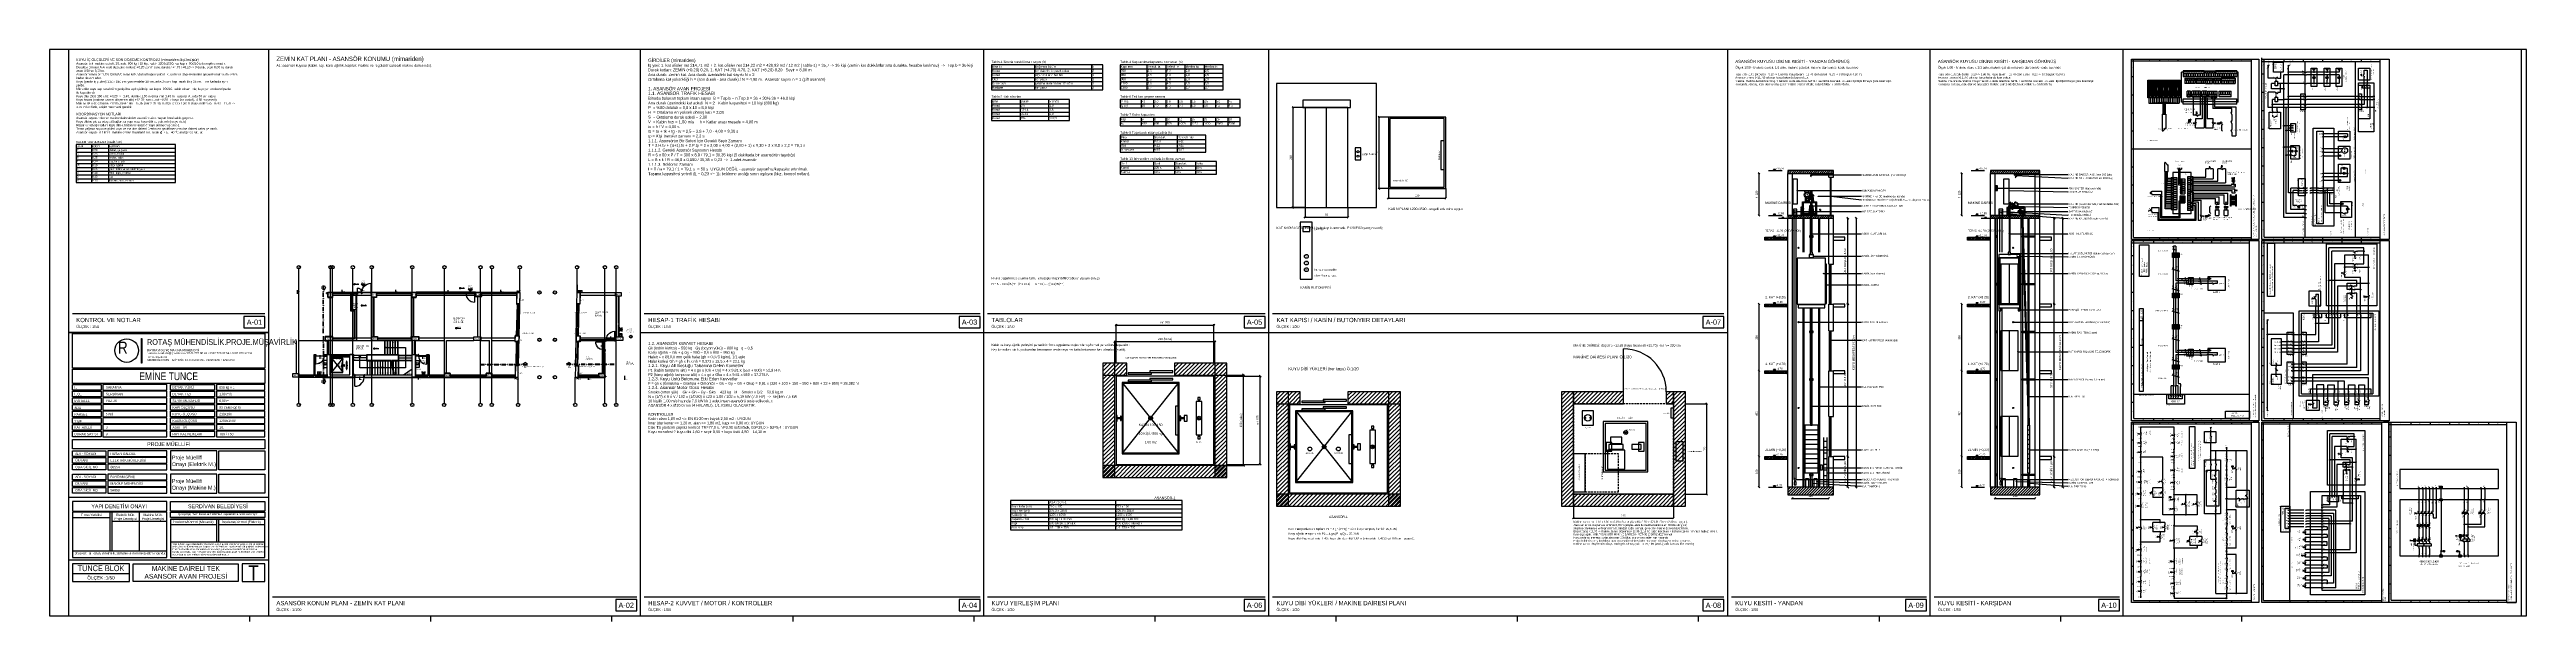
# Model space of a CAD drawing. Header units: centimetres. Extents: x 0 to 12993, y -30 to 2970.
import ezdxf
from ezdxf.enums import TextEntityAlignment as Align

# ---------------------------------------------------------------- set-up
doc = ezdxf.new("R2010")
doc.units = ezdxf.units.CM
doc.linetypes.add('CENTER', pattern=[40, 25, -5, 5, -5])
doc.linetypes.add('DASHED', pattern=[15, 10, -5])
for name, color, linetype in [('SCOTT-ANTET', 4, 'CONTINUOUS'), ('SCOTT-BASLIK', 5, 'CONTINUOUS'), ('SCOTT-CERCEVE', 7, 'CONTINUOUS'), ('SCOTT-DUVAR', 7, 'CONTINUOUS'), ('SCOTT-EKSEN', 8, 'CENTER'), ('SCOTT-ELEKTRIK', 3, 'CONTINUOUS'), ('SCOTT-ELEKTRIK-YAZI', 4, 'CONTINUOUS'), ('SCOTT-HALAT', 6, 'CONTINUOUS'), ('SCOTT-ISARET', 1, 'CONTINUOUS'), ('SCOTT-KA', 30, 'CONTINUOUS'), ('SCOTT-KABIN', 5, 'CONTINUOUS'), ('SCOTT-KAPI', 3, 'CONTINUOUS'), ('SCOTT-KOT', 2, 'CONTINUOUS'), ('SCOTT-MIMARI', 8, 'CONTINUOUS'), ('SCOTT-MOTOR', 6, 'CONTINUOUS'), ('SCOTT-MOTOR-GIZLI', 6, 'DASHED'), ('SCOTT-OLCU', 3, 'CONTINUOUS'), ('SCOTT-RAY', 1, 'CONTINUOUS'), ('SCOTT-SIVA', 8, 'CONTINUOUS'), ('SCOTT-TABLO', 4, 'CONTINUOUS'), ('SCOTT-TARAMA', 8, 'CONTINUOUS'), ('SCOTT-UYARI', 1, 'CONTINUOUS'), ('SCOTT-YAZI', 4, 'CONTINUOUS'), ('SCOTT-YUK', 1, 'CONTINUOUS')]:
    doc.layers.add(name, color=color, linetype=linetype)
doc.styles.get("Standard").update_dxf_attribs({"font": 'arial.ttf', "width": 0.8})

msp = doc.modelspace()

# ---------------------------------------------------------------- linework, layer by layer
at = {"layer": 'SCOTT-ANTET'}
for p, q in [((120, 1585), (1130, 1585)), ((3120, 1585), (4881, 1585)), ((4921, 1585), (6376, 1585)), ((6416, 1585), (8783, 1585)), ((1150, 620), (100, 620)), ((615, 544), (120, 544)), ((318, 339), (318, 544)), ((328, 339), (328, 544)), ((471, 544), (471, 339)), ((318, 514), (120, 514)), ((615, 494), (328, 494)), ((878, 477), (635, 477)), ((878, 386), (878, 507)), ((888, 386), (888, 507)), ((1130, 477), (888, 477)), ((1150, 292), (100, 292)), ((615, 339), (120, 339)), ((1130, 386), (635, 386)), ((420, 219), (120, 219)), ((1170, 100), (3080, 100)), ((3120, 100), (4881, 100)), ((4921, 100), (6376, 100)), ((6416, 100), (8783, 100)), ((8823, 100), (9846, 100)), ((9886, 100), (10858, 100))]:
    msp.add_line(p, q, dxfattribs=at)
for points in [[(1020, 1510), (1130, 1510), (1130, 1570), (1020, 1570)], [(4771, 1510), (4881, 1510), (4881, 1570), (4771, 1570)], [(6266, 1510), (6376, 1510), (6376, 1570), (6266, 1570)], [(8673, 1510), (8783, 1510), (8783, 1570), (8673, 1570)], [(2970, 25), (3080, 25), (3080, 85), (2970, 85)], [(4771, 25), (4881, 25), (4881, 85), (4771, 85)], [(6266, 25), (6376, 25), (6376, 85), (6266, 85)], [(8673, 25), (8783, 25), (8783, 85), (8673, 85)], [(9736, 25), (9846, 25), (9846, 85), (9736, 85)], [(10748, 25), (10858, 25), (10858, 85), (10748, 85)]]:
    msp.add_lwpolyline(points, close=True, dxfattribs=at)
for points in [[(100, 0), (1150, 0), (1150, 1485), (100, 1485), (100, 0)], [(120, 1298), (120, 1480), (1130, 1480), (1130, 1298), (120, 1298)], [(484, 1325), (482, 1325), (482, 1454), (484, 1454), (484, 1325)], [(120, 1218), (120, 1293), (1130, 1293), (1130, 1218), (120, 1218)], [(120, 1213), (270, 1213), (270, 1183), (120, 1183), (120, 1213)], [(120, 1148), (120, 1178), (270, 1178), (270, 1148), (120, 1148)], [(615, 1213), (280, 1213), (280, 1183), (615, 1183), (615, 1213)], [(615, 1178), (280, 1178), (280, 1148), (615, 1148), (615, 1178)], [(635, 1213), (865, 1213), (865, 1183), (635, 1183), (635, 1213)], [(635, 1148), (635, 1178), (865, 1178), (865, 1148), (635, 1148)], [(1130, 1213), (875, 1213), (875, 1183), (1130, 1183), (1130, 1213)], [(1130, 1178), (875, 1178), (875, 1148), (1130, 1148), (1130, 1178)], [(120, 1143), (270, 1143), (270, 1113), (120, 1113), (120, 1143)], [(120, 1078), (120, 1108), (270, 1108), (270, 1078), (120, 1078)], [(120, 1073), (270, 1073), (270, 1043), (120, 1043), (120, 1073)], [(615, 1143), (280, 1143), (280, 1113), (615, 1113), (615, 1143)], [(615, 1108), (280, 1108), (280, 1078), (615, 1078), (615, 1108)], [(615, 1073), (280, 1073), (280, 1043), (615, 1043), (615, 1073)], [(635, 1143), (865, 1143), (865, 1113), (635, 1113), (635, 1143)], [(635, 1078), (635, 1108), (865, 1108), (865, 1078), (635, 1078)], [(635, 1073), (865, 1073), (865, 1043), (635, 1043), (635, 1073)], [(1130, 1143), (875, 1143), (875, 1113), (1130, 1113), (1130, 1143)], [(1130, 1108), (875, 1108), (875, 1078), (1130, 1078), (1130, 1108)], [(1130, 1073), (875, 1073), (875, 1043), (1130, 1043), (1130, 1073)], [(120, 1008), (120, 1038), (270, 1038), (270, 1008), (120, 1008)], [(120, 973), (120, 1003), (270, 1003), (270, 973), (120, 973)], [(120, 938), (120, 968), (270, 968), (270, 938), (120, 938)], [(120, 875), (120, 925), (1130, 925), (1130, 875), (120, 875)], [(615, 1038), (280, 1038), (280, 1008), (615, 1008), (615, 1038)], [(615, 1003), (280, 1003), (280, 973), (615, 973), (615, 1003)], [(615, 968), (280, 968), (280, 938), (615, 938), (615, 968)], [(635, 1008), (635, 1038), (865, 1038), (865, 1008), (635, 1008)], [(635, 973), (635, 1003), (865, 1003), (865, 973), (635, 973)], [(635, 938), (635, 968), (865, 968), (865, 938), (635, 938)], [(1130, 1038), (875, 1038), (875, 1008), (1130, 1008), (1130, 1038)], [(1130, 1003), (875, 1003), (875, 973), (1130, 973), (1130, 1003)], [(1130, 968), (875, 968), (875, 938), (1130, 938), (1130, 968)], [(120, 865), (295, 865), (295, 835), (120, 835), (120, 865)], [(120, 800), (120, 830), (295, 830), (295, 800), (120, 800)], [(120, 765), (120, 795), (295, 795), (295, 765), (120, 765)], [(615, 865), (305, 865), (305, 835), (615, 835), (615, 865)], [(615, 830), (305, 830), (305, 800), (615, 800), (615, 830)], [(615, 795), (305, 795), (305, 765), (615, 765), (615, 795)], [(635, 765), (878, 765), (878, 865), (635, 865), (635, 765)], [(1130, 865), (1130, 765), (888, 765), (888, 865), (1130, 865)], [(120, 743), (295, 743), (295, 713), (120, 713), (120, 743)], [(120, 678), (120, 708), (295, 708), (295, 678), (120, 678)], [(120, 643), (120, 673), (295, 673), (295, 643), (120, 643)], [(615, 743), (305, 743), (305, 713), (615, 713), (615, 743)], [(615, 708), (305, 708), (305, 678), (615, 678), (615, 708)], [(615, 673), (305, 673), (305, 643), (615, 643), (615, 673)], [(635, 643), (878, 643), (878, 743), (635, 743), (635, 643)], [(1130, 743), (1130, 643), (888, 643), (888, 743), (1130, 743)], [(120, 599), (120, 549), (615, 549), (615, 599), (120, 599)], [(615, 305), (615, 544), (120, 544), (120, 305), (615, 305)], [(1130, 599), (1130, 549), (635, 549), (635, 599), (1130, 599)], [(1130, 544), (1130, 516), (635, 516), (635, 544), (1130, 544)], [(635, 507), (1130, 507), (635, 507), (635, 305), (1130, 305), (1130, 507)], [(420, 272), (120, 272), (120, 179), (420, 179), (420, 272)], [(990, 272), (990, 179), (439, 179), (439, 272), (990, 272)], [(1010, 272), (1010, 179), (1130, 179), (1130, 272), (1010, 272)]]:
    msp.add_lwpolyline(points, dxfattribs=at)
msp.add_circle((405, 1391), 61.8, dxfattribs=at)
at = {"layer": 'SCOTT-CERCEVE'}
for p, q in [((1150, 0), (1150, 2970)), ((3100, 0), (3100, 2970)), ((4901, 0), (4901, 2970)), ((6396, 0), (6396, 2970)), ((8803, 0), (8803, 2970)), ((9866, 0), (9866, 2970)), ((10878, 0), (10878, 2970)), ((100, 1485), (1150, 1485)), ((3100, 1485), (4901, 1485)), ((4901, 1485), (6396, 1485)), ((6396, 1485), (8803, 1485))]:
    msp.add_line(p, q, dxfattribs=at)
for points in [[(0, 0), (12993, 0), (12993, 2970), (0, 2970)], [(100, 0), (12968, 0), (12968, 2970), (100, 2970)]]:
    msp.add_lwpolyline(points, close=True, dxfattribs=at)
at = {"layer": 'SCOTT-DUVAR'}
for p, q in [((9118, 2100), (9118, 2320)), ((9143, 2100), (9143, 2320)), ((9333, 2300), (9333, 2320)), ((9333, 2300), (9358, 2300)), ((9358, 2300), (9358, 2320)), ((10181, 2100), (10181, 2320)), ((10206, 2100), (10206, 2320)), ((10416, 2100), (10416, 2320)), ((10441, 2100), (10441, 2320)), ((9118, 675), (9118, 2085)), ((9143, 675), (9143, 2085)), ((9333, 1845), (9333, 2085)), ((9358, 1845), (9358, 2085)), ((10181, 675), (10181, 2085)), ((10206, 675), (10206, 2085)), ((10416, 675), (10416, 2085)), ((10441, 675), (10441, 2085)), ((9333, 1845), (9358, 1845)), ((9333, 1495), (9333, 1635)), ((9333, 1635), (9358, 1635)), ((9358, 1495), (9358, 1635)), ((9333, 1495), (9358, 1495)), ((9333, 1045), (9333, 1285)), ((9333, 1285), (9358, 1285)), ((9358, 1045), (9358, 1285)), ((9333, 1045), (9358, 1045)), ((9333, 675), (9333, 835)), ((9333, 835), (9358, 835)), ((9358, 675), (9358, 835))]:
    msp.add_line(p, q, dxfattribs=at)
for points in [[(6436, 2141), (6961, 2141), (6961, 2791), (6436, 2791)], [(9118, 2320), (9358, 2320), (9358, 2335), (9118, 2335)], [(10181, 2320), (10441, 2320), (10441, 2335), (10181, 2335)], [(9118, 2085), (9358, 2085), (9358, 2100), (9118, 2100)], [(10181, 2085), (10441, 2085), (10441, 2100), (10181, 2100)], [(5526, 725), (5588, 725), (5588, 1325), (5526, 1325)], [(5526, 1262), (5651, 1262), (5651, 1325), (5526, 1325)], [(5901, 1262), (6176, 1262), (6176, 1325), (5901, 1325)], [(6113, 725), (6176, 725), (6176, 1325), (6113, 1325)], [(6436, 575), (6499, 575), (6499, 1175), (6436, 1175)], [(6436, 1112), (6561, 1112), (6561, 1175), (6436, 1175)], [(6811, 1112), (7086, 1112), (7086, 1175), (6811, 1175)], [(7024, 575), (7086, 575), (7086, 1175), (7024, 1175)], [(7931, 575), (7994, 575), (7994, 1175), (7931, 1175)], [(7994, 1112), (8256, 1112), (8256, 1175), (7994, 1175)], [(8481, 1112), (8519, 1112), (8519, 1175), (8481, 1175)], [(8519, 575), (8581, 575), (8581, 1175), (8519, 1175)], [(5526, 725), (6176, 725), (6176, 788), (5526, 788)], [(9118, 635), (9358, 635), (9358, 675), (9118, 675)], [(10181, 635), (10441, 635), (10441, 675), (10181, 675)], [(6436, 575), (7086, 575), (7086, 638), (6436, 638)], [(7994, 575), (8519, 575), (8519, 638), (7994, 638)]]:
    msp.add_lwpolyline(points, close=True, dxfattribs=at)
for points in [[(9118, 1970), (8998, 1970), (8998, 1985), (9118, 1985)], [(9358, 1970), (9418, 1970), (9418, 1985), (9358, 1985)], [(10181, 1970), (10061, 1970), (10061, 1985), (10181, 1985)], [(10441, 1970), (10501, 1970), (10501, 1985), (10441, 1985)], [(9118, 1620), (8998, 1620), (8998, 1635), (9118, 1635)], [(9358, 1620), (9418, 1620), (9418, 1635), (9358, 1635)], [(10181, 1620), (10061, 1620), (10061, 1635), (10181, 1635)], [(10441, 1620), (10501, 1620), (10501, 1635), (10441, 1635)], [(9118, 1270), (8998, 1270), (8998, 1285), (9118, 1285)], [(9358, 1270), (9418, 1270), (9418, 1285), (9358, 1285)], [(10181, 1270), (10061, 1270), (10061, 1285), (10181, 1285)], [(10441, 1270), (10501, 1270), (10501, 1285), (10441, 1285)], [(9118, 820), (8998, 820), (8998, 835), (9118, 835)], [(9358, 820), (9418, 820), (9418, 835), (9358, 835)], [(10181, 820), (10061, 820), (10061, 835), (10181, 835)], [(10441, 820), (10501, 820), (10501, 835), (10441, 835)]]:
    msp.add_lwpolyline(points, dxfattribs=at)
at = {"layer": 'SCOTT-EKSEN'}
for p, q in [((1050, -30), (1050, -5)), ((2000, -30), (2000, -5)), ((2950, -30), (2950, -5)), ((3900, -30), (3900, -5)), ((4850, -30), (4850, -5)), ((5800, -30), (5800, -5)), ((6750, -30), (6750, -5)), ((7700, -30), (7700, -5)), ((8650, -30), (8650, -5)), ((9600, -30), (9600, -5)), ((10550, -30), (10550, -5)), ((11500, -30), (11500, -5))]:
    msp.add_line(p, q, dxfattribs=at)
at = {"layer": 'SCOTT-ELEKTRIK'}
for p, q in [((10922, 1974), (10922, 2920)), ((10922, 2920), (11589, 2920)), ((10922, 2911), (11551, 2911)), ((10932, 1984), (10932, 2920)), ((11069, 2920), (11069, 2911)), ((11164, 2920), (11164, 2911)), ((11192, 2859), (11192, 2829)), ((11302, 2859), (11192, 2859)), ((11258, 2920), (11258, 2911)), ((11302, 2859), (11302, 2829)), ((11305, 2859), (11305, 2829)), ((11305, 2859), (11360, 2859)), ((11353, 2911), (11353, 2920)), ((11360, 2859), (11360, 2829)), ((11360, 2859), (11360, 2829)), ((11362, 2859), (11362, 2829)), ((11473, 2859), (11362, 2859)), ((11447, 2911), (11447, 2920)), ((11473, 2859), (11473, 2829)), ((11551, 1974), (11551, 2920)), ((11589, 2920), (11589, 1974)), ((11605, 2920), (11605, 2927)), ((11605, 1974), (11605, 2920)), ((11605, 2920), (12273, 2920)), ((11605, 2908), (12225, 2908)), ((11617, 1986), (11617, 2920)), ((11638, 2888), (11635, 2883)), ((11638, 2888), (11642, 2883)), ((11638, 2876), (11638, 2888)), ((11638, 2882), (11638, 2876)), ((11638, 2820), (11638, 2876)), ((11666, 2903), (11717, 2903)), ((11666, 2852), (11666, 2903)), ((11717, 2903), (11717, 2852)), ((11720, 2920), (11720, 2908)), ((11745, 2888), (11742, 2883)), ((11745, 2852), (11745, 2888)), ((11745, 2888), (11748, 2883)), ((11822, 2920), (11822, 2908)), ((11833, 1986), (11833, 2908)), ((11863, 2777), (11863, 2873)), ((11863, 2873), (11893, 2873)), ((11880, 2867), (11875, 2867)), ((11881, 2866), (11875, 2866)), ((11879, 2869), (11876, 2869)), ((11878, 2866), (11878, 2855)), ((11893, 2873), (11893, 2777)), ((11924, 2920), (11924, 2908)), ((11932, 2777), (11932, 2873)), ((11932, 2873), (11962, 2873)), ((11950, 2866), (11944, 2866)), ((11948, 2869), (11945, 2869)), ((11949, 2867), (11945, 2867)), ((11947, 2866), (11947, 2855)), ((11962, 2873), (11962, 2777)), ((11995, 2777), (11995, 2873)), ((11995, 2873), (12025, 2873)), ((12013, 2866), (12007, 2866)), ((12011, 2869), (12008, 2869)), ((12012, 2867), (12008, 2867)), ((12010, 2866), (12010, 2855)), ((12025, 2873), (12025, 2777)), ((12026, 2908), (12026, 2920)), ((12097, 1986), (12097, 2908)), ((12112, 2810), (12112, 2873)), ((12112, 2873), (12172, 2873)), ((12128, 2908), (12128, 2920)), ((12142, 2861), (12157, 2861)), ((12142, 2849), (12142, 2861)), ((12157, 2861), (12157, 2789)), ((12172, 2873), (12172, 2810)), ((12225, 1974), (12225, 2920)), ((12273, 2920), (12273, 1974)), ((10932, 2826), (10922, 2826)), ((10932, 2731), (10922, 2731)), ((11007, 2810), (11016, 2810)), ((11007, 2716), (11007, 2810)), ((11007, 2775), (11016, 2775)), ((11007, 2774), (11016, 2774)), ((11007, 2772), (11007, 2753)), ((11016, 2772), (11007, 2772)), ((11007, 2753), (11016, 2753)), ((11007, 2752), (11016, 2752)), ((11007, 2750), (11016, 2750)), ((11008, 2808), (11008, 2795)), ((11015, 2808), (11008, 2808)), ((11008, 2795), (11015, 2795)), ((11015, 2788), (11008, 2788)), ((11008, 2788), (11008, 2780)), ((11008, 2780), (11015, 2780)), ((11008, 2746), (11015, 2746)), ((11008, 2738), (11008, 2746)), ((11015, 2738), (11008, 2738)), ((11008, 2718), (11008, 2731)), ((11008, 2731), (11015, 2731)), ((11009, 2793), (11014, 2793)), ((11009, 2789), (11009, 2793)), ((11014, 2789), (11009, 2789)), ((11014, 2736), (11009, 2736)), ((11009, 2736), (11009, 2733)), ((11009, 2733), (11014, 2733)), ((11014, 2793), (11014, 2789)), ((11014, 2733), (11014, 2736)), ((11015, 2795), (11015, 2808)), ((11015, 2780), (11015, 2788)), ((11015, 2746), (11015, 2738)), ((11015, 2731), (11015, 2718)), ((11016, 2810), (11026, 2810)), ((11016, 2716), (11016, 2810)), ((11016, 2810), (11016, 2716)), ((11016, 2775), (11026, 2775)), ((11016, 2774), (11026, 2774)), ((11016, 2753), (11016, 2772)), ((11016, 2752), (11026, 2752)), ((11016, 2750), (11026, 2750)), ((11017, 2808), (11017, 2795)), ((11025, 2808), (11017, 2808)), ((11017, 2795), (11025, 2795)), ((11025, 2788), (11017, 2788)), ((11017, 2788), (11017, 2780)), ((11017, 2780), (11025, 2780)), ((11017, 2772), (11017, 2753)), ((11026, 2772), (11017, 2772)), ((11017, 2753), (11026, 2753)), ((11017, 2746), (11025, 2746)), ((11017, 2738), (11017, 2746)), ((11025, 2738), (11017, 2738)), ((11017, 2718), (11017, 2731)), ((11017, 2731), (11025, 2731)), ((11019, 2793), (11023, 2793)), ((11019, 2789), (11019, 2793)), ((11023, 2789), (11019, 2789)), ((11023, 2736), (11019, 2736)), ((11019, 2736), (11019, 2733)), ((11019, 2733), (11023, 2733)), ((11023, 2793), (11023, 2789)), ((11023, 2733), (11023, 2736)), ((11025, 2795), (11025, 2808)), ((11025, 2780), (11025, 2788)), ((11025, 2746), (11025, 2738)), ((11025, 2731), (11025, 2718)), ((11026, 2810), (11035, 2810)), ((11026, 2716), (11026, 2810)), ((11026, 2810), (11026, 2716)), ((11026, 2775), (11035, 2775)), ((11026, 2774), (11035, 2774)), ((11026, 2772), (11026, 2753)), ((11035, 2772), (11026, 2772)), ((11026, 2753), (11026, 2772)), ((11026, 2753), (11035, 2753)), ((11026, 2752), (11035, 2752)), ((11026, 2750), (11035, 2750)), ((11027, 2808), (11027, 2795)), ((11034, 2808), (11027, 2808)), ((11027, 2795), (11034, 2795)), ((11034, 2788), (11027, 2788)), ((11027, 2788), (11027, 2780)), ((11027, 2780), (11034, 2780)), ((11027, 2746), (11034, 2746)), ((11027, 2738), (11027, 2746)), ((11034, 2738), (11027, 2738)), ((11027, 2718), (11027, 2731)), ((11027, 2731), (11034, 2731)), ((11028, 2793), (11033, 2793)), ((11028, 2789), (11028, 2793)), ((11033, 2789), (11028, 2789)), ((11033, 2736), (11028, 2736)), ((11028, 2736), (11028, 2733)), ((11028, 2733), (11033, 2733)), ((11033, 2793), (11033, 2789)), ((11033, 2733), (11033, 2736)), ((11034, 2795), (11034, 2808)), ((11034, 2780), (11034, 2788)), ((11034, 2746), (11034, 2738)), ((11034, 2731), (11034, 2718)), ((11035, 2810), (11045, 2810)), ((11035, 2716), (11035, 2810)), ((11035, 2810), (11035, 2716)), ((11035, 2775), (11045, 2775)), ((11035, 2774), (11045, 2774)), ((11035, 2753), (11035, 2772)), ((11035, 2752), (11045, 2752)), ((11035, 2750), (11045, 2750)), ((11036, 2808), (11036, 2795)), ((11044, 2808), (11036, 2808)), ((11036, 2795), (11044, 2795)), ((11044, 2788), (11036, 2788)), ((11036, 2788), (11036, 2780)), ((11036, 2780), (11044, 2780)), ((11036, 2772), (11036, 2753)), ((11045, 2772), (11036, 2772)), ((11036, 2753), (11045, 2753)), ((11036, 2746), (11044, 2746)), ((11036, 2738), (11036, 2746)), ((11044, 2738), (11036, 2738)), ((11036, 2718), (11036, 2731)), ((11036, 2731), (11044, 2731)), ((11038, 2793), (11042, 2793)), ((11038, 2789), (11038, 2793)), ((11042, 2789), (11038, 2789)), ((11042, 2736), (11038, 2736)), ((11038, 2736), (11038, 2733)), ((11038, 2733), (11042, 2733)), ((11042, 2793), (11042, 2789)), ((11042, 2733), (11042, 2736)), ((11044, 2795), (11044, 2808)), ((11044, 2780), (11044, 2788)), ((11044, 2746), (11044, 2738)), ((11044, 2731), (11044, 2718)), ((11045, 2810), (11054, 2810)), ((11045, 2716), (11045, 2810)), ((11045, 2810), (11045, 2716)), ((11045, 2775), (11054, 2775)), ((11045, 2774), (11054, 2774)), ((11045, 2772), (11045, 2753)), ((11054, 2772), (11045, 2772)), ((11045, 2753), (11045, 2772)), ((11045, 2753), (11054, 2753)), ((11045, 2752), (11054, 2752)), ((11045, 2750), (11054, 2750)), ((11046, 2808), (11046, 2795)), ((11053, 2808), (11046, 2808)), ((11046, 2795), (11053, 2795)), ((11053, 2788), (11046, 2788)), ((11046, 2788), (11046, 2780)), ((11046, 2780), (11053, 2780)), ((11046, 2746), (11053, 2746)), ((11046, 2738), (11046, 2746)), ((11053, 2738), (11046, 2738)), ((11046, 2718), (11046, 2731)), ((11046, 2731), (11053, 2731)), ((11047, 2793), (11052, 2793)), ((11047, 2789), (11047, 2793)), ((11052, 2789), (11047, 2789)), ((11052, 2736), (11047, 2736)), ((11047, 2736), (11047, 2733)), ((11047, 2733), (11052, 2733)), ((11052, 2793), (11052, 2789)), ((11052, 2733), (11052, 2736)), ((11053, 2795), (11053, 2808)), ((11053, 2780), (11053, 2788)), ((11053, 2746), (11053, 2738)), ((11053, 2731), (11053, 2718)), ((11054, 2810), (11064, 2810)), ((11054, 2716), (11054, 2810)), ((11054, 2810), (11054, 2716)), ((11054, 2775), (11064, 2775)), ((11054, 2774), (11064, 2774)), ((11054, 2772), (11054, 2753)), ((11064, 2772), (11054, 2772)), ((11054, 2753), (11054, 2772)), ((11054, 2753), (11064, 2753)), ((11054, 2752), (11064, 2752)), ((11054, 2750), (11064, 2750)), ((11055, 2808), (11055, 2795)), ((11063, 2808), (11055, 2808)), ((11055, 2795), (11063, 2795)), ((11063, 2788), (11055, 2788)), ((11055, 2788), (11055, 2780)), ((11055, 2780), (11063, 2780)), ((11055, 2746), (11063, 2746)), ((11055, 2738), (11055, 2746)), ((11063, 2738), (11055, 2738)), ((11055, 2718), (11055, 2731)), ((11055, 2731), (11063, 2731)), ((11057, 2793), (11061, 2793)), ((11057, 2789), (11057, 2793)), ((11061, 2789), (11057, 2789)), ((11061, 2736), (11057, 2736)), ((11057, 2736), (11057, 2733)), ((11057, 2733), (11061, 2733)), ((11061, 2793), (11061, 2789)), ((11061, 2733), (11061, 2736)), ((11063, 2795), (11063, 2808)), ((11063, 2780), (11063, 2788)), ((11063, 2746), (11063, 2738)), ((11063, 2731), (11063, 2718)), ((11064, 2810), (11073, 2810)), ((11064, 2716), (11064, 2810)), ((11064, 2810), (11064, 2716)), ((11064, 2775), (11073, 2775)), ((11064, 2774), (11073, 2774)), ((11064, 2772), (11064, 2753)), ((11073, 2772), (11064, 2772)), ((11064, 2753), (11064, 2772)), ((11064, 2753), (11073, 2753)), ((11064, 2752), (11073, 2752)), ((11064, 2750), (11073, 2750)), ((11065, 2808), (11065, 2795)), ((11072, 2808), (11065, 2808)), ((11065, 2795), (11072, 2795)), ((11072, 2788), (11065, 2788)), ((11065, 2788), (11065, 2780)), ((11065, 2780), (11072, 2780)), ((11065, 2746), (11072, 2746)), ((11065, 2738), (11065, 2746)), ((11072, 2738), (11065, 2738)), ((11065, 2718), (11065, 2731)), ((11065, 2731), (11072, 2731)), ((11066, 2793), (11071, 2793)), ((11066, 2789), (11066, 2793)), ((11071, 2789), (11066, 2789)), ((11071, 2736), (11066, 2736)), ((11066, 2736), (11066, 2733)), ((11066, 2733), (11071, 2733)), ((11071, 2793), (11071, 2789)), ((11071, 2733), (11071, 2736)), ((11072, 2795), (11072, 2808)), ((11072, 2780), (11072, 2788)), ((11072, 2746), (11072, 2738)), ((11072, 2731), (11072, 2718)), ((11073, 2810), (11083, 2810)), ((11073, 2716), (11073, 2810)), ((11073, 2810), (11073, 2716)), ((11073, 2775), (11083, 2775)), ((11073, 2774), (11083, 2774)), ((11073, 2772), (11073, 2753)), ((11082, 2772), (11073, 2772)), ((11073, 2753), (11073, 2772)), ((11073, 2753), (11082, 2753)), ((11073, 2752), (11083, 2752)), ((11073, 2750), (11083, 2750)), ((11074, 2808), (11074, 2795)), ((11082, 2808), (11074, 2808)), ((11074, 2795), (11082, 2795)), ((11082, 2788), (11074, 2788)), ((11074, 2788), (11074, 2780)), ((11074, 2780), (11082, 2780)), ((11074, 2746), (11082, 2746)), ((11074, 2738), (11074, 2746)), ((11082, 2738), (11074, 2738)), ((11074, 2718), (11074, 2731)), ((11074, 2731), (11082, 2731)), ((11076, 2793), (11080, 2793)), ((11076, 2789), (11076, 2793)), ((11080, 2789), (11076, 2789)), ((11080, 2736), (11076, 2736)), ((11076, 2736), (11076, 2733)), ((11076, 2733), (11080, 2733)), ((11080, 2793), (11080, 2789)), ((11080, 2733), (11080, 2736)), ((11082, 2795), (11082, 2808)), ((11082, 2780), (11082, 2788)), ((11082, 2753), (11082, 2772)), ((11082, 2746), (11082, 2738)), ((11082, 2731), (11082, 2718)), ((11083, 2810), (11092, 2810)), ((11083, 2716), (11083, 2810)), ((11083, 2810), (11083, 2716)), ((11083, 2775), (11092, 2775)), ((11083, 2774), (11092, 2774)), ((11083, 2772), (11083, 2753)), ((11092, 2772), (11083, 2772)), ((11083, 2753), (11092, 2753)), ((11083, 2752), (11092, 2752)), ((11083, 2750), (11092, 2750)), ((11084, 2808), (11084, 2795)), ((11091, 2808), (11084, 2808)), ((11084, 2795), (11091, 2795)), ((11091, 2788), (11084, 2788)), ((11084, 2788), (11084, 2780)), ((11084, 2780), (11091, 2780)), ((11084, 2746), (11091, 2746)), ((11084, 2738), (11084, 2746)), ((11091, 2738), (11084, 2738)), ((11084, 2718), (11084, 2731)), ((11084, 2731), (11091, 2731)), ((11085, 2793), (11090, 2793)), ((11085, 2789), (11085, 2793)), ((11090, 2789), (11085, 2789)), ((11090, 2736), (11085, 2736)), ((11085, 2736), (11085, 2733)), ((11085, 2733), (11090, 2733)), ((11090, 2793), (11090, 2789)), ((11090, 2733), (11090, 2736)), ((11091, 2795), (11091, 2808)), ((11091, 2780), (11091, 2788)), ((11091, 2746), (11091, 2738)), ((11091, 2731), (11091, 2718)), ((11092, 2810), (11102, 2810)), ((11092, 2716), (11092, 2810)), ((11092, 2810), (11092, 2716)), ((11092, 2775), (11102, 2775)), ((11092, 2774), (11102, 2774)), ((11092, 2772), (11092, 2753)), ((11101, 2772), (11092, 2772)), ((11092, 2753), (11092, 2772)), ((11092, 2753), (11101, 2753)), ((11092, 2752), (11102, 2752)), ((11092, 2750), (11102, 2750)), ((11093, 2808), (11093, 2795)), ((11101, 2808), (11093, 2808)), ((11093, 2795), (11101, 2795)), ((11101, 2788), (11093, 2788)), ((11093, 2788), (11093, 2780)), ((11093, 2780), (11101, 2780)), ((11093, 2746), (11101, 2746)), ((11093, 2738), (11093, 2746)), ((11101, 2738), (11093, 2738)), ((11093, 2718), (11093, 2731)), ((11093, 2731), (11101, 2731)), ((11094, 2793), (11099, 2793)), ((11094, 2789), (11094, 2793)), ((11099, 2789), (11094, 2789)), ((11099, 2736), (11094, 2736)), ((11094, 2736), (11094, 2733)), ((11094, 2733), (11099, 2733)), ((11099, 2793), (11099, 2789)), ((11099, 2733), (11099, 2736)), ((11101, 2795), (11101, 2808)), ((11101, 2780), (11101, 2788)), ((11101, 2753), (11101, 2772)), ((11101, 2746), (11101, 2738)), ((11101, 2731), (11101, 2718)), ((11102, 2810), (11111, 2810)), ((11102, 2716), (11102, 2810)), ((11102, 2810), (11102, 2716)), ((11102, 2808), (11102, 2795)), ((11110, 2808), (11102, 2808)), ((11102, 2795), (11110, 2795)), ((11110, 2788), (11102, 2788)), ((11102, 2788), (11102, 2780)), ((11102, 2780), (11110, 2780)), ((11102, 2775), (11111, 2775)), ((11102, 2774), (11111, 2774)), ((11102, 2772), (11102, 2753)), ((11111, 2772), (11102, 2772)), ((11102, 2753), (11111, 2753)), ((11102, 2752), (11111, 2752)), ((11102, 2750), (11111, 2750)), ((11102, 2746), (11110, 2746)), ((11102, 2738), (11102, 2746)), ((11110, 2738), (11102, 2738)), ((11102, 2718), (11102, 2731)), ((11102, 2731), (11110, 2731)), ((11104, 2793), (11109, 2793)), ((11104, 2789), (11104, 2793)), ((11109, 2789), (11104, 2789)), ((11109, 2736), (11104, 2736)), ((11104, 2736), (11104, 2733)), ((11104, 2733), (11109, 2733)), ((11109, 2793), (11109, 2789)), ((11109, 2733), (11109, 2736)), ((11110, 2795), (11110, 2808)), ((11110, 2780), (11110, 2788)), ((11110, 2746), (11110, 2738)), ((11110, 2731), (11110, 2718)), ((11111, 2810), (11120, 2810)), ((11111, 2716), (11111, 2810)), ((11111, 2810), (11111, 2716)), ((11111, 2775), (11120, 2775)), ((11111, 2774), (11120, 2774)), ((11111, 2772), (11111, 2753)), ((11120, 2772), (11111, 2772)), ((11111, 2753), (11111, 2772)), ((11111, 2753), (11120, 2753)), ((11111, 2752), (11120, 2752)), ((11111, 2750), (11120, 2750)), ((11112, 2808), (11112, 2795)), ((11119, 2808), (11112, 2808)), ((11112, 2795), (11119, 2795)), ((11119, 2788), (11112, 2788)), ((11112, 2788), (11112, 2780)), ((11112, 2780), (11119, 2780)), ((11112, 2746), (11119, 2746)), ((11112, 2738), (11112, 2746)), ((11119, 2738), (11112, 2738)), ((11112, 2718), (11112, 2731)), ((11112, 2731), (11119, 2731)), ((11113, 2793), (11118, 2793)), ((11113, 2789), (11113, 2793)), ((11118, 2789), (11113, 2789)), ((11118, 2736), (11113, 2736)), ((11113, 2736), (11113, 2733)), ((11113, 2733), (11118, 2733)), ((11118, 2793), (11118, 2789)), ((11118, 2733), (11118, 2736)), ((11119, 2795), (11119, 2808)), ((11119, 2780), (11119, 2788)), ((11119, 2746), (11119, 2738)), ((11119, 2731), (11119, 2718)), ((11120, 2810), (11130, 2810)), ((11120, 2716), (11120, 2810)), ((11120, 2810), (11120, 2716)), ((11120, 2775), (11130, 2775)), ((11120, 2774), (11130, 2774)), ((11120, 2753), (11120, 2772)), ((11120, 2752), (11130, 2752)), ((11120, 2750), (11130, 2750)), ((11121, 2808), (11121, 2795)), ((11129, 2808), (11121, 2808)), ((11121, 2795), (11129, 2795)), ((11129, 2788), (11121, 2788)), ((11121, 2788), (11121, 2780)), ((11121, 2780), (11129, 2780)), ((11121, 2772), (11121, 2753)), ((11130, 2772), (11121, 2772)), ((11121, 2753), (11130, 2753)), ((11121, 2746), (11129, 2746)), ((11121, 2738), (11121, 2746)), ((11129, 2738), (11121, 2738)), ((11121, 2718), (11121, 2731)), ((11121, 2731), (11129, 2731)), ((11123, 2793), (11128, 2793)), ((11123, 2789), (11123, 2793)), ((11128, 2789), (11123, 2789)), ((11128, 2736), (11123, 2736)), ((11123, 2736), (11123, 2733)), ((11123, 2733), (11128, 2733)), ((11128, 2793), (11128, 2789)), ((11128, 2733), (11128, 2736)), ((11129, 2795), (11129, 2808)), ((11129, 2780), (11129, 2788)), ((11129, 2746), (11129, 2738)), ((11129, 2731), (11129, 2718)), ((11130, 2810), (11139, 2810)), ((11130, 2716), (11130, 2810)), ((11130, 2810), (11130, 2716)), ((11130, 2775), (11139, 2775)), ((11130, 2774), (11139, 2774)), ((11130, 2772), (11130, 2753)), ((11139, 2772), (11130, 2772)), ((11130, 2753), (11130, 2772)), ((11130, 2753), (11139, 2753)), ((11130, 2752), (11139, 2752)), ((11130, 2750), (11139, 2750)), ((11131, 2808), (11131, 2795)), ((11138, 2808), (11131, 2808)), ((11131, 2795), (11138, 2795)), ((11138, 2788), (11131, 2788)), ((11131, 2788), (11131, 2780)), ((11131, 2780), (11138, 2780)), ((11131, 2746), (11138, 2746)), ((11131, 2738), (11131, 2746)), ((11138, 2738), (11131, 2738)), ((11131, 2718), (11131, 2731)), ((11131, 2731), (11138, 2731)), ((11132, 2793), (11137, 2793)), ((11132, 2789), (11132, 2793)), ((11137, 2789), (11132, 2789)), ((11137, 2736), (11132, 2736)), ((11132, 2736), (11132, 2733)), ((11132, 2733), (11137, 2733)), ((11137, 2793), (11137, 2789)), ((11137, 2733), (11137, 2736)), ((11138, 2795), (11138, 2808)), ((11138, 2780), (11138, 2788)), ((11138, 2746), (11138, 2738)), ((11138, 2731), (11138, 2718)), ((11139, 2810), (11149, 2810)), ((11139, 2716), (11139, 2810)), ((11139, 2810), (11139, 2716)), ((11139, 2775), (11149, 2775)), ((11139, 2774), (11149, 2774)), ((11139, 2753), (11139, 2772)), ((11139, 2752), (11149, 2752)), ((11139, 2750), (11149, 2750)), ((11140, 2808), (11140, 2795)), ((11148, 2808), (11140, 2808)), ((11140, 2795), (11148, 2795)), ((11148, 2788), (11140, 2788)), ((11140, 2788), (11140, 2780)), ((11140, 2780), (11148, 2780)), ((11140, 2772), (11140, 2753)), ((11149, 2772), (11140, 2772)), ((11140, 2753), (11149, 2753)), ((11140, 2746), (11148, 2746)), ((11140, 2738), (11140, 2746)), ((11148, 2738), (11140, 2738)), ((11140, 2718), (11140, 2731)), ((11140, 2731), (11148, 2731)), ((11142, 2793), (11146, 2793)), ((11142, 2789), (11142, 2793)), ((11146, 2789), (11142, 2789)), ((11146, 2736), (11142, 2736)), ((11142, 2736), (11142, 2733)), ((11142, 2733), (11146, 2733)), ((11146, 2793), (11146, 2789)), ((11146, 2733), (11146, 2736)), ((11148, 2795), (11148, 2808)), ((11148, 2780), (11148, 2788)), ((11148, 2746), (11148, 2738)), ((11148, 2731), (11148, 2718)), ((11149, 2810), (11158, 2810)), ((11149, 2716), (11149, 2810)), ((11149, 2810), (11149, 2716)), ((11149, 2775), (11158, 2775)), ((11149, 2774), (11158, 2774)), ((11149, 2772), (11149, 2753)), ((11158, 2772), (11149, 2772)), ((11149, 2753), (11149, 2772)), ((11149, 2753), (11158, 2753)), ((11149, 2752), (11158, 2752)), ((11149, 2750), (11158, 2750)), ((11150, 2808), (11150, 2795)), ((11157, 2808), (11150, 2808)), ((11150, 2795), (11157, 2795)), ((11157, 2788), (11150, 2788)), ((11150, 2788), (11150, 2780)), ((11150, 2780), (11157, 2780)), ((11150, 2746), (11157, 2746)), ((11150, 2738), (11150, 2746)), ((11157, 2738), (11150, 2738)), ((11150, 2718), (11150, 2731)), ((11150, 2731), (11157, 2731)), ((11151, 2793), (11156, 2793)), ((11151, 2789), (11151, 2793)), ((11156, 2789), (11151, 2789)), ((11156, 2736), (11151, 2736)), ((11151, 2736), (11151, 2733)), ((11151, 2733), (11156, 2733)), ((11156, 2793), (11156, 2789)), ((11156, 2733), (11156, 2736)), ((11157, 2795), (11157, 2808)), ((11157, 2780), (11157, 2788)), ((11157, 2746), (11157, 2738)), ((11157, 2731), (11157, 2718)), ((11158, 2810), (11168, 2810)), ((11158, 2716), (11158, 2810)), ((11158, 2810), (11158, 2716)), ((11158, 2775), (11168, 2775)), ((11158, 2774), (11168, 2774)), ((11158, 2772), (11158, 2753)), ((11168, 2772), (11158, 2772)), ((11158, 2753), (11158, 2772)), ((11158, 2753), (11168, 2753)), ((11158, 2752), (11168, 2752)), ((11158, 2750), (11168, 2750)), ((11159, 2808), (11159, 2795)), ((11167, 2808), (11159, 2808)), ((11159, 2795), (11167, 2795)), ((11167, 2788), (11159, 2788)), ((11159, 2788), (11159, 2780)), ((11159, 2780), (11167, 2780)), ((11159, 2746), (11167, 2746)), ((11159, 2738), (11159, 2746)), ((11167, 2738), (11159, 2738)), ((11159, 2718), (11159, 2731)), ((11159, 2731), (11167, 2731)), ((11161, 2793), (11165, 2793)), ((11161, 2789), (11161, 2793)), ((11165, 2789), (11161, 2789)), ((11165, 2736), (11161, 2736)), ((11161, 2736), (11161, 2733)), ((11161, 2733), (11165, 2733)), ((11165, 2793), (11165, 2789)), ((11165, 2733), (11165, 2736)), ((11167, 2795), (11167, 2808)), ((11167, 2780), (11167, 2788)), ((11167, 2746), (11167, 2738)), ((11167, 2731), (11167, 2718)), ((11168, 2810), (11177, 2810)), ((11168, 2716), (11168, 2810)), ((11168, 2810), (11168, 2716)), ((11168, 2775), (11177, 2775)), ((11168, 2774), (11177, 2774)), ((11168, 2772), (11168, 2753)), ((11177, 2772), (11168, 2772)), ((11168, 2753), (11168, 2772)), ((11168, 2753), (11177, 2753)), ((11168, 2752), (11177, 2752)), ((11168, 2750), (11177, 2750)), ((11169, 2808), (11169, 2795)), ((11176, 2808), (11169, 2808)), ((11169, 2795), (11176, 2795)), ((11176, 2788), (11169, 2788)), ((11169, 2788), (11169, 2780)), ((11169, 2780), (11176, 2780)), ((11169, 2746), (11176, 2746)), ((11169, 2738), (11169, 2746)), ((11176, 2738), (11169, 2738)), ((11169, 2718), (11169, 2731)), ((11169, 2731), (11176, 2731)), ((11170, 2793), (11175, 2793)), ((11170, 2789), (11170, 2793)), ((11175, 2789), (11170, 2789)), ((11175, 2736), (11170, 2736)), ((11170, 2736), (11170, 2733)), ((11170, 2733), (11175, 2733)), ((11175, 2793), (11175, 2789)), ((11175, 2733), (11175, 2736)), ((11176, 2795), (11176, 2808)), ((11176, 2780), (11176, 2788)), ((11176, 2746), (11176, 2738)), ((11176, 2731), (11176, 2718)), ((11177, 2810), (11177, 2716)), ((11177, 2753), (11177, 2772)), ((11184, 2694), (11184, 2851)), ((11192, 2851), (11184, 2851)), ((11192, 2846), (11302, 2846)), ((11192, 2829), (11302, 2829)), ((11199, 2853), (11196, 2857)), ((11199, 2853), (11196, 2857)), ((11199, 2853), (11196, 2857)), ((11199, 2853), (11196, 2857)), ((11201, 2846), (11201, 2829)), ((11201, 2820), (11256, 2820)), ((11201, 2820), (11201, 2791)), ((11256, 2807), (11201, 2807)), ((11256, 2791), (11201, 2791)), ((11208, 2853), (11205, 2857)), ((11208, 2853), (11205, 2857)), ((11208, 2815), (11205, 2819)), ((11208, 2815), (11205, 2819)), ((11208, 2814), (11205, 2818)), ((11208, 2814), (11205, 2818)), ((11209, 2853), (11206, 2857)), ((11209, 2853), (11206, 2857)), ((11210, 2846), (11210, 2829)), ((11210, 2846), (11210, 2829)), ((11210, 2807), (11210, 2791)), ((11210, 2807), (11210, 2791)), ((11213, 2722), (11213, 2752)), ((11231, 2752), (11213, 2752)), ((11231, 2735), (11213, 2735)), ((11217, 2814), (11214, 2818)), ((11217, 2814), (11214, 2818)), ((11218, 2853), (11215, 2857)), ((11218, 2853), (11215, 2857)), ((11218, 2853), (11215, 2857)), ((11218, 2853), (11215, 2857)), ((11218, 2815), (11215, 2819)), ((11218, 2815), (11215, 2819)), ((11219, 2846), (11219, 2829)), ((11219, 2846), (11219, 2829)), ((11220, 2807), (11220, 2791)), ((11222, 2735), (11222, 2752)), ((11227, 2853), (11224, 2857)), ((11227, 2853), (11224, 2857)), ((11227, 2853), (11224, 2857)), ((11227, 2853), (11224, 2857)), ((11227, 2815), (11224, 2819)), ((11227, 2815), (11224, 2819)), ((11227, 2814), (11224, 2818)), ((11227, 2814), (11224, 2818)), ((11229, 2846), (11229, 2829)), ((11229, 2846), (11229, 2829)), ((11229, 2807), (11229, 2791)), ((11229, 2807), (11229, 2791)), ((11231, 2722), (11231, 2752)), ((11231, 2722), (11231, 2752)), ((11236, 2853), (11233, 2857)), ((11236, 2853), (11233, 2857)), ((11236, 2853), (11233, 2857)), ((11236, 2853), (11233, 2857)), ((11236, 2814), (11233, 2818)), ((11236, 2814), (11233, 2818)), ((11237, 2815), (11234, 2819)), ((11237, 2815), (11234, 2819)), ((11238, 2846), (11238, 2829)), ((11238, 2846), (11238, 2829)), ((11238, 2807), (11238, 2791)), ((11238, 2807), (11238, 2791)), ((11238, 2722), (11238, 2752)), ((11284, 2752), (11238, 2752)), ((11284, 2735), (11238, 2735)), ((11245, 2853), (11242, 2857)), ((11245, 2853), (11242, 2857)), ((11245, 2853), (11242, 2857)), ((11245, 2853), (11242, 2857)), ((11245, 2814), (11242, 2818)), ((11245, 2814), (11242, 2818)), ((11246, 2815), (11243, 2819)), ((11246, 2815), (11243, 2819)), ((11247, 2846), (11247, 2829)), ((11247, 2846), (11247, 2829)), ((11247, 2807), (11247, 2791)), ((11247, 2807), (11247, 2791)), ((11248, 2735), (11248, 2752)), ((11254, 2853), (11251, 2857)), ((11254, 2853), (11251, 2857)), ((11255, 2853), (11252, 2857)), ((11255, 2853), (11252, 2857)), ((11255, 2815), (11252, 2819)), ((11255, 2815), (11252, 2819)), ((11255, 2814), (11252, 2818)), ((11255, 2814), (11252, 2818)), ((11256, 2846), (11256, 2829)), ((11256, 2846), (11256, 2829)), ((11256, 2846), (11256, 2829)), ((11256, 2820), (11256, 2791)), ((11256, 2820), (11256, 2791)), ((11257, 2735), (11257, 2752)), ((11257, 2735), (11257, 2752)), ((11264, 2853), (11261, 2857)), ((11264, 2853), (11261, 2857)), ((11264, 2853), (11261, 2857)), ((11264, 2853), (11261, 2857)), ((11261, 2820), (11306, 2820)), ((11261, 2820), (11261, 2791)), ((11306, 2807), (11261, 2807)), ((11306, 2791), (11261, 2791)), ((11267, 2814), (11264, 2818)), ((11267, 2814), (11264, 2818)), ((11265, 2846), (11265, 2829)), ((11265, 2846), (11265, 2829)), ((11265, 2846), (11265, 2829)), ((11268, 2815), (11265, 2819)), ((11268, 2815), (11265, 2819)), ((11266, 2735), (11266, 2752)), ((11266, 2735), (11266, 2752)), ((11273, 2853), (11270, 2857)), ((11273, 2853), (11270, 2857)), ((11273, 2853), (11270, 2857)), ((11273, 2853), (11270, 2857)), ((11270, 2807), (11270, 2791)), ((11274, 2846), (11274, 2829)), ((11274, 2846), (11274, 2829)), ((11274, 2846), (11274, 2829)), ((11277, 2815), (11274, 2819)), ((11277, 2815), (11274, 2819)), ((11277, 2814), (11274, 2818)), ((11277, 2814), (11274, 2818)), ((11275, 2735), (11275, 2752)), ((11275, 2735), (11275, 2752)), ((11282, 2853), (11279, 2857)), ((11282, 2853), (11279, 2857)), ((11282, 2853), (11279, 2857)), ((11282, 2853), (11279, 2857)), ((11279, 2807), (11279, 2791)), ((11279, 2807), (11279, 2791)), ((11279, 2807), (11279, 2791)), ((11286, 2815), (11283, 2819)), ((11286, 2815), (11283, 2819)), ((11286, 2814), (11283, 2818)), ((11286, 2814), (11283, 2818)), ((11284, 2846), (11284, 2829)), ((11284, 2846), (11284, 2829)), ((11284, 2846), (11284, 2829)), ((11284, 2722), (11284, 2752)), ((11284, 2722), (11284, 2752)), ((11291, 2853), (11288, 2857)), ((11291, 2853), (11288, 2857)), ((11291, 2853), (11288, 2857)), ((11291, 2853), (11288, 2857)), ((11288, 2807), (11288, 2791)), ((11291, 2722), (11291, 2752)), ((11318, 2752), (11291, 2752)), ((11318, 2735), (11291, 2735)), ((11293, 2846), (11293, 2829)), ((11293, 2846), (11293, 2829)), ((11293, 2846), (11293, 2829)), ((11296, 2815), (11293, 2819)), ((11296, 2815), (11293, 2819)), ((11295, 2814), (11293, 2818)), ((11295, 2814), (11293, 2818)), ((11300, 2853), (11297, 2857)), ((11300, 2853), (11297, 2857)), ((11297, 2807), (11297, 2791)), ((11297, 2807), (11297, 2791)), ((11301, 2853), (11298, 2857)), ((11301, 2853), (11298, 2857)), ((11300, 2735), (11300, 2752)), ((11305, 2815), (11302, 2819)), ((11305, 2815), (11302, 2819)), ((11305, 2814), (11302, 2818)), ((11305, 2814), (11302, 2818)), ((11360, 2846), (11305, 2846)), ((11305, 2829), (11360, 2829)), ((11306, 2820), (11306, 2791)), ((11306, 2820), (11306, 2791)), ((11312, 2853), (11309, 2857)), ((11312, 2853), (11309, 2857)), ((11312, 2853), (11309, 2857)), ((11312, 2853), (11309, 2857)), ((11309, 2820), (11309, 2791)), ((11309, 2820), (11346, 2820)), ((11346, 2807), (11309, 2807)), ((11309, 2791), (11346, 2791)), ((11309, 2735), (11309, 2752)), ((11309, 2735), (11309, 2752)), ((11316, 2814), (11313, 2818)), ((11316, 2814), (11313, 2818)), ((11314, 2846), (11314, 2829)), ((11317, 2815), (11314, 2819)), ((11317, 2815), (11314, 2819)), ((11321, 2853), (11318, 2857)), ((11321, 2853), (11318, 2857)), ((11318, 2722), (11318, 2752)), ((11318, 2722), (11318, 2752)), ((11322, 2853), (11319, 2857)), ((11322, 2853), (11319, 2857)), ((11319, 2807), (11319, 2791)), ((11323, 2846), (11323, 2829)), ((11323, 2846), (11323, 2829)), ((11326, 2815), (11323, 2819)), ((11326, 2815), (11323, 2819)), ((11326, 2814), (11323, 2818)), ((11326, 2814), (11323, 2818)), ((11324, 2722), (11324, 2752)), ((11324, 2752), (11370, 2752)), ((11370, 2735), (11324, 2735)), ((11330, 2853), (11327, 2857)), ((11330, 2853), (11327, 2857)), ((11331, 2853), (11328, 2857)), ((11331, 2853), (11328, 2857)), ((11328, 2807), (11328, 2791)), ((11328, 2807), (11328, 2791)), ((11332, 2846), (11332, 2829)), ((11332, 2846), (11332, 2829)), ((11335, 2814), (11332, 2818)), ((11335, 2814), (11332, 2818)), ((11336, 2815), (11333, 2819)), ((11336, 2815), (11333, 2819)), ((11333, 2735), (11333, 2752)), ((11340, 2853), (11337, 2857)), ((11340, 2853), (11337, 2857)), ((11340, 2853), (11337, 2857)), ((11340, 2853), (11337, 2857)), ((11337, 2807), (11337, 2791)), ((11337, 2807), (11337, 2791)), ((11341, 2846), (11341, 2829)), ((11341, 2846), (11341, 2829)), ((11344, 2814), (11341, 2818)), ((11344, 2814), (11341, 2818)), ((11345, 2815), (11342, 2819)), ((11345, 2815), (11342, 2819)), ((11342, 2735), (11342, 2752)), ((11342, 2735), (11342, 2752)), ((11349, 2853), (11346, 2857)), ((11349, 2853), (11346, 2857)), ((11349, 2853), (11346, 2857)), ((11349, 2853), (11346, 2857)), ((11346, 2820), (11346, 2791)), ((11346, 2820), (11346, 2791)), ((11351, 2846), (11351, 2829)), ((11351, 2846), (11351, 2829)), ((11351, 2820), (11351, 2791)), ((11351, 2820), (11388, 2820)), ((11388, 2807), (11351, 2807)), ((11351, 2791), (11388, 2791)), ((11351, 2735), (11351, 2752)), ((11351, 2735), (11351, 2752)), ((11358, 2853), (11355, 2857)), ((11358, 2853), (11355, 2857)), ((11358, 2853), (11355, 2857)), ((11358, 2853), (11355, 2857)), ((11358, 2815), (11355, 2819)), ((11358, 2815), (11355, 2819)), ((11358, 2814), (11355, 2818)), ((11358, 2814), (11355, 2818)), ((11360, 2807), (11360, 2791)), ((11360, 2735), (11360, 2752)), ((11360, 2735), (11360, 2752)), ((11362, 2846), (11473, 2846)), ((11362, 2829), (11473, 2829)), ((11368, 2815), (11365, 2819)), ((11368, 2815), (11365, 2819)), ((11368, 2814), (11365, 2818)), ((11368, 2814), (11365, 2818)), ((11369, 2853), (11366, 2857)), ((11369, 2853), (11366, 2857)), ((11370, 2853), (11367, 2857)), ((11370, 2853), (11367, 2857)), ((11369, 2807), (11369, 2791)), ((11369, 2807), (11369, 2791)), ((11370, 2722), (11370, 2752)), ((11370, 2722), (11370, 2752)), ((11372, 2846), (11372, 2829)), ((11377, 2815), (11374, 2819)), ((11377, 2815), (11374, 2819)), ((11377, 2814), (11374, 2818)), ((11377, 2814), (11374, 2818)), ((11379, 2853), (11376, 2857)), ((11379, 2853), (11376, 2857)), ((11379, 2853), (11376, 2857)), ((11379, 2853), (11376, 2857)), ((11378, 2807), (11378, 2791)), ((11378, 2807), (11378, 2791)), ((11381, 2846), (11381, 2829)), ((11381, 2846), (11381, 2829)), ((11381, 2722), (11381, 2752)), ((11381, 2752), (11445, 2752)), ((11381, 2735), (11445, 2735)), ((11386, 2815), (11383, 2819)), ((11386, 2815), (11383, 2819)), ((11386, 2814), (11383, 2818)), ((11386, 2814), (11383, 2818)), ((11388, 2853), (11385, 2857)), ((11388, 2853), (11385, 2857)), ((11389, 2853), (11386, 2857)), ((11389, 2853), (11386, 2857)), ((11388, 2820), (11388, 2791)), ((11388, 2820), (11388, 2791)), ((11390, 2846), (11390, 2829)), ((11390, 2846), (11390, 2829)), ((11390, 2735), (11390, 2752)), ((11392, 2820), (11392, 2791)), ((11465, 2820), (11392, 2820)), ((11392, 2807), (11465, 2807)), ((11392, 2791), (11465, 2791)), ((11397, 2853), (11394, 2857)), ((11397, 2853), (11394, 2857)), ((11398, 2853), (11395, 2857)), ((11398, 2853), (11395, 2857)), ((11399, 2815), (11396, 2819)), ((11399, 2815), (11396, 2819)), ((11399, 2814), (11396, 2818)), ((11399, 2814), (11396, 2818)), ((11399, 2846), (11399, 2829)), ((11399, 2846), (11399, 2829)), ((11399, 2735), (11399, 2752)), ((11399, 2735), (11399, 2752)), ((11401, 2807), (11401, 2791)), ((11407, 2853), (11404, 2857)), ((11407, 2853), (11404, 2857)), ((11407, 2853), (11404, 2857)), ((11407, 2853), (11404, 2857)), ((11409, 2815), (11406, 2819)), ((11409, 2815), (11406, 2819)), ((11409, 2814), (11406, 2818)), ((11409, 2814), (11406, 2818)), ((11408, 2846), (11408, 2829)), ((11408, 2846), (11408, 2829)), ((11408, 2735), (11408, 2752)), ((11408, 2735), (11408, 2752)), ((11410, 2807), (11410, 2791)), ((11410, 2807), (11410, 2791)), ((11416, 2853), (11413, 2857)), ((11416, 2853), (11413, 2857)), ((11416, 2853), (11413, 2857)), ((11416, 2853), (11413, 2857)), ((11418, 2815), (11415, 2819)), ((11418, 2815), (11415, 2819)), ((11418, 2814), (11415, 2818)), ((11418, 2814), (11415, 2818)), ((11417, 2735), (11417, 2752)), ((11417, 2735), (11417, 2752)), ((11418, 2846), (11418, 2829)), ((11418, 2846), (11418, 2829)), ((11419, 2807), (11419, 2791)), ((11419, 2807), (11419, 2791)), ((11425, 2853), (11422, 2857)), ((11425, 2853), (11422, 2857)), ((11425, 2853), (11422, 2857)), ((11425, 2853), (11422, 2857)), ((11427, 2815), (11424, 2819)), ((11427, 2815), (11424, 2819)), ((11427, 2814), (11424, 2818)), ((11427, 2814), (11424, 2818)), ((11426, 2735), (11426, 2752)), ((11426, 2735), (11426, 2752)), ((11427, 2846), (11427, 2829)), ((11427, 2846), (11427, 2829)), ((11427, 2846), (11427, 2829)), ((11429, 2807), (11429, 2791)), ((11429, 2807), (11429, 2791)), ((11434, 2853), (11431, 2857)), ((11434, 2853), (11431, 2857)), ((11434, 2853), (11431, 2857)), ((11434, 2853), (11431, 2857)), ((11436, 2815), (11433, 2819)), ((11436, 2815), (11433, 2819)), ((11436, 2814), (11433, 2818)), ((11436, 2814), (11433, 2818)), ((11436, 2846), (11436, 2829)), ((11436, 2846), (11436, 2829)), ((11436, 2846), (11436, 2829)), ((11436, 2735), (11436, 2752)), ((11436, 2735), (11436, 2752)), ((11438, 2807), (11438, 2791)), ((11438, 2807), (11438, 2791)), ((11443, 2853), (11440, 2857)), ((11443, 2853), (11440, 2857)), ((11444, 2853), (11441, 2857)), ((11444, 2853), (11441, 2857)), ((11445, 2814), (11442, 2818)), ((11445, 2814), (11442, 2818)), ((11446, 2815), (11443, 2819)), ((11446, 2815), (11443, 2819)), ((11445, 2846), (11445, 2829)), ((11445, 2846), (11445, 2829)), ((11445, 2846), (11445, 2829)), ((11445, 2722), (11445, 2752)), ((11447, 2807), (11447, 2791)), ((11447, 2807), (11447, 2791)), ((11453, 2853), (11450, 2857)), ((11453, 2853), (11450, 2857)), ((11453, 2853), (11450, 2857)), ((11453, 2853), (11450, 2857)), ((11454, 2814), (11451, 2818)), ((11454, 2814), (11451, 2818)), ((11455, 2815), (11452, 2819)), ((11455, 2815), (11452, 2819)), ((11454, 2846), (11454, 2829)), ((11454, 2846), (11454, 2829)), ((11454, 2846), (11454, 2829)), ((11456, 2807), (11456, 2791)), ((11462, 2853), (11459, 2857)), ((11462, 2853), (11459, 2857)), ((11462, 2853), (11459, 2857)), ((11462, 2853), (11459, 2857)), ((11464, 2815), (11461, 2819)), ((11464, 2815), (11461, 2819)), ((11464, 2814), (11461, 2818)), ((11464, 2814), (11461, 2818)), ((11463, 2846), (11463, 2829)), ((11463, 2846), (11463, 2829)), ((11463, 2846), (11463, 2829)), ((11465, 2820), (11465, 2791)), ((11471, 2853), (11468, 2857)), ((11471, 2853), (11468, 2857)), ((11471, 2853), (11468, 2857)), ((11471, 2853), (11468, 2857)), ((11481, 2851), (11473, 2851)), ((11481, 2694), (11481, 2851)), ((11617, 2840), (11605, 2840)), ((11617, 2744), (11605, 2744)), ((11672, 2820), (11638, 2820)), ((11638, 2666), (11638, 2747)), ((11672, 2747), (11638, 2747)), ((11656, 2764), (11656, 2792)), ((11669, 2792), (11656, 2792)), ((11721, 2764), (11656, 2764)), ((11717, 2852), (11666, 2852)), ((11675, 2820), (11669, 2820)), ((11675, 2792), (11669, 2792)), ((11675, 2747), (11669, 2747)), ((11675, 2820), (11689, 2825)), ((11675, 2804), (11687, 2804)), ((11675, 2780), (11675, 2804)), ((11687, 2780), (11675, 2780)), ((11675, 2747), (11689, 2739)), ((11681, 2822), (11681, 2822)), ((11681, 2813), (11681, 2819)), ((11681, 2804), (11681, 2810)), ((11681, 2738), (11681, 2744)), ((11681, 2738), (11681, 2740)), ((11681, 2729), (11681, 2735)), ((11687, 2820), (11687, 2826)), ((11687, 2820), (11693, 2820)), ((11687, 2804), (11687, 2780)), ((11687, 2792), (11693, 2792)), ((11687, 2747), (11693, 2747)), ((11822, 2792), (11690, 2792)), ((11693, 2820), (11705, 2820)), ((11693, 2747), (11703, 2747)), ((11703, 2747), (11703, 2792)), ((11705, 2846), (11705, 2850)), ((11705, 2820), (11705, 2846)), ((11721, 2708), (11721, 2837)), ((11827, 2837), (11721, 2837)), ((11827, 2852), (11745, 2852)), ((11745, 2723), (11745, 2852)), ((11827, 2792), (11796, 2792)), ((11809, 2654), (11809, 2738)), ((11809, 2738), (11833, 2738)), ((11827, 2852), (11831, 2852)), ((11827, 2837), (11831, 2837)), ((11827, 2792), (11831, 2792)), ((11833, 2738), (11833, 2654)), ((11834, 2852), (11839, 2852)), ((11834, 2837), (11839, 2837)), ((11834, 2792), (11839, 2792)), ((11878, 2852), (11839, 2852)), ((11878, 2837), (11839, 2837)), ((11878, 2792), (11839, 2792)), ((11893, 2777), (11863, 2777)), ((11882, 2818), (11873, 2826)), ((11882, 2826), (11873, 2818)), ((11878, 2855), (11878, 2852)), ((11947, 2852), (11878, 2852)), ((11878, 2837), (11878, 2834)), ((11947, 2837), (11878, 2837)), ((11878, 2834), (11878, 2828)), ((11878, 2816), (11878, 2810)), ((11878, 2810), (11878, 2792)), ((11947, 2792), (11878, 2792)), ((11962, 2777), (11932, 2777)), ((11951, 2818), (11943, 2826)), ((11951, 2826), (11943, 2818)), ((11947, 2855), (11947, 2852)), ((12010, 2852), (11947, 2852)), ((11947, 2837), (11947, 2834)), ((12010, 2837), (11947, 2837)), ((11947, 2834), (11947, 2828)), ((11947, 2816), (11947, 2810)), ((11947, 2792), (11947, 2810)), ((12010, 2792), (11947, 2792)), ((12025, 2777), (11995, 2777)), ((12014, 2818), (12006, 2826)), ((12014, 2826), (12006, 2818)), ((12010, 2855), (12010, 2852)), ((12010, 2837), (12010, 2834)), ((12010, 2834), (12010, 2828)), ((12010, 2816), (12010, 2810)), ((12010, 2810), (12010, 2792)), ((12172, 2810), (12112, 2810)), ((12112, 2795), (12193, 2795)), ((12112, 2783), (12112, 2795)), ((12112, 2606), (12112, 2783)), ((12112, 2783), (12172, 2783)), ((12112, 2654), (12112, 2738)), ((12112, 2738), (12127, 2738)), ((12126, 2834), (12126, 2840)), ((12126, 2840), (12130, 2840)), ((12126, 2837), (12130, 2837)), ((12126, 2834), (12130, 2834)), ((12127, 2738), (12127, 2654)), ((12133, 2783), (12172, 2783)), ((12133, 2768), (12133, 2783)), ((12172, 2768), (12133, 2768)), ((12142, 2843), (12134, 2829)), ((12134, 2837), (12139, 2837)), ((12141, 2783), (12143, 2783)), ((12141, 2778), (12141, 2783)), ((12141, 2778), (12143, 2778)), ((12142, 2843), (12142, 2849)), ((12142, 2831), (12142, 2825)), ((12142, 2789), (12142, 2825)), ((12142, 2785), (12142, 2789)), ((12142, 2774), (12142, 2783)), ((12142, 2778), (12142, 2783)), ((12142, 2778), (12142, 2783)), ((12142, 2778), (12142, 2783)), ((12142, 2774), (12142, 2771)), ((12142, 2771), (12142, 2681)), ((12143, 2778), (12143, 2783)), ((12143, 2778), (12143, 2783)), ((12156, 2783), (12158, 2783)), ((12156, 2778), (12156, 2783)), ((12156, 2778), (12158, 2778)), ((12157, 2785), (12157, 2789)), ((12157, 2774), (12157, 2783)), ((12157, 2778), (12157, 2783)), ((12157, 2778), (12157, 2783)), ((12157, 2778), (12157, 2783)), ((12157, 2774), (12157, 2771)), ((12157, 2771), (12157, 2666)), ((12158, 2778), (12158, 2783)), ((12158, 2778), (12158, 2783)), ((12172, 2783), (12172, 2768)), ((12172, 2783), (12172, 2606)), ((12193, 2795), (12193, 2539)), ((10932, 2636), (10922, 2636)), ((11016, 2716), (11007, 2716)), ((11015, 2718), (11008, 2718)), ((11012, 2718), (11012, 2688)), ((11012, 2688), (11086, 2688)), ((11026, 2716), (11016, 2716)), ((11025, 2718), (11017, 2718)), ((11021, 2718), (11021, 2689)), ((11021, 2689), (11086, 2689)), ((11035, 2716), (11026, 2716)), ((11034, 2718), (11027, 2718)), ((11031, 2718), (11031, 2690)), ((11031, 2690), (11087, 2690)), ((11045, 2716), (11035, 2716)), ((11044, 2718), (11036, 2718)), ((11040, 2718), (11040, 2691)), ((11040, 2691), (11088, 2691)), ((11054, 2716), (11045, 2716)), ((11053, 2718), (11046, 2718)), ((11050, 2718), (11050, 2691)), ((11050, 2691), (11089, 2691)), ((11064, 2716), (11054, 2716)), ((11063, 2718), (11055, 2718)), ((11059, 2718), (11059, 2692)), ((11059, 2692), (11089, 2692)), ((11073, 2716), (11064, 2716)), ((11072, 2718), (11065, 2718)), ((11068, 2718), (11068, 2693)), ((11068, 2693), (11090, 2693)), ((11083, 2716), (11073, 2716)), ((11082, 2718), (11074, 2718)), ((11078, 2718), (11078, 2694)), ((11078, 2694), (11091, 2694)), ((11092, 2716), (11083, 2716)), ((11083, 2631), (11101, 2631)), ((11083, 2631), (11083, 2544)), ((11091, 2718), (11084, 2718)), ((11086, 2689), (11086, 2631)), ((11086, 2688), (11086, 2631)), ((11087, 2718), (11087, 2694)), ((11087, 2694), (11092, 2694)), ((11087, 2690), (11087, 2631)), ((11088, 2691), (11088, 2631)), ((11089, 2692), (11089, 2631)), ((11089, 2691), (11089, 2631)), ((11090, 2693), (11090, 2631)), ((11091, 2694), (11091, 2631)), ((11102, 2716), (11092, 2716)), ((11092, 2694), (11092, 2631)), ((11092, 2694), (11092, 2631)), ((11092, 2694), (11097, 2694)), ((11101, 2718), (11093, 2718)), ((11093, 2694), (11093, 2631)), ((11093, 2694), (11106, 2694)), ((11094, 2693), (11094, 2631)), ((11094, 2693), (11116, 2693)), ((11095, 2692), (11095, 2631)), ((11095, 2692), (11125, 2692)), ((11095, 2691), (11095, 2631)), ((11095, 2691), (11135, 2691)), ((11096, 2691), (11096, 2631)), ((11096, 2691), (11144, 2691)), ((11097, 2718), (11097, 2694)), ((11097, 2690), (11097, 2631)), ((11097, 2690), (11154, 2690)), ((11098, 2689), (11098, 2631)), ((11098, 2689), (11163, 2689)), ((11098, 2688), (11098, 2631)), ((11098, 2688), (11172, 2688)), ((11101, 2631), (11101, 2555)), ((11110, 2718), (11102, 2718)), ((11111, 2716), (11102, 2716)), ((11106, 2718), (11106, 2694)), ((11120, 2716), (11111, 2716)), ((11119, 2718), (11112, 2718)), ((11116, 2718), (11116, 2693)), ((11130, 2716), (11120, 2716)), ((11129, 2718), (11121, 2718)), ((11125, 2718), (11125, 2692)), ((11139, 2716), (11130, 2716)), ((11138, 2718), (11131, 2718)), ((11135, 2718), (11135, 2691)), ((11149, 2716), (11139, 2716)), ((11148, 2718), (11140, 2718)), ((11144, 2718), (11144, 2691)), ((11158, 2716), (11149, 2716)), ((11157, 2718), (11150, 2718)), ((11154, 2718), (11154, 2690)), ((11168, 2716), (11158, 2716)), ((11167, 2718), (11159, 2718)), ((11163, 2718), (11163, 2689)), ((11177, 2716), (11168, 2716)), ((11176, 2718), (11169, 2718)), ((11172, 2718), (11172, 2688)), ((11192, 2694), (11184, 2694)), ((11192, 2684), (11192, 2711)), ((11192, 2711), (11302, 2711)), ((11192, 2697), (11302, 2697)), ((11302, 2684), (11192, 2684)), ((11213, 2722), (11231, 2722)), ((11220, 2728), (11217, 2724)), ((11220, 2728), (11217, 2724)), ((11220, 2728), (11217, 2724)), ((11220, 2728), (11217, 2724)), ((11222, 2599), (11221, 2599)), ((11223, 2599), (11221, 2589)), ((11223, 2600), (11222, 2601)), ((11223, 2599), (11227, 2599)), ((11230, 2728), (11227, 2724)), ((11230, 2728), (11227, 2724)), ((11230, 2728), (11227, 2724)), ((11230, 2728), (11227, 2724)), ((11227, 2600), (11227, 2601)), ((11227, 2599), (11229, 2589)), ((11228, 2599), (11229, 2600)), ((11231, 2602), (11231, 2603)), ((11231, 2603), (11231, 2602)), ((11231, 2602), (11233, 2602)), ((11231, 2602), (11231, 2600)), ((11233, 2600), (11231, 2600)), ((11232, 2600), (11232, 2601)), ((11232, 2600), (11232, 2601)), ((11232, 2600), (11232, 2600)), ((11233, 2602), (11233, 2603)), ((11233, 2603), (11233, 2602)), ((11233, 2602), (11233, 2600)), ((11238, 2722), (11284, 2722)), ((11245, 2728), (11242, 2724)), ((11245, 2728), (11242, 2724)), ((11246, 2728), (11243, 2724)), ((11246, 2728), (11243, 2724)), ((11244, 2723), (11244, 2625)), ((11253, 2625), (11244, 2625)), ((11255, 2728), (11252, 2724)), ((11255, 2728), (11252, 2724)), ((11255, 2728), (11252, 2724)), ((11255, 2728), (11252, 2724)), ((11258, 2625), (11253, 2625)), ((11292, 2606), (11257, 2606)), ((11257, 2606), (11257, 2592)), ((11258, 2625), (11269, 2621)), ((11259, 2643), (11266, 2643)), ((11259, 2631), (11263, 2633)), ((11263, 2629), (11259, 2631)), ((11260, 2640), (11260, 2638)), ((11265, 2638), (11260, 2638)), ((11264, 2728), (11261, 2724)), ((11264, 2728), (11261, 2724)), ((11265, 2728), (11262, 2724)), ((11265, 2728), (11262, 2724)), ((11263, 2643), (11263, 2638)), ((11263, 2637), (11263, 2633)), ((11263, 2629), (11263, 2627)), ((11263, 2625), (11263, 2624)), ((11265, 2638), (11265, 2635)), ((11267, 2625), (11272, 2625)), ((11267, 2625), (11267, 2620)), ((11273, 2728), (11270, 2724)), ((11273, 2728), (11270, 2724)), ((11274, 2728), (11271, 2724)), ((11274, 2728), (11271, 2724)), ((11281, 2625), (11272, 2625)), ((11283, 2728), (11280, 2724)), ((11283, 2728), (11280, 2724)), ((11283, 2728), (11280, 2724)), ((11283, 2728), (11280, 2724)), ((11281, 2723), (11281, 2625)), ((11291, 2722), (11318, 2722)), ((11296, 2723), (11292, 2716)), ((11292, 2716), (11292, 2606)), ((11298, 2728), (11295, 2724)), ((11298, 2728), (11295, 2724)), ((11298, 2728), (11295, 2724)), ((11298, 2728), (11295, 2724)), ((11306, 2723), (11302, 2716)), ((11302, 2716), (11302, 2559)), ((11302, 2711), (11360, 2711)), ((11360, 2697), (11302, 2697)), ((11302, 2684), (11360, 2684)), ((11307, 2728), (11304, 2724)), ((11307, 2728), (11304, 2724)), ((11308, 2728), (11305, 2724)), ((11308, 2728), (11305, 2724)), ((11306, 2723), (11309, 2716)), ((11309, 2716), (11309, 2559)), ((11317, 2728), (11314, 2724)), ((11317, 2728), (11314, 2724)), ((11317, 2728), (11314, 2724)), ((11317, 2728), (11314, 2724)), ((11315, 2723), (11318, 2716)), ((11318, 2716), (11318, 2606)), ((11350, 2606), (11318, 2606)), ((11324, 2722), (11370, 2722)), ((11330, 2728), (11327, 2724)), ((11330, 2728), (11327, 2724)), ((11331, 2728), (11328, 2724)), ((11331, 2728), (11328, 2724)), ((11340, 2728), (11337, 2724)), ((11340, 2728), (11337, 2724)), ((11341, 2728), (11338, 2724)), ((11341, 2728), (11338, 2724)), ((11339, 2723), (11339, 2716)), ((11344, 2716), (11339, 2716)), ((11348, 2723), (11344, 2716)), ((11349, 2728), (11346, 2724)), ((11349, 2728), (11346, 2724)), ((11350, 2728), (11347, 2724)), ((11350, 2728), (11347, 2724)), ((11348, 2723), (11348, 2660)), ((11448, 2660), (11348, 2660)), ((11350, 2592), (11350, 2606)), ((11359, 2728), (11356, 2724)), ((11359, 2728), (11356, 2724)), ((11359, 2728), (11356, 2724)), ((11359, 2728), (11356, 2724)), ((11357, 2723), (11357, 2669)), ((11357, 2723), (11361, 2716)), ((11357, 2669), (11469, 2669)), ((11360, 2711), (11473, 2711)), ((11360, 2697), (11473, 2697)), ((11473, 2684), (11360, 2684)), ((11361, 2716), (11366, 2716)), ((11368, 2728), (11365, 2724)), ((11368, 2728), (11365, 2724)), ((11368, 2728), (11365, 2724)), ((11368, 2728), (11365, 2724)), ((11366, 2723), (11366, 2716)), ((11445, 2722), (11381, 2722)), ((11448, 2639), (11443, 2639)), ((11448, 2629), (11444, 2641)), ((11448, 2643), (11448, 2660)), ((11448, 2639), (11448, 2643)), ((11448, 2629), (11448, 2625)), ((11448, 2625), (11448, 2597)), ((11469, 2669), (11469, 2517)), ((11473, 2684), (11473, 2711)), ((11481, 2694), (11473, 2694)), ((11617, 2648), (11605, 2648)), ((11685, 2666), (11638, 2666)), ((11643, 2554), (11643, 2642)), ((11643, 2642), (11703, 2642)), ((11661, 2681), (11661, 2708)), ((11675, 2708), (11661, 2708)), ((11821, 2681), (11661, 2681)), ((11661, 2648), (11661, 2681)), ((11661, 2648), (11661, 2643)), ((11661, 2624), (11661, 2618)), ((11667, 2618), (11661, 2618)), ((11679, 2618), (11667, 2612)), ((11675, 2720), (11687, 2720)), ((11675, 2696), (11675, 2720)), ((11687, 2696), (11675, 2696)), ((11685, 2618), (11679, 2618)), ((11681, 2720), (11681, 2726)), ((11685, 2648), (11685, 2666)), ((11733, 2666), (11685, 2666)), ((11685, 2648), (11685, 2643)), ((11685, 2618), (11685, 2624)), ((11687, 2720), (11687, 2696)), ((11687, 2708), (11721, 2708)), ((11703, 2642), (11703, 2554)), ((11721, 2569), (11721, 2708)), ((11821, 2708), (11721, 2708)), ((11733, 2545), (11733, 2666)), ((11821, 2666), (11733, 2666)), ((11821, 2723), (11745, 2723)), ((11745, 2557), (11745, 2723)), ((11833, 2654), (11809, 2654)), ((11824, 2723), (11821, 2723)), ((11824, 2708), (11821, 2708)), ((11824, 2681), (11821, 2681)), ((11824, 2666), (11821, 2666)), ((11824, 2723), (11833, 2723)), ((11824, 2708), (11833, 2708)), ((11824, 2681), (11833, 2681)), ((11824, 2666), (11833, 2666)), ((11828, 2724), (11833, 2724)), ((11828, 2724), (11828, 2722)), ((11828, 2723), (11833, 2723)), ((11828, 2723), (11833, 2723)), ((11828, 2722), (11833, 2722)), ((11828, 2722), (11833, 2722)), ((11828, 2722), (11833, 2722)), ((11828, 2709), (11833, 2709)), ((11828, 2709), (11828, 2707)), ((11828, 2708), (11833, 2708)), ((11828, 2708), (11833, 2708)), ((11828, 2707), (11833, 2707)), ((11828, 2707), (11833, 2707)), ((11828, 2707), (11833, 2707)), ((11828, 2682), (11833, 2682)), ((11828, 2682), (11828, 2680)), ((11828, 2681), (11833, 2681)), ((11828, 2681), (11833, 2681)), ((11828, 2680), (11833, 2680)), ((11828, 2680), (11833, 2680)), ((11828, 2680), (11833, 2680)), ((11828, 2667), (11833, 2667)), ((11828, 2667), (11828, 2665)), ((11828, 2666), (11833, 2666)), ((11828, 2666), (11833, 2666)), ((11828, 2665), (11833, 2665)), ((11828, 2665), (11833, 2665)), ((11828, 2665), (11833, 2665)), ((11833, 2724), (11833, 2722)), ((11833, 2709), (11833, 2707)), ((11833, 2682), (11833, 2680)), ((11833, 2667), (11833, 2665)), ((11835, 2723), (11839, 2723)), ((11835, 2708), (11839, 2708)), ((11835, 2681), (11839, 2681)), ((11835, 2666), (11839, 2666)), ((12106, 2723), (11839, 2723)), ((12106, 2708), (11839, 2708)), ((12106, 2681), (11839, 2681)), ((12106, 2666), (11839, 2666)), ((12110, 2723), (12106, 2723)), ((12110, 2708), (12106, 2708)), ((12110, 2681), (12106, 2681)), ((12110, 2666), (12106, 2666)), ((12112, 2722), (12112, 2724)), ((12117, 2724), (12112, 2724)), ((12121, 2723), (12112, 2723)), ((12117, 2723), (12112, 2723)), ((12117, 2723), (12112, 2723)), ((12117, 2722), (12112, 2722)), ((12117, 2722), (12112, 2722)), ((12117, 2722), (12112, 2722)), ((12112, 2707), (12112, 2709)), ((12117, 2709), (12112, 2709)), ((12121, 2708), (12112, 2708)), ((12117, 2708), (12112, 2708)), ((12117, 2708), (12112, 2708)), ((12117, 2707), (12112, 2707)), ((12117, 2707), (12112, 2707)), ((12117, 2707), (12112, 2707)), ((12112, 2680), (12112, 2682)), ((12117, 2682), (12112, 2682)), ((12121, 2681), (12112, 2681)), ((12117, 2681), (12112, 2681)), ((12117, 2681), (12112, 2681)), ((12117, 2680), (12112, 2680)), ((12117, 2680), (12112, 2680)), ((12117, 2680), (12112, 2680)), ((12112, 2665), (12112, 2667)), ((12117, 2667), (12112, 2667)), ((12121, 2666), (12112, 2666)), ((12117, 2666), (12112, 2666)), ((12117, 2666), (12112, 2666)), ((12117, 2665), (12112, 2665)), ((12117, 2665), (12112, 2665)), ((12117, 2665), (12112, 2665)), ((12127, 2654), (12112, 2654)), ((12172, 2606), (12112, 2606)), ((12112, 2539), (12112, 2606)), ((12117, 2722), (12117, 2724)), ((12117, 2707), (12117, 2709)), ((12117, 2680), (12117, 2682)), ((12117, 2665), (12117, 2667)), ((12121, 2723), (12124, 2723)), ((12121, 2708), (12124, 2708)), ((12121, 2681), (12124, 2681)), ((12121, 2666), (12124, 2666)), ((12124, 2723), (12187, 2723)), ((12124, 2708), (12187, 2708)), ((12142, 2681), (12124, 2681)), ((12157, 2666), (12124, 2666)), ((12187, 2666), (12157, 2666)), ((12197, 2723), (12187, 2723)), ((12197, 2708), (12187, 2708)), ((12197, 2666), (12187, 2666)), ((10932, 2542), (10922, 2542)), ((11220, 2589), (11221, 2590)), ((11231, 2589), (11220, 2589)), ((11228, 2597), (11229, 2596)), ((11228, 2595), (11228, 2594)), ((11231, 2589), (11229, 2590)), ((11250, 2583), (11254, 2583)), ((11256, 2583), (11259, 2583)), ((11257, 2587), (11257, 2592)), ((11257, 2578), (11262, 2589)), ((11257, 2587), (11262, 2587)), ((11257, 2578), (11257, 2573)), ((11257, 2559), (11257, 2573)), ((11257, 2559), (11302, 2559)), ((11309, 2559), (11350, 2559)), ((11350, 2587), (11345, 2587)), ((11350, 2578), (11346, 2589)), ((11352, 2583), (11348, 2583)), ((11350, 2587), (11350, 2592)), ((11350, 2578), (11350, 2573)), ((11350, 2559), (11350, 2573)), ((11357, 2583), (11353, 2583)), ((11372, 2586), (11384, 2586)), ((11372, 2579), (11372, 2586)), ((11384, 2579), (11372, 2579)), ((11384, 2586), (11384, 2579)), ((11384, 2582), (11387, 2582)), ((11387, 2582), (11391, 2586)), ((11399, 2581), (11394, 2574)), ((11394, 2574), (11394, 2547)), ((11399, 2541), (11394, 2547)), ((11448, 2592), (11443, 2592)), ((11448, 2545), (11443, 2545)), ((11448, 2582), (11444, 2594)), ((11448, 2536), (11444, 2547)), ((11448, 2592), (11448, 2597)), ((11448, 2582), (11448, 2578)), ((11448, 2578), (11448, 2550)), ((11448, 2545), (11448, 2550)), ((11448, 2536), (11448, 2531)), ((11448, 2531), (11448, 2517)), ((11448, 2517), (11469, 2517)), ((11617, 2551), (11605, 2551)), ((11703, 2554), (11643, 2554)), ((11757, 2569), (11721, 2569)), ((11721, 2458), (11721, 2569)), ((11757, 2545), (11733, 2545)), ((11733, 2416), (11733, 2545)), ((11757, 2557), (11745, 2557)), ((11745, 2437), (11745, 2557)), ((11757, 2582), (11781, 2582)), ((11757, 2536), (11757, 2582)), ((11760, 2569), (11757, 2569)), ((11760, 2557), (11757, 2557)), ((11760, 2545), (11757, 2545)), ((11781, 2536), (11757, 2536)), ((11771, 2569), (11760, 2569)), ((11771, 2557), (11760, 2557)), ((11771, 2545), (11760, 2545)), ((11781, 2582), (11781, 2536)), ((11875, 2044), (11875, 2557)), ((11875, 2557), (11983, 2557)), ((11893, 2056), (11893, 2542)), ((11893, 2542), (11926, 2542)), ((11926, 2542), (11926, 2056)), ((11932, 2527), (11928, 2527)), ((11932, 2512), (11928, 2512)), ((12055, 2527), (11932, 2527)), ((12031, 2512), (11932, 2512)), ((11983, 2557), (11983, 2044)), ((12007, 2491), (12007, 2542)), ((12007, 2542), (12067, 2542)), ((12067, 2491), (12007, 2491)), ((12037, 2512), (12031, 2512)), ((12039, 2508), (12047, 2517)), ((12047, 2508), (12039, 2517)), ((12055, 2512), (12049, 2512)), ((12055, 2527), (12055, 2512)), ((12067, 2542), (12067, 2491)), ((12193, 2539), (12112, 2539)), ((10932, 2447), (10922, 2447)), ((10932, 2353), (10922, 2353)), ((11551, 2447), (10932, 2447)), ((11096, 2330), (11096, 2377)), ((11113, 2330), (11113, 2365)), ((11164, 2350), (11164, 2342)), ((11170, 2342), (11164, 2342)), ((11170, 2259), (11170, 2342)), ((11173, 2350), (11173, 2342)), ((11173, 2268), (11173, 2342)), ((11176, 2286), (11176, 2342)), ((11176, 2342), (11183, 2342)), ((11183, 2350), (11183, 2342)), ((11311, 2300), (11311, 2345)), ((11321, 2345), (11311, 2345)), ((11326, 2345), (11321, 2345)), ((11326, 2345), (11337, 2351)), ((11328, 2354), (11328, 2352)), ((11333, 2354), (11328, 2354)), ((11331, 2354), (11331, 2350)), ((11331, 2349), (11331, 2347)), ((11333, 2354), (11333, 2352)), ((11335, 2345), (11340, 2345)), ((11350, 2345), (11340, 2345)), ((11350, 2345), (11350, 2291)), ((11375, 2279), (11375, 2345)), ((11385, 2345), (11375, 2345)), ((11390, 2345), (11385, 2345)), ((11390, 2345), (11401, 2341)), ((11391, 2362), (11398, 2362)), ((11391, 2351), (11395, 2353)), ((11395, 2349), (11391, 2351)), ((11392, 2359), (11392, 2357)), ((11397, 2357), (11392, 2357)), ((11395, 2362), (11395, 2358)), ((11395, 2356), (11395, 2353)), ((11395, 2349), (11395, 2347)), ((11395, 2345), (11395, 2343)), ((11397, 2357), (11397, 2355)), ((11399, 2345), (11404, 2345)), ((11399, 2345), (11399, 2340)), ((11414, 2345), (11404, 2345)), ((11414, 2345), (11414, 2270)), ((11617, 2455), (11605, 2455)), ((11617, 2359), (11605, 2359)), ((11757, 2458), (11721, 2458)), ((11721, 2089), (11721, 2458)), ((11757, 2416), (11733, 2416)), ((11733, 2110), (11733, 2416)), ((11757, 2437), (11745, 2437)), ((11745, 2218), (11745, 2437)), ((11757, 2395), (11757, 2467)), ((11757, 2467), (11800, 2467)), ((11758, 2458), (11757, 2458)), ((11772, 2458), (11757, 2458)), ((11758, 2437), (11757, 2437)), ((11765, 2437), (11757, 2437)), ((11763, 2416), (11757, 2416)), ((11758, 2416), (11757, 2416)), ((11800, 2395), (11757, 2395)), ((11763, 2416), (11778, 2410)), ((11765, 2434), (11765, 2440)), ((11767, 2435), (11767, 2440)), ((11768, 2436), (11768, 2439)), ((11772, 2458), (11784, 2458)), ((11775, 2416), (11775, 2410)), ((11775, 2416), (11778, 2416)), ((11778, 2416), (11784, 2416)), ((11789, 2442), (11780, 2433)), ((11789, 2433), (11780, 2441)), ((11784, 2449), (11784, 2458)), ((11784, 2449), (11784, 2443)), ((11784, 2425), (11784, 2431)), ((11784, 2425), (11784, 2416)), ((11800, 2467), (11800, 2395)), ((11924, 2449), (11920, 2449)), ((11924, 2431), (11920, 2431)), ((11932, 2449), (11928, 2449)), ((11932, 2431), (11928, 2431)), ((11932, 2413), (11928, 2413)), ((12016, 2449), (11932, 2449)), ((11932, 2431), (12016, 2431)), ((11932, 2413), (12004, 2413)), ((12015, 2413), (12004, 2413)), ((12007, 2395), (12007, 2464)), ((12007, 2464), (12067, 2464)), ((12067, 2395), (12007, 2395)), ((12007, 2272), (12007, 2368)), ((12007, 2368), (12067, 2368)), ((12015, 2410), (12015, 2416)), ((12028, 2449), (12016, 2449)), ((12028, 2431), (12016, 2431)), ((12016, 2411), (12016, 2415)), ((12018, 2412), (12018, 2415)), ((12025, 2347), (12019, 2347)), ((12019, 2347), (12019, 2320)), ((12031, 2347), (12025, 2347)), ((12033, 2343), (12041, 2351)), ((12041, 2343), (12033, 2351)), ((12039, 2433), (12037, 2435)), ((12037, 2435), (12043, 2435)), ((12039, 2443), (12042, 2445)), ((12049, 2347), (12043, 2347)), ((12049, 2347), (12055, 2347)), ((12055, 2320), (12055, 2347)), ((12067, 2464), (12067, 2395)), ((12067, 2368), (12067, 2272)), ((10932, 2258), (10922, 2258)), ((11019, 2220), (11021, 2220)), ((11019, 2220), (11019, 2215)), ((11019, 2217), (11022, 2217)), ((11019, 2215), (11021, 2215)), ((11028, 2213), (11022, 2224)), ((11024, 2217), (11025, 2217)), ((11028, 2227), (11081, 2227)), ((11028, 2222), (11028, 2227)), ((11028, 2213), (11028, 2208)), ((11081, 2093), (11081, 2227)), ((11096, 2330), (11113, 2330)), ((11098, 2134), (11098, 2330)), ((11099, 2144), (11099, 2330)), ((11100, 2153), (11100, 2330)), ((11101, 2171), (11101, 2330)), ((11101, 2162), (11101, 2330)), ((11102, 2181), (11102, 2330)), ((11103, 2190), (11103, 2330)), ((11104, 2209), (11104, 2330)), ((11104, 2199), (11104, 2330)), ((11105, 2220), (11105, 2330)), ((11130, 2220), (11105, 2220)), ((11106, 2229), (11106, 2330)), ((11130, 2229), (11106, 2229)), ((11107, 2247), (11107, 2330)), ((11107, 2238), (11107, 2330)), ((11130, 2247), (11107, 2247)), ((11130, 2238), (11107, 2238)), ((11108, 2257), (11108, 2330)), ((11130, 2257), (11108, 2257)), ((11109, 2266), (11109, 2330)), ((11130, 2266), (11109, 2266)), ((11110, 2276), (11110, 2330)), ((11130, 2276), (11110, 2276)), ((11111, 2294), (11111, 2330)), ((11111, 2285), (11111, 2330)), ((11130, 2294), (11111, 2294)), ((11130, 2285), (11111, 2285)), ((11129, 2299), (11129, 2217)), ((11129, 2299), (11159, 2299)), ((11129, 2217), (11159, 2217)), ((11129, 2217), (11159, 2217)), ((11129, 2214), (11129, 2131)), ((11129, 2214), (11159, 2214)), ((11135, 2293), (11131, 2296)), ((11135, 2293), (11131, 2296)), ((11135, 2292), (11131, 2295)), ((11135, 2292), (11131, 2295)), ((11135, 2283), (11131, 2286)), ((11135, 2283), (11131, 2286)), ((11135, 2283), (11131, 2286)), ((11135, 2283), (11131, 2286)), ((11135, 2274), (11131, 2277)), ((11135, 2274), (11131, 2277)), ((11135, 2274), (11131, 2277)), ((11135, 2274), (11131, 2277)), ((11135, 2265), (11131, 2268)), ((11135, 2265), (11131, 2268)), ((11135, 2265), (11131, 2268)), ((11135, 2265), (11131, 2268)), ((11135, 2255), (11131, 2258)), ((11135, 2255), (11131, 2258)), ((11135, 2255), (11131, 2258)), ((11135, 2255), (11131, 2258)), ((11135, 2246), (11131, 2249)), ((11135, 2246), (11131, 2249)), ((11135, 2246), (11131, 2249)), ((11135, 2246), (11131, 2249)), ((11135, 2237), (11131, 2240)), ((11135, 2237), (11131, 2240)), ((11135, 2237), (11131, 2240)), ((11135, 2237), (11131, 2240)), ((11135, 2228), (11131, 2231)), ((11135, 2228), (11131, 2231)), ((11135, 2227), (11131, 2230)), ((11135, 2227), (11131, 2230)), ((11135, 2219), (11131, 2222)), ((11135, 2219), (11131, 2222)), ((11135, 2218), (11131, 2221)), ((11135, 2218), (11131, 2221)), ((11135, 2207), (11131, 2210)), ((11135, 2207), (11131, 2210)), ((11135, 2207), (11131, 2210)), ((11135, 2207), (11131, 2210)), ((11234, 2325), (11139, 2325)), ((11139, 2325), (11139, 2299)), ((11142, 2217), (11142, 2299)), ((11142, 2290), (11159, 2290)), ((11142, 2290), (11159, 2290)), ((11142, 2281), (11159, 2281)), ((11142, 2281), (11159, 2281)), ((11142, 2272), (11159, 2272)), ((11142, 2272), (11159, 2272)), ((11142, 2263), (11159, 2263)), ((11142, 2254), (11159, 2254)), ((11142, 2254), (11159, 2254)), ((11142, 2244), (11159, 2244)), ((11142, 2244), (11159, 2244)), ((11142, 2235), (11159, 2235)), ((11142, 2235), (11159, 2235)), ((11142, 2226), (11159, 2226)), ((11142, 2226), (11159, 2226)), ((11142, 2131), (11142, 2214)), ((11159, 2299), (11159, 2217)), ((11159, 2214), (11159, 2131)), ((11175, 2259), (11170, 2259)), ((11179, 2268), (11173, 2268)), ((11179, 2259), (11175, 2259)), ((11179, 2286), (11176, 2286)), ((11178, 2291), (11178, 2282)), ((11178, 2291), (11201, 2291)), ((11178, 2282), (11178, 2272)), ((11178, 2282), (11201, 2282)), ((11178, 2282), (11201, 2282)), ((11178, 2282), (11201, 2282)), ((11178, 2272), (11178, 2263)), ((11178, 2272), (11201, 2272)), ((11178, 2272), (11201, 2272)), ((11178, 2272), (11201, 2272)), ((11178, 2263), (11178, 2254)), ((11178, 2263), (11201, 2263)), ((11178, 2263), (11201, 2263)), ((11178, 2263), (11201, 2263)), ((11178, 2254), (11201, 2254)), ((11178, 2254), (11201, 2254)), ((11178, 2250), (11178, 2241)), ((11178, 2250), (11201, 2250)), ((11178, 2241), (11178, 2232)), ((11178, 2241), (11201, 2241)), ((11178, 2241), (11201, 2241)), ((11178, 2241), (11201, 2241)), ((11178, 2232), (11178, 2223)), ((11178, 2232), (11201, 2232)), ((11178, 2232), (11201, 2232)), ((11178, 2232), (11201, 2232)), ((11178, 2223), (11178, 2213)), ((11178, 2223), (11201, 2223)), ((11178, 2223), (11201, 2223)), ((11178, 2223), (11201, 2223)), ((11178, 2213), (11201, 2213)), ((11178, 2213), (11201, 2213)), ((11183, 2285), (11179, 2288)), ((11183, 2285), (11179, 2288)), ((11183, 2284), (11179, 2287)), ((11183, 2284), (11179, 2287)), ((11183, 2266), (11179, 2269)), ((11183, 2266), (11179, 2269)), ((11183, 2266), (11179, 2269)), ((11183, 2266), (11179, 2269)), ((11183, 2257), (11179, 2260)), ((11183, 2257), (11179, 2260)), ((11183, 2257), (11179, 2260)), ((11183, 2257), (11179, 2260)), ((11183, 2244), (11179, 2247)), ((11183, 2244), (11179, 2247)), ((11183, 2244), (11179, 2247)), ((11183, 2244), (11179, 2247)), ((11183, 2235), (11179, 2238)), ((11183, 2235), (11179, 2238)), ((11183, 2235), (11179, 2238)), ((11183, 2235), (11179, 2238)), ((11183, 2226), (11179, 2229)), ((11183, 2226), (11179, 2229)), ((11183, 2225), (11179, 2228)), ((11183, 2225), (11179, 2228)), ((11183, 2217), (11179, 2220)), ((11183, 2217), (11179, 2220)), ((11183, 2216), (11179, 2219)), ((11183, 2216), (11179, 2219)), ((11185, 2291), (11185, 2282)), ((11185, 2282), (11185, 2272)), ((11185, 2272), (11185, 2263)), ((11185, 2263), (11185, 2254)), ((11185, 2250), (11185, 2241)), ((11185, 2241), (11185, 2232)), ((11185, 2232), (11185, 2223)), ((11185, 2223), (11185, 2213)), ((11201, 2291), (11201, 2282)), ((11201, 2282), (11201, 2272)), ((11201, 2272), (11201, 2263)), ((11201, 2263), (11201, 2254)), ((11201, 2250), (11201, 2241)), ((11201, 2241), (11201, 2232)), ((11201, 2232), (11201, 2223)), ((11201, 2223), (11201, 2213)), ((11244, 2303), (11215, 2303)), ((11244, 2303), (11215, 2303)), ((11215, 2303), (11215, 2285)), ((11231, 2294), (11215, 2294)), ((11244, 2285), (11215, 2285)), ((11244, 2283), (11215, 2283)), ((11244, 2283), (11215, 2283)), ((11215, 2283), (11215, 2264)), ((11231, 2273), (11215, 2273)), ((11244, 2264), (11215, 2264)), ((11231, 2262), (11215, 2262)), ((11244, 2262), (11215, 2262)), ((11215, 2262), (11215, 2225)), ((11231, 2253), (11215, 2253)), ((11231, 2253), (11215, 2253)), ((11231, 2243), (11215, 2243)), ((11231, 2243), (11215, 2243)), ((11231, 2234), (11215, 2234)), ((11244, 2225), (11215, 2225)), ((11244, 2222), (11215, 2222)), ((11215, 2222), (11215, 2167)), ((11231, 2213), (11215, 2213)), ((11231, 2303), (11231, 2285)), ((11231, 2283), (11231, 2264)), ((11231, 2262), (11231, 2225)), ((11231, 2167), (11231, 2222)), ((11234, 2303), (11234, 2325)), ((11239, 2302), (11243, 2299)), ((11239, 2302), (11243, 2299)), ((11239, 2302), (11243, 2299)), ((11239, 2302), (11243, 2299)), ((11239, 2292), (11243, 2289)), ((11239, 2292), (11243, 2289)), ((11239, 2292), (11243, 2289)), ((11239, 2292), (11243, 2289)), ((11239, 2281), (11243, 2278)), ((11239, 2281), (11243, 2278)), ((11239, 2281), (11243, 2278)), ((11239, 2281), (11243, 2278)), ((11239, 2271), (11243, 2268)), ((11239, 2271), (11243, 2268)), ((11239, 2271), (11243, 2268)), ((11239, 2271), (11243, 2268)), ((11239, 2260), (11243, 2257)), ((11239, 2260), (11243, 2257)), ((11239, 2260), (11243, 2257)), ((11239, 2260), (11243, 2257)), ((11239, 2251), (11243, 2248)), ((11239, 2251), (11243, 2248)), ((11239, 2251), (11243, 2248)), ((11239, 2251), (11243, 2248)), ((11239, 2242), (11243, 2239)), ((11239, 2242), (11243, 2239)), ((11239, 2242), (11243, 2239)), ((11239, 2242), (11243, 2239)), ((11239, 2232), (11243, 2229)), ((11239, 2232), (11243, 2229)), ((11239, 2232), (11243, 2229)), ((11239, 2232), (11243, 2229)), ((11239, 2216), (11243, 2219)), ((11239, 2216), (11243, 2219)), ((11239, 2215), (11243, 2218)), ((11239, 2215), (11243, 2218)), ((11239, 2206), (11243, 2209)), ((11239, 2206), (11243, 2209)), ((11243, 2300), (11311, 2300)), ((11243, 2291), (11350, 2291)), ((11243, 2279), (11375, 2279)), ((11243, 2270), (11414, 2270)), ((11243, 2259), (11446, 2259)), ((11243, 2249), (11465, 2249)), ((11243, 2240), (11464, 2240)), ((11243, 2231), (11449, 2231)), ((11243, 2217), (11426, 2217)), ((11244, 2285), (11244, 2303)), ((11244, 2264), (11244, 2283)), ((11244, 2225), (11244, 2262)), ((11244, 2222), (11244, 2167)), ((11426, 2159), (11426, 2217)), ((11451, 2263), (11446, 2263)), ((11446, 2263), (11446, 2259)), ((11449, 2283), (11455, 2283)), ((11449, 2277), (11449, 2283)), ((11462, 2277), (11449, 2277)), ((11449, 2216), (11449, 2231)), ((11464, 2216), (11449, 2216)), ((11450, 2290), (11450, 2298)), ((11451, 2263), (11462, 2259)), ((11455, 2290), (11452, 2292)), ((11455, 2289), (11452, 2287)), ((11455, 2291), (11453, 2293)), ((11455, 2289), (11453, 2287)), ((11455, 2292), (11455, 2280)), ((11455, 2292), (11456, 2292)), ((11455, 2280), (11456, 2280)), ((11456, 2290), (11459, 2293)), ((11456, 2291), (11458, 2293)), ((11456, 2292), (11456, 2280)), ((11456, 2289), (11458, 2287)), ((11456, 2283), (11462, 2283)), ((11456, 2270), (11456, 2266)), ((11456, 2265), (11456, 2261)), ((11456, 2289), (11459, 2287)), ((11464, 2226), (11459, 2226)), ((11460, 2263), (11465, 2263)), ((11460, 2263), (11460, 2258)), ((11464, 2235), (11460, 2224)), ((11461, 2290), (11461, 2300)), ((11462, 2283), (11462, 2277)), ((11466, 2231), (11462, 2231)), ((11464, 2235), (11464, 2240)), ((11464, 2226), (11464, 2221)), ((11464, 2221), (11464, 2216)), ((11465, 2263), (11465, 2249)), ((11471, 2231), (11467, 2231)), ((11617, 2263), (11605, 2263)), ((11791, 2218), (11745, 2218)), ((11791, 2242), (11757, 2242)), ((11757, 2131), (11757, 2242)), ((11791, 2230), (11769, 2230)), ((11769, 2152), (11769, 2230)), ((11791, 2242), (11795, 2242)), ((11791, 2230), (11795, 2230)), ((11791, 2218), (11795, 2218)), ((11797, 2203), (11797, 2293)), ((11797, 2293), (11833, 2293)), ((11798, 2242), (11803, 2242)), ((11798, 2230), (11803, 2230)), ((11798, 2218), (11803, 2218)), ((11803, 2242), (11821, 2242)), ((11803, 2230), (11818, 2230)), ((11803, 2218), (11821, 2218)), ((11824, 2242), (11821, 2242)), ((11824, 2230), (11821, 2230)), ((11824, 2218), (11821, 2218)), ((11824, 2242), (11833, 2242)), ((11824, 2230), (11833, 2230)), ((11824, 2218), (11833, 2218)), ((11828, 2243), (11833, 2243)), ((11828, 2243), (11833, 2243)), ((11828, 2243), (11828, 2241)), ((11828, 2242), (11833, 2242)), ((11828, 2242), (11833, 2242)), ((11828, 2241), (11833, 2241)), ((11828, 2241), (11833, 2241)), ((11828, 2231), (11833, 2231)), ((11828, 2231), (11828, 2229)), ((11828, 2230), (11833, 2230)), ((11828, 2230), (11833, 2230)), ((11828, 2230), (11833, 2230)), ((11828, 2229), (11833, 2229)), ((11828, 2229), (11833, 2229)), ((11828, 2219), (11833, 2219)), ((11828, 2219), (11828, 2217)), ((11828, 2218), (11833, 2218)), ((11828, 2218), (11833, 2218)), ((11828, 2218), (11833, 2218)), ((11828, 2217), (11833, 2217)), ((11828, 2217), (11833, 2217)), ((11833, 2293), (11833, 2203)), ((11833, 2243), (11833, 2241)), ((11833, 2231), (11833, 2229)), ((11833, 2219), (11833, 2217)), ((11835, 2242), (11839, 2242)), ((11835, 2230), (11839, 2230)), ((11835, 2218), (11839, 2218)), ((11845, 2242), (11839, 2242)), ((11845, 2230), (11839, 2230)), ((11845, 2218), (11839, 2218)), ((11857, 2242), (11863, 2242)), ((11857, 2230), (11863, 2230)), ((11857, 2218), (11863, 2218)), ((11863, 2242), (11860, 2242)), ((11863, 2230), (11860, 2230)), ((11863, 2218), (11860, 2218)), ((11887, 2242), (11863, 2242)), ((11887, 2230), (11863, 2230)), ((11887, 2218), (11863, 2218)), ((11890, 2242), (11887, 2242)), ((11890, 2230), (11887, 2230)), ((11890, 2218), (11887, 2218)), ((11893, 2241), (11893, 2243)), ((11897, 2243), (11893, 2243)), ((11897, 2243), (11893, 2243)), ((11902, 2242), (11893, 2242)), ((11897, 2242), (11893, 2242)), ((11897, 2242), (11893, 2242)), ((11897, 2241), (11893, 2241)), ((11897, 2241), (11893, 2241)), ((11893, 2229), (11893, 2231)), ((11897, 2231), (11893, 2231)), ((11902, 2230), (11893, 2230)), ((11897, 2230), (11893, 2230)), ((11897, 2230), (11893, 2230)), ((11897, 2230), (11893, 2230)), ((11897, 2229), (11893, 2229)), ((11897, 2229), (11893, 2229)), ((11893, 2217), (11893, 2219)), ((11897, 2219), (11893, 2219)), ((11902, 2218), (11893, 2218)), ((11897, 2218), (11893, 2218)), ((11897, 2218), (11893, 2218)), ((11897, 2218), (11893, 2218)), ((11897, 2217), (11893, 2217)), ((11897, 2217), (11893, 2217)), ((11897, 2241), (11897, 2243)), ((11897, 2229), (11897, 2231)), ((11897, 2217), (11897, 2219)), ((11902, 2242), (11905, 2242)), ((11902, 2230), (11905, 2230)), ((11902, 2218), (11905, 2218)), ((11905, 2242), (11920, 2242)), ((11905, 2230), (11920, 2230)), ((11905, 2218), (11920, 2218)), ((11920, 2242), (11924, 2242)), ((11920, 2230), (11924, 2230)), ((11920, 2218), (11924, 2218)), ((11932, 2320), (11928, 2320)), ((11932, 2302), (11928, 2302)), ((11932, 2284), (11928, 2284)), ((11928, 2242), (11932, 2242)), ((11928, 2230), (11932, 2230)), ((11928, 2218), (11932, 2218)), ((12019, 2320), (11932, 2320)), ((12055, 2302), (11932, 2302)), ((11932, 2284), (12004, 2284)), ((11950, 2242), (11932, 2242)), ((11938, 2230), (11932, 2230)), ((11962, 2218), (11932, 2218)), ((11938, 2113), (11938, 2230)), ((11977, 2230), (11938, 2230)), ((11950, 2149), (11950, 2242)), ((11977, 2242), (11950, 2242)), ((11962, 2161), (11962, 2218)), ((11977, 2218), (11962, 2218)), ((11987, 2242), (11977, 2242)), ((11987, 2230), (11977, 2230)), ((11987, 2218), (11977, 2218)), ((12015, 2284), (12004, 2284)), ((12067, 2272), (12007, 2272)), ((12015, 2281), (12015, 2287)), ((12016, 2282), (12016, 2286)), ((12018, 2282), (12018, 2285)), ((12025, 2320), (12019, 2320)), ((12031, 2320), (12025, 2320)), ((12033, 2316), (12041, 2324)), ((12041, 2316), (12033, 2324)), ((12049, 2320), (12043, 2320)), ((12055, 2320), (12049, 2320)), ((12055, 2302), (12055, 2320)), ((10932, 2164), (10922, 2164)), ((11011, 2123), (11013, 2123)), ((11013, 2128), (11016, 2128)), ((11013, 2128), (11013, 2123)), ((11013, 2126), (11015, 2126)), ((11017, 2126), (11018, 2126)), ((11020, 2122), (11018, 2126)), ((11021, 2126), (11020, 2122)), ((11021, 2126), (11022, 2126)), ((11028, 2121), (11022, 2132)), ((11024, 2126), (11025, 2126)), ((11076, 2208), (11028, 2208)), ((11028, 2141), (11067, 2141)), ((11028, 2135), (11028, 2141)), ((11028, 2131), (11028, 2135)), ((11028, 2121), (11028, 2116)), ((11028, 2116), (11062, 2116)), ((11062, 2073), (11062, 2116)), ((11067, 2078), (11067, 2141)), ((11076, 2088), (11076, 2208)), ((11174, 2088), (11076, 2088)), ((11169, 2093), (11081, 2093)), ((11130, 2134), (11098, 2134)), ((11130, 2144), (11099, 2144)), ((11130, 2153), (11100, 2153)), ((11130, 2171), (11101, 2171)), ((11130, 2162), (11101, 2162)), ((11130, 2181), (11102, 2181)), ((11130, 2190), (11103, 2190)), ((11130, 2209), (11104, 2209)), ((11130, 2199), (11104, 2199)), ((11129, 2131), (11159, 2131)), ((11129, 2131), (11159, 2131)), ((11135, 2198), (11131, 2201)), ((11135, 2198), (11131, 2201)), ((11135, 2198), (11131, 2201)), ((11135, 2198), (11131, 2201)), ((11135, 2189), (11131, 2192)), ((11135, 2189), (11131, 2192)), ((11135, 2188), (11131, 2191)), ((11135, 2188), (11131, 2191)), ((11135, 2180), (11131, 2183)), ((11135, 2180), (11131, 2183)), ((11135, 2179), (11131, 2182)), ((11135, 2179), (11131, 2182)), ((11135, 2170), (11131, 2173)), ((11135, 2170), (11131, 2173)), ((11135, 2170), (11131, 2172)), ((11135, 2170), (11131, 2172)), ((11135, 2161), (11131, 2164)), ((11135, 2161), (11131, 2164)), ((11135, 2160), (11131, 2163)), ((11135, 2160), (11131, 2163)), ((11135, 2151), (11131, 2154)), ((11135, 2151), (11131, 2154)), ((11135, 2151), (11131, 2154)), ((11135, 2151), (11131, 2154)), ((11135, 2142), (11131, 2145)), ((11135, 2142), (11131, 2145)), ((11135, 2142), (11131, 2145)), ((11135, 2142), (11131, 2145)), ((11135, 2133), (11131, 2136)), ((11135, 2133), (11131, 2136)), ((11135, 2133), (11131, 2136)), ((11135, 2133), (11131, 2136)), ((11139, 2131), (11139, 2108)), ((11234, 2108), (11139, 2108)), ((11142, 2205), (11159, 2205)), ((11142, 2205), (11159, 2205)), ((11142, 2196), (11159, 2196)), ((11142, 2196), (11159, 2196)), ((11142, 2186), (11159, 2186)), ((11142, 2186), (11159, 2186)), ((11142, 2177), (11159, 2177)), ((11142, 2168), (11159, 2168)), ((11142, 2168), (11159, 2168)), ((11142, 2159), (11159, 2159)), ((11142, 2159), (11159, 2159)), ((11142, 2150), (11159, 2150)), ((11142, 2150), (11159, 2150)), ((11142, 2141), (11159, 2141)), ((11142, 2141), (11159, 2141)), ((11179, 2175), (11169, 2175)), ((11169, 2175), (11169, 2093)), ((11179, 2169), (11174, 2169)), ((11174, 2169), (11174, 2088)), ((11177, 2203), (11201, 2203)), ((11177, 2197), (11177, 2203)), ((11177, 2191), (11177, 2197)), ((11177, 2184), (11177, 2191)), ((11177, 2178), (11177, 2184)), ((11177, 2172), (11177, 2178)), ((11177, 2166), (11177, 2172)), ((11177, 2166), (11201, 2166)), ((11177, 2166), (11201, 2166)), ((11183, 2199), (11179, 2202)), ((11183, 2199), (11179, 2202)), ((11183, 2198), (11179, 2201)), ((11183, 2198), (11179, 2201)), ((11183, 2192), (11179, 2195)), ((11183, 2192), (11179, 2195)), ((11183, 2192), (11179, 2195)), ((11183, 2192), (11179, 2195)), ((11183, 2186), (11179, 2189)), ((11183, 2186), (11179, 2189)), ((11183, 2186), (11179, 2189)), ((11183, 2186), (11179, 2189)), ((11183, 2180), (11179, 2183)), ((11183, 2180), (11179, 2183)), ((11183, 2180), (11179, 2183)), ((11183, 2180), (11179, 2183)), ((11183, 2174), (11179, 2177)), ((11183, 2174), (11179, 2177)), ((11183, 2173), (11179, 2176)), ((11183, 2173), (11179, 2176)), ((11183, 2167), (11179, 2170)), ((11183, 2167), (11179, 2170)), ((11183, 2167), (11179, 2170)), ((11183, 2167), (11179, 2170)), ((11185, 2197), (11185, 2203)), ((11185, 2197), (11201, 2197)), ((11185, 2191), (11185, 2197)), ((11185, 2197), (11201, 2197)), ((11185, 2197), (11201, 2197)), ((11185, 2191), (11201, 2191)), ((11185, 2184), (11185, 2191)), ((11185, 2191), (11201, 2191)), ((11185, 2191), (11201, 2191)), ((11185, 2184), (11201, 2184)), ((11185, 2178), (11185, 2184)), ((11185, 2184), (11201, 2184)), ((11185, 2184), (11201, 2184)), ((11185, 2178), (11201, 2178)), ((11185, 2172), (11185, 2178)), ((11185, 2178), (11201, 2178)), ((11185, 2178), (11201, 2178)), ((11185, 2172), (11201, 2172)), ((11185, 2166), (11185, 2172)), ((11185, 2172), (11201, 2172)), ((11185, 2172), (11201, 2172)), ((11201, 2203), (11201, 2197)), ((11201, 2197), (11201, 2191)), ((11201, 2191), (11201, 2184)), ((11201, 2184), (11201, 2178)), ((11201, 2178), (11201, 2172)), ((11201, 2172), (11201, 2166)), ((11231, 2204), (11215, 2204)), ((11231, 2204), (11215, 2204)), ((11231, 2195), (11215, 2195)), ((11231, 2195), (11215, 2195)), ((11231, 2186), (11215, 2186)), ((11231, 2186), (11215, 2186)), ((11231, 2177), (11215, 2177)), ((11231, 2177), (11215, 2177)), ((11244, 2167), (11215, 2167)), ((11244, 2167), (11215, 2167)), ((11244, 2165), (11215, 2165)), ((11244, 2165), (11215, 2165)), ((11215, 2165), (11215, 2147)), ((11231, 2156), (11215, 2156)), ((11244, 2147), (11215, 2147)), ((11244, 2144), (11215, 2144)), ((11244, 2144), (11215, 2144)), ((11215, 2144), (11215, 2126)), ((11231, 2135), (11215, 2135)), ((11244, 2126), (11215, 2126)), ((11231, 2165), (11231, 2147)), ((11231, 2144), (11231, 2126)), ((11234, 2108), (11234, 2126)), ((11239, 2206), (11243, 2209)), ((11239, 2206), (11243, 2209)), ((11239, 2197), (11243, 2200)), ((11239, 2197), (11243, 2200)), ((11239, 2196), (11243, 2199)), ((11239, 2196), (11243, 2199)), ((11239, 2187), (11243, 2190)), ((11239, 2187), (11243, 2190)), ((11239, 2187), (11243, 2190)), ((11239, 2187), (11243, 2190)), ((11239, 2178), (11243, 2181)), ((11239, 2178), (11243, 2181)), ((11239, 2178), (11243, 2181)), ((11239, 2178), (11243, 2181)), ((11239, 2169), (11243, 2172)), ((11239, 2169), (11243, 2172)), ((11239, 2169), (11243, 2172)), ((11239, 2169), (11243, 2172)), ((11239, 2163), (11243, 2160)), ((11239, 2163), (11243, 2160)), ((11239, 2163), (11243, 2160)), ((11239, 2163), (11243, 2160)), ((11239, 2154), (11243, 2151)), ((11239, 2154), (11243, 2151)), ((11239, 2153), (11243, 2150)), ((11239, 2153), (11243, 2150)), ((11239, 2143), (11243, 2140)), ((11239, 2143), (11243, 2140)), ((11239, 2142), (11243, 2139)), ((11239, 2142), (11243, 2139)), ((11239, 2133), (11243, 2130)), ((11239, 2133), (11243, 2130)), ((11239, 2133), (11243, 2130)), ((11239, 2133), (11243, 2130)), ((11243, 2207), (11408, 2207)), ((11243, 2198), (11381, 2198)), ((11243, 2189), (11362, 2189)), ((11243, 2180), (11287, 2180)), ((11243, 2171), (11271, 2171)), ((11243, 2162), (11258, 2162)), ((11243, 2152), (11253, 2152)), ((11244, 2147), (11244, 2165)), ((11244, 2126), (11244, 2144)), ((11253, 2152), (11253, 2078)), ((11258, 2162), (11258, 2073)), ((11271, 2171), (11271, 2073)), ((11287, 2092), (11283, 2103)), ((11287, 2101), (11283, 2101)), ((11289, 2096), (11286, 2096)), ((11287, 2106), (11287, 2180)), ((11287, 2101), (11287, 2106)), ((11287, 2092), (11287, 2087)), ((11287, 2073), (11287, 2087)), ((11295, 2096), (11291, 2096)), ((11310, 2100), (11321, 2100)), ((11310, 2092), (11310, 2100)), ((11321, 2092), (11310, 2092)), ((11321, 2100), (11321, 2092)), ((11321, 2096), (11324, 2096)), ((11324, 2096), (11329, 2100)), ((11337, 2150), (11331, 2144)), ((11331, 2144), (11331, 2117)), ((11337, 2110), (11331, 2117)), ((11362, 2159), (11362, 2189)), ((11366, 2159), (11362, 2159)), ((11362, 2146), (11380, 2146)), ((11362, 2146), (11362, 2142)), ((11362, 2142), (11380, 2142)), ((11362, 2099), (11362, 2130)), ((11362, 2130), (11380, 2130)), ((11362, 2099), (11380, 2099)), ((11376, 2159), (11365, 2154)), ((11366, 2159), (11366, 2154)), ((11366, 2130), (11366, 2142)), ((11371, 2166), (11371, 2162)), ((11371, 2160), (11371, 2157)), ((11376, 2159), (11381, 2159)), ((11376, 2130), (11376, 2142)), ((11380, 2146), (11380, 2142)), ((11380, 2130), (11380, 2099)), ((11381, 2159), (11381, 2198)), ((11408, 2159), (11408, 2207)), ((11412, 2159), (11408, 2159)), ((11408, 2146), (11426, 2146)), ((11408, 2146), (11408, 2142)), ((11408, 2142), (11426, 2142)), ((11408, 2099), (11408, 2130)), ((11408, 2130), (11426, 2130)), ((11408, 2099), (11426, 2099)), ((11422, 2159), (11410, 2154)), ((11412, 2159), (11412, 2154)), ((11412, 2130), (11412, 2142)), ((11417, 2166), (11417, 2162)), ((11417, 2160), (11417, 2157)), ((11422, 2159), (11426, 2159)), ((11422, 2130), (11422, 2142)), ((11426, 2146), (11426, 2142)), ((11426, 2130), (11426, 2099)), ((11441, 2148), (11441, 2208)), ((11444, 2208), (11441, 2208)), ((11444, 2148), (11441, 2148)), ((11444, 2148), (11444, 2208)), ((11444, 2200), (11469, 2200)), ((11444, 2200), (11444, 2197)), ((11469, 2197), (11444, 2197)), ((11444, 2192), (11469, 2192)), ((11444, 2192), (11444, 2189)), ((11469, 2189), (11444, 2189)), ((11444, 2184), (11469, 2184)), ((11444, 2184), (11444, 2181)), ((11469, 2181), (11444, 2181)), ((11444, 2175), (11469, 2175)), ((11444, 2175), (11444, 2172)), ((11469, 2172), (11444, 2172)), ((11444, 2167), (11469, 2167)), ((11444, 2167), (11444, 2164)), ((11469, 2164), (11444, 2164)), ((11444, 2159), (11469, 2159)), ((11469, 2156), (11444, 2156)), ((11469, 2148), (11469, 2208)), ((11472, 2208), (11469, 2208)), ((11469, 2200), (11469, 2197)), ((11469, 2192), (11469, 2189)), ((11469, 2184), (11469, 2181)), ((11469, 2175), (11469, 2172)), ((11469, 2167), (11469, 2164)), ((11469, 2159), (11469, 2156)), ((11472, 2148), (11469, 2148)), ((11472, 2148), (11472, 2208)), ((11617, 2167), (11605, 2167)), ((11827, 2089), (11721, 2089)), ((11827, 2110), (11733, 2110)), ((11827, 2131), (11757, 2131)), ((11784, 2152), (11769, 2152)), ((11791, 2152), (11784, 2152)), ((11803, 2152), (11788, 2147)), ((11795, 2145), (11795, 2149)), ((11798, 2145), (11795, 2145)), ((11795, 2141), (11798, 2141)), ((11795, 2138), (11795, 2141)), ((11833, 2203), (11797, 2203)), ((11798, 2141), (11798, 2145)), ((11801, 2138), (11800, 2143)), ((11800, 2143), (11803, 2143)), ((11801, 2151), (11801, 2138)), ((11801, 2138), (11803, 2143)), ((11803, 2152), (11809, 2152)), ((11827, 2152), (11809, 2152)), ((11827, 2152), (11831, 2152)), ((11830, 2152), (11827, 2152)), ((11827, 2131), (11831, 2131)), ((11827, 2110), (11831, 2110)), ((11830, 2110), (11827, 2110)), ((11827, 2089), (11831, 2089)), ((11834, 2152), (11839, 2152)), ((11834, 2131), (11839, 2131)), ((11834, 2110), (11839, 2110)), ((11834, 2089), (11839, 2089)), ((12019, 2113), (11938, 2113)), ((12019, 2149), (11950, 2149)), ((12019, 2161), (11962, 2161)), ((12019, 2089), (12019, 2173)), ((12019, 2173), (12076, 2173)), ((12027, 2161), (12019, 2161)), ((12019, 2161), (12019, 2161)), ((12019, 2149), (12019, 2149)), ((12049, 2149), (12019, 2149)), ((12028, 2113), (12019, 2113)), ((12019, 2113), (12019, 2113)), ((12076, 2089), (12019, 2089)), ((12027, 2158), (12027, 2164)), ((12028, 2159), (12028, 2163)), ((12028, 2113), (12043, 2107)), ((12030, 2159), (12030, 2162)), ((12040, 2113), (12040, 2107)), ((12040, 2113), (12043, 2113)), ((12043, 2113), (12055, 2113)), ((12049, 2149), (12055, 2149)), ((12060, 2130), (12050, 2137)), ((12059, 2138), (12051, 2129)), ((12055, 2146), (12055, 2149)), ((12055, 2146), (12055, 2140)), ((12055, 2122), (12055, 2128)), ((12055, 2122), (12055, 2113)), ((12076, 2173), (12076, 2089)), ((10932, 2069), (10922, 2069)), ((11589, 1974), (10922, 1974)), ((10922, 1022), (10922, 1968)), ((10922, 1968), (11590, 1968)), ((10922, 1956), (11541, 1956)), ((10932, 1984), (11551, 1984)), ((10934, 1034), (10934, 1968)), ((11037, 1968), (11037, 1956)), ((11258, 2073), (11062, 2073)), ((11253, 2078), (11067, 2078)), ((11069, 1984), (11069, 1974)), ((11139, 1968), (11139, 1956)), ((11164, 1984), (11164, 1974)), ((11241, 1968), (11241, 1956)), ((11258, 1984), (11258, 1974)), ((11287, 2073), (11271, 2073)), ((11343, 1956), (11343, 1968)), ((11353, 1974), (11353, 1984)), ((11445, 1956), (11445, 1968)), ((11447, 1974), (11447, 1984)), ((11541, 1022), (11541, 1968)), ((11590, 1968), (11590, 1022)), ((11617, 2071), (11605, 2071)), ((12273, 1974), (11605, 1974)), ((11605, 1022), (11605, 1968)), ((11605, 1968), (12273, 1968)), ((11605, 1956), (12225, 1956)), ((11617, 1986), (12225, 1986)), ((11617, 1034), (11617, 1968)), ((11635, 1674), (11635, 1954)), ((11635, 1954), (11672, 1954)), ((11672, 1954), (11672, 1674)), ((11720, 1986), (11720, 1974)), ((11720, 1968), (11720, 1956)), ((11822, 1986), (11822, 1974)), ((11822, 1968), (11822, 1956)), ((11983, 2044), (11875, 2044)), ((11926, 2056), (11893, 2056)), ((11924, 1986), (11924, 1974)), ((11924, 1968), (11924, 1956)), ((11945, 1626), (11945, 1951)), ((11945, 1951), (12209, 1951)), ((12026, 1974), (12026, 1986)), ((12026, 1956), (12026, 1968)), ((12128, 1974), (12128, 1986)), ((12128, 1956), (12128, 1968)), ((12209, 1951), (12209, 1626)), ((12225, 1974), (12225, 1986)), ((12225, 1022), (12225, 1968)), ((12243, 1974), (12273, 1974)), ((12273, 1968), (12273, 1022)), ((10934, 1888), (10922, 1888)), ((10964, 1780), (10964, 1945)), ((10964, 1945), (11013, 1945)), ((11013, 1945), (11013, 1780)), ((11136, 1924), (11157, 1918)), ((11136, 1891), (11136, 1903)), ((11136, 1903), (11172, 1903)), ((11172, 1891), (11136, 1891)), ((11136, 1879), (11136, 1891)), ((11136, 1891), (11172, 1891)), ((11172, 1879), (11136, 1879)), ((11154, 1939), (11142, 1939)), ((11142, 1939), (11142, 1903)), ((11142, 1903), (11142, 1899)), ((11142, 1895), (11142, 1891)), ((11142, 1891), (11142, 1887)), ((11142, 1883), (11142, 1879)), ((11142, 1692), (11142, 1879)), ((11154, 1939), (11154, 1903)), ((11154, 1903), (11154, 1899)), ((11154, 1895), (11154, 1891)), ((11154, 1891), (11154, 1887)), ((11154, 1883), (11154, 1879)), ((11154, 1879), (11154, 1756)), ((11166, 1903), (11166, 1899)), ((11166, 1895), (11166, 1891)), ((11166, 1891), (11166, 1887)), ((11166, 1883), (11166, 1879)), ((11166, 1879), (11166, 1768)), ((11172, 1903), (11172, 1891)), ((11172, 1891), (11172, 1879)), ((11617, 1888), (11605, 1888)), ((12140, 1930), (11957, 1930)), ((11957, 1759), (11957, 1930)), ((11972, 1593), (11972, 1912)), ((12083, 1912), (11972, 1912)), ((12083, 1846), (11987, 1846)), ((11987, 1846), (11987, 1593)), ((12041, 1894), (12083, 1894)), ((12041, 1828), (12041, 1894)), ((12083, 1828), (12041, 1828)), ((12041, 1810), (12041, 1828)), ((12089, 1912), (12083, 1912)), ((12089, 1894), (12083, 1894)), ((12089, 1846), (12083, 1846)), ((12089, 1828), (12083, 1828)), ((12101, 1912), (12087, 1904)), ((12101, 1894), (12087, 1886)), ((12101, 1846), (12087, 1838)), ((12101, 1828), (12087, 1820)), ((12092, 1876), (12092, 1879)), ((12092, 1876), (12098, 1876)), ((12095, 1905), (12095, 1908)), ((12095, 1896), (12095, 1901)), ((12095, 1889), (12095, 1894)), ((12095, 1882), (12095, 1887)), ((12095, 1876), (12095, 1879)), ((12095, 1839), (12095, 1842)), ((12095, 1830), (12095, 1835)), ((12095, 1823), (12095, 1828)), ((12095, 1816), (12095, 1821)), ((12098, 1876), (12098, 1879)), ((12101, 1912), (12107, 1912)), ((12101, 1894), (12107, 1894)), ((12101, 1846), (12107, 1846)), ((12101, 1828), (12107, 1828)), ((12140, 1912), (12107, 1912)), ((12107, 1894), (12164, 1894)), ((12107, 1846), (12140, 1846)), ((12107, 1828), (12164, 1828)), ((12140, 1912), (12140, 1930)), ((12140, 1846), (12140, 1912)), ((12164, 1828), (12164, 1894)), ((12164, 1744), (12164, 1828)), ((10934, 1792), (10922, 1792)), ((10934, 1695), (10922, 1695)), ((11013, 1780), (10964, 1780)), ((11133, 1819), (11172, 1807)), ((11133, 1717), (11172, 1705)), ((11136, 1680), (11136, 1692)), ((11136, 1692), (11172, 1692)), ((11142, 1692), (11142, 1688)), ((11142, 1680), (11142, 1692)), ((11220, 1756), (11154, 1756)), ((11220, 1744), (11154, 1744)), ((11154, 1744), (11154, 1692)), ((11154, 1692), (11154, 1688)), ((11220, 1768), (11166, 1768)), ((11166, 1768), (11166, 1692)), ((11166, 1692), (11166, 1688)), ((11172, 1692), (11172, 1680)), ((11202, 1774), (11211, 1735)), ((11220, 1738), (11220, 1774)), ((11220, 1774), (11232, 1774)), ((11220, 1768), (11224, 1768)), ((11220, 1756), (11224, 1756)), ((11220, 1744), (11224, 1744)), ((11232, 1738), (11220, 1738)), ((11226, 1768), (11316, 1768)), ((11226, 1756), (11316, 1756)), ((11226, 1744), (11316, 1744)), ((11232, 1738), (11232, 1774)), ((11232, 1774), (11244, 1774)), ((11232, 1774), (11232, 1738)), ((11232, 1768), (11236, 1768)), ((11232, 1756), (11236, 1756)), ((11232, 1744), (11236, 1744)), ((11244, 1738), (11232, 1738)), ((11244, 1774), (11244, 1738)), ((11289, 1738), (11280, 1774)), ((11298, 1756), (11373, 1756)), ((11298, 1744), (11310, 1744)), ((11316, 1744), (11343, 1744)), ((11329, 1768), (11319, 1768)), ((11415, 1777), (11322, 1777)), ((11322, 1777), (11322, 1708)), ((11322, 1708), (11415, 1708)), ((11329, 1774), (11329, 1762)), ((11332, 1772), (11332, 1763)), ((11335, 1771), (11335, 1765)), ((11349, 1744), (11343, 1744)), ((11361, 1744), (11347, 1738)), ((11349, 1744), (11349, 1738)), ((11361, 1744), (11367, 1744)), ((11367, 1744), (11373, 1744)), ((11373, 1744), (11373, 1756)), ((11415, 1708), (11415, 1777)), ((11617, 1792), (11605, 1792)), ((11617, 1695), (11605, 1695)), ((11852, 1702), (11852, 1626)), ((11915, 1702), (11852, 1702)), ((11915, 1626), (11915, 1702)), ((12104, 1759), (11957, 1759)), ((11957, 1593), (11957, 1759)), ((12002, 1729), (12002, 1593)), ((12065, 1729), (12002, 1729)), ((12024, 1801), (12027, 1801)), ((12024, 1795), (12024, 1801)), ((12024, 1798), (12027, 1798)), ((12024, 1795), (12027, 1795)), ((12029, 1798), (12034, 1798)), ((12041, 1804), (12033, 1789)), ((12036, 1798), (12041, 1798)), ((12041, 1804), (12041, 1810)), ((12041, 1792), (12041, 1786)), ((12041, 1774), (12041, 1786)), ((12122, 1774), (12041, 1774)), ((12053, 1711), (12053, 1744)), ((12053, 1744), (12164, 1744)), ((12065, 1711), (12053, 1711)), ((12053, 1692), (12065, 1692)), ((12053, 1593), (12053, 1692)), ((12071, 1729), (12065, 1729)), ((12065, 1729), (12065, 1729)), ((12071, 1711), (12065, 1711)), ((12065, 1711), (12065, 1711)), ((12071, 1692), (12065, 1692)), ((12065, 1692), (12065, 1692)), ((12083, 1729), (12069, 1734)), ((12083, 1711), (12069, 1716)), ((12083, 1692), (12069, 1684)), ((12071, 1729), (12071, 1735)), ((12071, 1711), (12071, 1717)), ((12077, 1680), (12077, 1732)), ((12083, 1729), (12089, 1729)), ((12083, 1711), (12089, 1711)), ((12083, 1692), (12089, 1692)), ((12089, 1729), (12089, 1729)), ((12104, 1729), (12089, 1729)), ((12089, 1711), (12089, 1711)), ((12122, 1711), (12089, 1711)), ((12089, 1692), (12089, 1692)), ((12104, 1692), (12089, 1692)), ((12092, 1810), (12092, 1813)), ((12092, 1810), (12098, 1810)), ((12095, 1810), (12095, 1813)), ((12098, 1810), (12098, 1813)), ((12104, 1729), (12104, 1759)), ((12104, 1593), (12104, 1692)), ((12122, 1711), (12122, 1774)), ((12122, 1593), (12122, 1711)), ((12164, 1686), (12164, 1744)), ((10934, 1599), (10922, 1599)), ((10964, 1176), (10964, 1611)), ((10964, 1611), (10982, 1611)), ((10982, 1611), (10982, 1176)), ((10982, 1209), (10982, 1563)), ((11133, 1599), (11172, 1587)), ((11172, 1680), (11136, 1680)), ((11136, 1668), (11136, 1680)), ((11136, 1680), (11172, 1680)), ((11172, 1668), (11136, 1668)), ((11142, 1685), (11142, 1680)), ((11142, 1680), (11142, 1676)), ((11142, 1673), (11142, 1668)), ((11142, 1668), (11142, 1527)), ((11154, 1685), (11154, 1680)), ((11154, 1680), (11154, 1676)), ((11154, 1673), (11154, 1668)), ((11154, 1527), (11154, 1668)), ((11166, 1685), (11166, 1680)), ((11166, 1680), (11166, 1676)), ((11166, 1673), (11166, 1668)), ((11166, 1668), (11166, 1527)), ((11172, 1680), (11172, 1668)), ((11617, 1599), (11605, 1599)), ((11771, 1587), (11617, 1587)), ((11672, 1674), (11635, 1674)), ((11771, 1034), (11771, 1587)), ((11801, 1152), (11801, 1599)), ((11801, 1599), (12219, 1599)), ((11813, 1164), (11813, 1587)), ((11813, 1587), (12188, 1587)), ((11852, 1626), (11915, 1626)), ((11866, 1662), (11869, 1662)), ((11869, 1668), (11872, 1668)), ((11869, 1668), (11869, 1662)), ((11869, 1665), (11871, 1665)), ((11874, 1665), (11875, 1665)), ((11877, 1661), (11875, 1665)), ((11880, 1665), (11877, 1661)), ((11879, 1563), (11879, 1587)), ((11879, 1587), (11918, 1587)), ((11918, 1563), (11879, 1563)), ((11888, 1659), (11880, 1674)), ((11880, 1665), (11881, 1665)), ((11883, 1665), (11884, 1665)), ((11887, 1587), (11889, 1587)), ((11887, 1582), (11887, 1587)), ((11887, 1582), (11887, 1587)), ((11887, 1582), (11889, 1582)), ((11888, 1686), (11903, 1686)), ((11888, 1686), (11888, 1677)), ((11888, 1671), (11888, 1677)), ((11888, 1659), (11888, 1653)), ((11888, 1653), (11888, 1632)), ((11888, 1632), (11888, 1628)), ((11888, 1625), (11888, 1620)), ((11888, 1593), (11888, 1620)), ((11888, 1590), (11888, 1593)), ((11888, 1578), (11888, 1587)), ((11888, 1582), (11888, 1587)), ((11888, 1582), (11888, 1587)), ((11888, 1578), (11888, 1575)), ((11888, 1533), (11888, 1575)), ((11889, 1582), (11889, 1587)), ((11889, 1582), (11889, 1587)), ((11902, 1587), (11904, 1587)), ((11902, 1582), (11902, 1587)), ((11902, 1582), (11902, 1587)), ((11902, 1582), (11904, 1582)), ((11903, 1632), (11903, 1686)), ((11903, 1632), (11903, 1628)), ((11903, 1625), (11903, 1620)), ((11903, 1593), (11903, 1620)), ((11903, 1590), (11903, 1593)), ((11903, 1578), (11903, 1587)), ((11903, 1582), (11903, 1587)), ((11903, 1582), (11903, 1587)), ((11903, 1578), (11903, 1575)), ((11903, 1575), (11903, 1437)), ((11904, 1582), (11904, 1587)), ((11904, 1582), (11904, 1587)), ((11918, 1587), (11918, 1563)), ((12209, 1626), (11945, 1626)), ((11945, 1563), (11945, 1587)), ((11945, 1587), (12017, 1587)), ((12017, 1563), (11945, 1563)), ((11956, 1587), (11958, 1587)), ((11956, 1582), (11956, 1587)), ((11956, 1582), (11956, 1587)), ((11956, 1582), (11958, 1582)), ((11957, 1590), (11957, 1593)), ((11957, 1578), (11957, 1587)), ((11957, 1582), (11957, 1587)), ((11957, 1582), (11957, 1587)), ((11957, 1578), (11957, 1575)), ((11957, 1533), (11957, 1575)), ((11958, 1582), (11958, 1587)), ((11958, 1582), (11958, 1587)), ((11971, 1587), (11973, 1587)), ((11971, 1582), (11971, 1587)), ((11971, 1582), (11971, 1587)), ((11971, 1582), (11973, 1582)), ((11972, 1590), (11972, 1593)), ((11972, 1578), (11972, 1587)), ((11972, 1582), (11972, 1587)), ((11972, 1582), (11972, 1587)), ((11972, 1578), (11972, 1575)), ((11972, 1575), (11972, 1419)), ((11973, 1582), (11973, 1587)), ((11973, 1582), (11973, 1587)), ((11986, 1587), (11988, 1587)), ((11986, 1582), (11986, 1587)), ((11986, 1582), (11988, 1582)), ((11987, 1590), (11987, 1593)), ((11987, 1578), (11987, 1587)), ((11987, 1582), (11987, 1587)), ((11987, 1582), (11987, 1587)), ((11987, 1582), (11987, 1587)), ((11987, 1578), (11987, 1575)), ((11987, 1575), (11987, 1401)), ((11988, 1582), (11988, 1587)), ((11988, 1582), (11988, 1587)), ((12001, 1587), (12003, 1587)), ((12001, 1582), (12001, 1587)), ((12001, 1582), (12003, 1582)), ((12002, 1590), (12002, 1593)), ((12002, 1578), (12002, 1587)), ((12002, 1582), (12002, 1587)), ((12002, 1582), (12002, 1587)), ((12002, 1582), (12002, 1587)), ((12002, 1578), (12002, 1575)), ((12002, 1575), (12002, 1383)), ((12003, 1582), (12003, 1587)), ((12003, 1582), (12003, 1587)), ((12017, 1587), (12017, 1563)), ((12041, 1563), (12041, 1587)), ((12041, 1587), (12176, 1587)), ((12176, 1563), (12041, 1563)), ((12052, 1587), (12054, 1587)), ((12052, 1582), (12052, 1587)), ((12052, 1582), (12054, 1582)), ((12053, 1590), (12053, 1593)), ((12053, 1578), (12053, 1587)), ((12053, 1582), (12053, 1587)), ((12053, 1582), (12053, 1587)), ((12053, 1578), (12053, 1575)), ((12053, 1320), (12053, 1575)), ((12054, 1582), (12054, 1587)), ((12054, 1582), (12054, 1587)), ((12054, 1582), (12054, 1587)), ((12074, 1668), (12074, 1671)), ((12074, 1668), (12080, 1668)), ((12077, 1680), (12082, 1677)), ((12082, 1677), (12077, 1675)), ((12077, 1674), (12077, 1675)), ((12077, 1668), (12077, 1671)), ((12077, 1662), (12077, 1663)), ((12080, 1664), (12080, 1668)), ((12103, 1587), (12105, 1587)), ((12103, 1582), (12103, 1587)), ((12103, 1582), (12105, 1582)), ((12104, 1590), (12104, 1593)), ((12104, 1578), (12104, 1587)), ((12104, 1582), (12104, 1587)), ((12104, 1582), (12104, 1587)), ((12104, 1578), (12104, 1575)), ((12104, 1302), (12104, 1575)), ((12105, 1582), (12105, 1587)), ((12105, 1582), (12105, 1587)), ((12105, 1582), (12105, 1587)), ((12121, 1587), (12123, 1587)), ((12121, 1582), (12121, 1587)), ((12121, 1582), (12123, 1582)), ((12122, 1590), (12122, 1593)), ((12122, 1578), (12122, 1587)), ((12122, 1582), (12122, 1587)), ((12122, 1582), (12122, 1587)), ((12122, 1578), (12122, 1575)), ((12122, 1575), (12122, 1284)), ((12123, 1582), (12123, 1587)), ((12123, 1582), (12123, 1587)), ((12123, 1582), (12123, 1587)), ((12142, 1669), (12142, 1679)), ((12142, 1674), (12148, 1674)), ((12146, 1671), (12149, 1671)), ((12149, 1677), (12152, 1677)), ((12149, 1677), (12149, 1671)), ((12150, 1674), (12154, 1674)), ((12157, 1670), (12154, 1674)), ((12159, 1674), (12157, 1670)), ((12159, 1674), (12162, 1674)), ((12164, 1680), (12164, 1686)), ((12164, 1668), (12170, 1683)), ((12164, 1680), (12170, 1680)), ((12164, 1674), (12167, 1674)), ((12164, 1668), (12164, 1662)), ((12164, 1593), (12164, 1662)), ((12164, 1662), (12164, 1662)), ((12164, 1590), (12164, 1593)), ((12164, 1578), (12164, 1587)), ((12164, 1587), (12165, 1587)), ((12164, 1582), (12164, 1587)), ((12164, 1582), (12164, 1587)), ((12164, 1582), (12164, 1587)), ((12164, 1582), (12165, 1582)), ((12164, 1578), (12164, 1575)), ((12164, 1266), (12164, 1575)), ((12165, 1582), (12165, 1587)), ((12165, 1582), (12165, 1587)), ((12165, 1582), (12165, 1587)), ((12176, 1587), (12176, 1563)), ((12188, 1587), (12188, 1164)), ((12219, 1599), (12219, 1152)), ((10934, 1503), (10922, 1503)), ((10964, 1548), (10982, 1548)), ((11133, 1455), (11172, 1443)), ((11136, 1515), (11136, 1527)), ((11136, 1527), (11172, 1527)), ((11172, 1515), (11136, 1515)), ((11136, 1503), (11136, 1515)), ((11136, 1515), (11172, 1515)), ((11172, 1503), (11136, 1503)), ((11142, 1527), (11142, 1523)), ((11142, 1519), (11142, 1515)), ((11142, 1515), (11142, 1511)), ((11142, 1507), (11142, 1503)), ((11142, 1317), (11142, 1503)), ((11154, 1527), (11154, 1523)), ((11154, 1519), (11154, 1515)), ((11154, 1515), (11154, 1511)), ((11154, 1507), (11154, 1503)), ((11154, 1503), (11154, 1380)), ((11166, 1527), (11166, 1523)), ((11166, 1519), (11166, 1515)), ((11166, 1515), (11166, 1511)), ((11166, 1507), (11166, 1503)), ((11166, 1503), (11166, 1392)), ((11172, 1527), (11172, 1515)), ((11172, 1515), (11172, 1503)), ((11617, 1503), (11605, 1503)), ((11635, 1554), (11632, 1549)), ((11635, 1554), (11638, 1549)), ((11635, 1476), (11635, 1554)), ((11635, 1079), (11635, 1476)), ((11759, 1476), (11635, 1476)), ((11654, 1452), (11654, 1314)), ((11708, 1452), (11654, 1452)), ((11708, 1314), (11708, 1452)), ((11714, 1437), (11709, 1437)), ((11759, 1437), (11714, 1437)), ((11738, 1371), (11738, 1488)), ((11738, 1488), (11771, 1488)), ((11762, 1476), (11759, 1476)), ((11762, 1437), (11759, 1437)), ((11762, 1476), (11771, 1476)), ((11762, 1437), (11771, 1437)), ((11766, 1477), (11771, 1477)), ((11766, 1477), (11771, 1477)), ((11766, 1477), (11766, 1475)), ((11766, 1476), (11771, 1476)), ((11766, 1476), (11771, 1476)), ((11766, 1476), (11771, 1476)), ((11766, 1475), (11771, 1475)), ((11766, 1438), (11771, 1438)), ((11766, 1438), (11771, 1438)), ((11766, 1438), (11766, 1436)), ((11766, 1437), (11771, 1437)), ((11766, 1437), (11771, 1437)), ((11766, 1436), (11771, 1436)), ((11766, 1436), (11771, 1436)), ((11771, 1488), (11771, 1371)), ((11771, 1477), (11771, 1475)), ((11771, 1438), (11771, 1436)), ((11773, 1476), (11777, 1476)), ((11773, 1437), (11777, 1437)), ((11777, 1476), (11807, 1476)), ((11777, 1437), (11807, 1437)), ((11810, 1476), (11807, 1476)), ((11810, 1437), (11807, 1437)), ((11813, 1371), (11813, 1488)), ((11813, 1488), (11837, 1488)), ((11813, 1475), (11813, 1477)), ((11818, 1477), (11813, 1477)), ((11818, 1477), (11813, 1477)), ((11822, 1476), (11813, 1476)), ((11818, 1476), (11813, 1476)), ((11818, 1476), (11813, 1476)), ((11818, 1476), (11813, 1476)), ((11818, 1475), (11813, 1475)), ((11813, 1436), (11813, 1438)), ((11818, 1438), (11813, 1438)), ((11818, 1438), (11813, 1438)), ((11822, 1437), (11813, 1437)), ((11818, 1437), (11813, 1437)), ((11818, 1437), (11813, 1437)), ((11818, 1436), (11813, 1436)), ((11818, 1436), (11813, 1436)), ((11818, 1475), (11818, 1477)), ((11818, 1436), (11818, 1438)), ((11822, 1476), (11825, 1476)), ((11822, 1437), (11825, 1437)), ((11825, 1476), (11888, 1476)), ((11903, 1437), (11825, 1437)), ((11837, 1488), (11837, 1371)), ((11957, 1533), (11888, 1533)), ((11888, 1476), (11888, 1533)), ((10934, 1407), (10922, 1407)), ((10934, 1311), (10922, 1311)), ((10964, 1419), (10982, 1419)), ((11133, 1344), (11172, 1332)), ((11136, 1305), (11136, 1317)), ((11136, 1317), (11172, 1317)), ((11172, 1305), (11136, 1305)), ((11136, 1293), (11136, 1305)), ((11136, 1305), (11172, 1305)), ((11142, 1317), (11142, 1313)), ((11142, 1309), (11142, 1305)), ((11142, 1305), (11142, 1301)), ((11142, 1305), (11142, 1206)), ((11220, 1380), (11154, 1380)), ((11220, 1368), (11154, 1368)), ((11154, 1368), (11154, 1308)), ((11154, 1317), (11154, 1313)), ((11154, 1309), (11154, 1305)), ((11154, 1305), (11154, 1301)), ((11154, 1305), (11154, 1206)), ((11220, 1392), (11166, 1392)), ((11166, 1392), (11166, 1317)), ((11166, 1317), (11166, 1313)), ((11166, 1309), (11166, 1305)), ((11166, 1305), (11166, 1301)), ((11166, 1305), (11166, 1218)), ((11172, 1317), (11172, 1305)), ((11172, 1305), (11172, 1293)), ((11202, 1398), (11211, 1359)), ((11220, 1362), (11220, 1398)), ((11220, 1398), (11232, 1398)), ((11220, 1392), (11224, 1392)), ((11220, 1380), (11224, 1380)), ((11220, 1368), (11224, 1368)), ((11232, 1362), (11220, 1362)), ((11226, 1392), (11316, 1392)), ((11226, 1380), (11316, 1380)), ((11226, 1368), (11316, 1368)), ((11232, 1362), (11232, 1398)), ((11232, 1398), (11244, 1398)), ((11232, 1398), (11232, 1362)), ((11232, 1392), (11236, 1392)), ((11232, 1380), (11236, 1380)), ((11232, 1368), (11236, 1368)), ((11244, 1362), (11232, 1362)), ((11244, 1398), (11244, 1362)), ((11289, 1362), (11280, 1398)), ((11298, 1380), (11373, 1380)), ((11298, 1368), (11310, 1368)), ((11343, 1368), (11316, 1368)), ((11329, 1392), (11319, 1392)), ((11415, 1401), (11322, 1401)), ((11322, 1401), (11322, 1332)), ((11322, 1332), (11415, 1332)), ((11329, 1398), (11329, 1386)), ((11332, 1396), (11332, 1387)), ((11335, 1395), (11335, 1389)), ((11349, 1368), (11343, 1368)), ((11361, 1368), (11347, 1363)), ((11349, 1368), (11349, 1362)), ((11361, 1368), (11367, 1368)), ((11367, 1368), (11373, 1368)), ((11373, 1368), (11373, 1380)), ((11415, 1332), (11415, 1401)), ((11617, 1407), (11605, 1407)), ((11617, 1311), (11605, 1311)), ((11654, 1314), (11708, 1314)), ((11680, 1319), (11680, 1314)), ((11680, 1319), (11680, 1314)), ((11680, 1319), (11680, 1314)), ((11680, 1319), (11681, 1319)), ((11680, 1314), (11681, 1314)), ((11681, 1323), (11681, 1326)), ((11681, 1323), (11681, 1314)), ((11681, 1319), (11681, 1314)), ((11681, 1319), (11681, 1314)), ((11681, 1319), (11681, 1314)), ((11681, 1311), (11681, 1308)), ((11681, 1272), (11681, 1308)), ((11714, 1419), (11709, 1419)), ((11714, 1401), (11709, 1401)), ((11714, 1383), (11709, 1383)), ((11759, 1419), (11714, 1419)), ((11759, 1401), (11714, 1401)), ((11759, 1383), (11714, 1383)), ((11771, 1371), (11738, 1371)), ((11738, 1218), (11738, 1332)), ((11738, 1332), (11771, 1332)), ((11762, 1419), (11759, 1419)), ((11762, 1401), (11759, 1401)), ((11762, 1383), (11759, 1383)), ((11762, 1320), (11759, 1320)), ((11762, 1302), (11759, 1302)), ((11762, 1419), (11771, 1419)), ((11762, 1401), (11771, 1401)), ((11762, 1383), (11771, 1383)), ((11762, 1320), (11771, 1320)), ((11762, 1302), (11771, 1302)), ((11766, 1420), (11771, 1420)), ((11766, 1420), (11771, 1420)), ((11766, 1420), (11766, 1418)), ((11766, 1419), (11771, 1419)), ((11766, 1419), (11771, 1419)), ((11766, 1418), (11771, 1418)), ((11766, 1418), (11771, 1418)), ((11766, 1402), (11771, 1402)), ((11766, 1402), (11771, 1402)), ((11766, 1402), (11766, 1400)), ((11766, 1401), (11771, 1401)), ((11766, 1401), (11771, 1401)), ((11766, 1400), (11771, 1400)), ((11766, 1400), (11771, 1400)), ((11766, 1384), (11771, 1384)), ((11766, 1384), (11771, 1384)), ((11766, 1384), (11766, 1382)), ((11766, 1383), (11771, 1383)), ((11766, 1383), (11771, 1383)), ((11766, 1382), (11771, 1382)), ((11766, 1382), (11771, 1382)), ((11766, 1321), (11771, 1321)), ((11766, 1321), (11766, 1319)), ((11766, 1320), (11771, 1320)), ((11766, 1320), (11771, 1320)), ((11766, 1320), (11771, 1320)), ((11766, 1319), (11771, 1319)), ((11766, 1319), (11771, 1319)), ((11766, 1303), (11771, 1303)), ((11766, 1303), (11766, 1301)), ((11766, 1302), (11771, 1302)), ((11766, 1302), (11771, 1302)), ((11766, 1302), (11771, 1302)), ((11766, 1301), (11771, 1301)), ((11766, 1301), (11771, 1301)), ((11771, 1420), (11771, 1418)), ((11771, 1402), (11771, 1400)), ((11771, 1384), (11771, 1382)), ((11771, 1332), (11771, 1218)), ((11771, 1321), (11771, 1319)), ((11771, 1303), (11771, 1301)), ((11773, 1419), (11777, 1419)), ((11773, 1401), (11777, 1401)), ((11773, 1383), (11777, 1383)), ((11773, 1320), (11777, 1320)), ((11773, 1302), (11777, 1302)), ((11777, 1419), (11807, 1419)), ((11777, 1401), (11807, 1401)), ((11777, 1383), (11807, 1383)), ((11807, 1320), (11777, 1320)), ((11807, 1302), (11777, 1302)), ((11810, 1419), (11807, 1419)), ((11810, 1401), (11807, 1401)), ((11810, 1383), (11807, 1383)), ((11810, 1320), (11807, 1320)), ((11810, 1302), (11807, 1302)), ((11813, 1418), (11813, 1420)), ((11818, 1420), (11813, 1420)), ((11818, 1420), (11813, 1420)), ((11822, 1419), (11813, 1419)), ((11818, 1419), (11813, 1419)), ((11818, 1419), (11813, 1419)), ((11818, 1418), (11813, 1418)), ((11818, 1418), (11813, 1418)), ((11813, 1400), (11813, 1402)), ((11818, 1402), (11813, 1402)), ((11818, 1402), (11813, 1402)), ((11822, 1401), (11813, 1401)), ((11818, 1401), (11813, 1401)), ((11818, 1401), (11813, 1401)), ((11818, 1400), (11813, 1400)), ((11818, 1400), (11813, 1400)), ((11813, 1382), (11813, 1384)), ((11818, 1384), (11813, 1384)), ((11818, 1384), (11813, 1384)), ((11822, 1383), (11813, 1383)), ((11818, 1383), (11813, 1383)), ((11818, 1383), (11813, 1383)), ((11818, 1382), (11813, 1382)), ((11818, 1382), (11813, 1382)), ((11837, 1371), (11813, 1371)), ((11813, 1218), (11813, 1332)), ((11813, 1332), (11837, 1332)), ((11813, 1319), (11813, 1321)), ((11818, 1321), (11813, 1321)), ((11822, 1320), (11813, 1320)), ((11818, 1320), (11813, 1320)), ((11818, 1320), (11813, 1320)), ((11818, 1320), (11813, 1320)), ((11818, 1319), (11813, 1319)), ((11818, 1319), (11813, 1319)), ((11813, 1301), (11813, 1303)), ((11818, 1303), (11813, 1303)), ((11822, 1302), (11813, 1302)), ((11818, 1302), (11813, 1302)), ((11818, 1302), (11813, 1302)), ((11818, 1302), (11813, 1302)), ((11818, 1301), (11813, 1301)), ((11818, 1301), (11813, 1301)), ((11818, 1418), (11818, 1420)), ((11818, 1400), (11818, 1402)), ((11818, 1382), (11818, 1384)), ((11818, 1319), (11818, 1321)), ((11818, 1301), (11818, 1303)), ((11822, 1419), (11825, 1419)), ((11822, 1401), (11825, 1401)), ((11825, 1401), (11822, 1401)), ((11822, 1383), (11825, 1383)), ((11822, 1320), (11825, 1320)), ((11822, 1302), (11825, 1302)), ((11972, 1419), (11825, 1419)), ((11987, 1401), (11825, 1401)), ((12002, 1383), (11825, 1383)), ((12053, 1320), (11825, 1320)), ((12104, 1302), (11825, 1302)), ((11837, 1332), (11837, 1218)), ((10934, 1215), (10922, 1215)), ((10982, 1176), (10964, 1176)), ((11142, 1206), (11130, 1206)), ((11130, 1167), (11130, 1206)), ((11133, 1263), (11172, 1251)), ((11172, 1293), (11136, 1293)), ((11142, 1297), (11142, 1293)), ((11142, 1167), (11142, 1206)), ((11154, 1297), (11154, 1293)), ((11166, 1206), (11154, 1206)), ((11154, 1167), (11154, 1206)), ((11166, 1297), (11166, 1293)), ((11166, 1218), (11178, 1218)), ((11166, 1167), (11166, 1206)), ((11178, 1215), (11178, 1218)), ((11178, 1215), (11178, 1210)), ((11178, 1207), (11178, 1203)), ((11178, 1167), (11178, 1203)), ((11617, 1215), (11605, 1215)), ((11654, 1266), (11654, 1215)), ((11708, 1266), (11654, 1266)), ((11654, 1215), (11708, 1215)), ((11675, 1299), (11687, 1284)), ((11681, 1266), (11680, 1266)), ((11680, 1261), (11680, 1266)), ((11680, 1261), (11680, 1266)), ((11680, 1261), (11680, 1266)), ((11681, 1261), (11680, 1261)), ((11681, 1268), (11681, 1272)), ((11681, 1257), (11681, 1266)), ((11681, 1261), (11681, 1266)), ((11681, 1261), (11681, 1266)), ((11681, 1261), (11681, 1266)), ((11681, 1257), (11681, 1254)), ((11708, 1215), (11708, 1266)), ((11771, 1218), (11738, 1218)), ((11762, 1284), (11759, 1284)), ((11762, 1248), (11759, 1248)), ((11762, 1230), (11759, 1230)), ((11762, 1284), (11771, 1284)), ((11762, 1248), (11771, 1248)), ((11762, 1230), (11771, 1230)), ((11766, 1285), (11771, 1285)), ((11766, 1285), (11766, 1283)), ((11766, 1284), (11771, 1284)), ((11766, 1284), (11771, 1284)), ((11766, 1283), (11771, 1283)), ((11766, 1283), (11771, 1283)), ((11766, 1283), (11771, 1283)), ((11766, 1249), (11771, 1249)), ((11766, 1249), (11766, 1247)), ((11766, 1248), (11771, 1248)), ((11766, 1248), (11771, 1248)), ((11766, 1247), (11771, 1247)), ((11766, 1247), (11771, 1247)), ((11766, 1247), (11771, 1247)), ((11766, 1231), (11771, 1231)), ((11766, 1231), (11766, 1229)), ((11766, 1230), (11771, 1230)), ((11766, 1230), (11771, 1230)), ((11766, 1229), (11771, 1229)), ((11766, 1229), (11771, 1229)), ((11766, 1229), (11771, 1229)), ((11771, 1285), (11771, 1283)), ((11771, 1249), (11771, 1247)), ((11771, 1231), (11771, 1229)), ((11773, 1284), (11777, 1284)), ((11773, 1248), (11777, 1248)), ((11773, 1230), (11777, 1230)), ((11807, 1284), (11777, 1284)), ((11807, 1248), (11777, 1248)), ((11807, 1230), (11777, 1230)), ((11810, 1284), (11807, 1284)), ((11810, 1248), (11807, 1248)), ((11810, 1230), (11807, 1230)), ((12005, 1230), (11807, 1230)), ((11813, 1283), (11813, 1285)), ((11818, 1285), (11813, 1285)), ((11822, 1284), (11813, 1284)), ((11818, 1284), (11813, 1284)), ((11818, 1284), (11813, 1284)), ((11818, 1283), (11813, 1283)), ((11818, 1283), (11813, 1283)), ((11818, 1283), (11813, 1283)), ((11813, 1247), (11813, 1249)), ((11818, 1249), (11813, 1249)), ((11822, 1248), (11813, 1248)), ((11818, 1248), (11813, 1248)), ((11818, 1248), (11813, 1248)), ((11818, 1247), (11813, 1247)), ((11818, 1247), (11813, 1247)), ((11818, 1247), (11813, 1247)), ((11813, 1229), (11813, 1231)), ((11818, 1231), (11813, 1231)), ((11822, 1230), (11813, 1230)), ((11818, 1230), (11813, 1230)), ((11818, 1230), (11813, 1230)), ((11818, 1229), (11813, 1229)), ((11818, 1229), (11813, 1229)), ((11818, 1229), (11813, 1229)), ((11837, 1218), (11813, 1218)), ((11818, 1283), (11818, 1285)), ((11818, 1247), (11818, 1249)), ((11818, 1229), (11818, 1231)), ((11822, 1284), (11825, 1284)), ((11822, 1248), (11825, 1248)), ((11822, 1230), (11825, 1230)), ((12122, 1284), (11825, 1284)), ((12164, 1248), (11825, 1248)), ((11861, 1164), (11861, 1191)), ((11861, 1191), (12176, 1191)), ((11873, 1170), (11873, 1266)), ((11873, 1266), (12164, 1266)), ((11873, 1165), (11873, 1170)), ((11894, 1170), (11894, 1212)), ((11930, 1212), (11894, 1212)), ((11894, 1165), (11894, 1170)), ((11930, 1170), (11930, 1212)), ((11930, 1165), (11930, 1170)), ((11951, 1212), (11984, 1212)), ((11951, 1170), (11951, 1212)), ((11951, 1165), (11951, 1170)), ((11984, 1212), (11984, 1170)), ((11984, 1165), (11984, 1170)), ((12005, 1170), (12005, 1230)), ((12038, 1230), (12005, 1230)), ((12005, 1165), (12005, 1170)), ((12038, 1170), (12038, 1230)), ((12038, 1165), (12038, 1170)), ((12059, 1170), (12059, 1212)), ((12059, 1212), (12092, 1212)), ((12059, 1165), (12059, 1170)), ((12092, 1212), (12092, 1170)), ((12092, 1165), (12092, 1170)), ((12113, 1170), (12113, 1212)), ((12113, 1212), (12143, 1212)), ((12113, 1165), (12113, 1170)), ((12143, 1212), (12143, 1170)), ((12143, 1165), (12143, 1170)), ((12164, 1170), (12164, 1248)), ((12164, 1165), (12164, 1170)), ((12176, 1191), (12176, 1164)), ((10934, 1118), (10922, 1118)), ((11163, 1161), (10934, 1161)), ((11106, 1109), (11106, 1161)), ((11106, 1161), (11199, 1161)), ((11199, 1109), (11106, 1109)), ((11118, 1137), (11118, 1161)), ((11118, 1161), (11187, 1161)), ((11187, 1137), (11118, 1137)), ((11129, 1161), (11131, 1161)), ((11129, 1156), (11129, 1161)), ((11129, 1156), (11129, 1161)), ((11129, 1156), (11129, 1161)), ((11129, 1156), (11131, 1156)), ((11130, 1163), (11130, 1167)), ((11130, 1152), (11130, 1161)), ((11130, 1156), (11130, 1161)), ((11130, 1156), (11130, 1161)), ((11130, 1152), (11130, 1149)), ((11130, 1140), (11130, 1149)), ((11131, 1156), (11131, 1161)), ((11141, 1161), (11143, 1161)), ((11141, 1156), (11141, 1161)), ((11141, 1156), (11141, 1161)), ((11141, 1156), (11141, 1161)), ((11141, 1156), (11143, 1156)), ((11142, 1163), (11142, 1167)), ((11142, 1152), (11142, 1161)), ((11142, 1156), (11142, 1161)), ((11142, 1156), (11142, 1161)), ((11142, 1152), (11142, 1149)), ((11142, 1140), (11142, 1149)), ((11143, 1156), (11143, 1161)), ((11153, 1161), (11155, 1161)), ((11153, 1156), (11153, 1161)), ((11153, 1156), (11153, 1161)), ((11153, 1156), (11153, 1161)), ((11153, 1156), (11155, 1156)), ((11154, 1163), (11154, 1167)), ((11154, 1152), (11154, 1161)), ((11154, 1156), (11154, 1161)), ((11154, 1156), (11154, 1161)), ((11154, 1152), (11154, 1149)), ((11154, 1140), (11154, 1149)), ((11155, 1156), (11155, 1161)), ((11541, 1161), (11163, 1161)), ((11165, 1161), (11167, 1161)), ((11165, 1156), (11165, 1161)), ((11165, 1156), (11165, 1161)), ((11165, 1156), (11165, 1161)), ((11165, 1156), (11167, 1156)), ((11166, 1163), (11166, 1167)), ((11166, 1152), (11166, 1161)), ((11166, 1156), (11166, 1161)), ((11166, 1156), (11166, 1161)), ((11166, 1152), (11166, 1149)), ((11166, 1140), (11166, 1149)), ((11167, 1156), (11167, 1161)), ((11177, 1161), (11179, 1161)), ((11177, 1156), (11177, 1161)), ((11177, 1156), (11177, 1161)), ((11177, 1156), (11179, 1156)), ((11178, 1163), (11178, 1167)), ((11178, 1152), (11178, 1161)), ((11178, 1156), (11178, 1161)), ((11178, 1156), (11178, 1161)), ((11177, 1156), (11177, 1161)), ((11178, 1152), (11178, 1149)), ((11179, 1156), (11179, 1161)), ((11187, 1161), (11187, 1137)), ((11199, 1161), (11199, 1109)), ((11617, 1118), (11605, 1118)), ((11635, 1079), (11632, 1074)), ((11635, 1079), (11638, 1074)), ((12219, 1152), (11801, 1152)), ((11813, 1164), (12188, 1164)), ((11840, 1076), (11840, 1131)), ((11840, 1131), (11906, 1131)), ((11906, 1076), (11840, 1076)), ((11851, 1104), (11851, 1114)), ((11851, 1109), (11856, 1109)), ((11857, 1112), (11860, 1112)), ((11857, 1112), (11857, 1106)), ((11857, 1106), (11860, 1106)), ((11858, 1109), (11863, 1109)), ((11865, 1105), (11863, 1109)), ((11867, 1109), (11865, 1105)), ((11867, 1109), (11871, 1109)), ((11873, 1158), (11873, 1162)), ((11873, 1121), (11873, 1158)), ((11873, 1115), (11873, 1121)), ((11873, 1103), (11878, 1118)), ((11873, 1115), (11879, 1115)), ((11873, 1109), (11875, 1109)), ((11873, 1103), (11873, 1097)), ((11873, 1088), (11873, 1097)), ((11873, 1097), (11873, 1097)), ((11894, 1088), (11873, 1088)), ((11894, 1158), (11894, 1162)), ((11894, 1158), (11894, 1088)), ((11906, 1131), (11906, 1076)), ((11930, 1158), (11930, 1162)), ((11930, 1106), (11930, 1158)), ((11930, 1106), (11951, 1106)), ((11942, 1121), (11947, 1121)), ((11949, 1121), (11953, 1121)), ((11951, 1158), (11951, 1162)), ((11951, 1134), (11951, 1158)), ((11951, 1128), (11951, 1134)), ((11951, 1115), (11956, 1130)), ((11951, 1128), (11957, 1128)), ((11951, 1115), (11951, 1109)), ((11951, 1106), (11951, 1109)), ((11984, 1158), (11984, 1162)), ((11984, 1106), (11984, 1158)), ((11984, 1106), (12005, 1106)), ((11996, 1121), (12001, 1121)), ((12003, 1121), (12007, 1121)), ((12005, 1158), (12005, 1162)), ((12005, 1134), (12005, 1158)), ((12005, 1128), (12005, 1134)), ((12005, 1115), (12010, 1130)), ((12005, 1128), (12011, 1128)), ((12005, 1115), (12005, 1109)), ((12005, 1106), (12005, 1109)), ((12038, 1158), (12038, 1162)), ((12038, 1158), (12038, 1106)), ((12059, 1106), (12038, 1106)), ((12050, 1121), (12055, 1121)), ((12057, 1121), (12061, 1121)), ((12059, 1158), (12059, 1162)), ((12059, 1158), (12059, 1134)), ((12059, 1128), (12059, 1134)), ((12059, 1115), (12064, 1130)), ((12059, 1128), (12065, 1128)), ((12059, 1115), (12059, 1109)), ((12059, 1106), (12059, 1112)), ((12092, 1158), (12092, 1162)), ((12092, 1158), (12092, 1106)), ((12113, 1106), (12092, 1106)), ((12104, 1121), (12109, 1121)), ((12111, 1121), (12116, 1121)), ((12113, 1158), (12113, 1162)), ((12113, 1158), (12113, 1134)), ((12113, 1128), (12113, 1134)), ((12113, 1115), (12119, 1130)), ((12113, 1128), (12119, 1128)), ((12113, 1115), (12113, 1109)), ((12113, 1106), (12113, 1115)), ((12143, 1158), (12143, 1162)), ((12143, 1158), (12143, 1106)), ((12164, 1106), (12143, 1106)), ((12155, 1124), (12160, 1124)), ((12162, 1124), (12167, 1124)), ((12164, 1158), (12164, 1162)), ((12164, 1137), (12164, 1158)), ((12164, 1131), (12164, 1137)), ((12164, 1118), (12170, 1133)), ((12164, 1131), (12170, 1131)), ((12164, 1118), (12164, 1112)), ((12164, 1106), (12164, 1115)), ((11590, 1022), (10922, 1022)), ((10922, 70), (10922, 1016)), ((10922, 1016), (11589, 1016)), ((10922, 1006), (11551, 1006)), ((10932, 921), (10922, 921)), ((10932, 80), (10932, 1016)), ((10934, 1034), (11541, 1034)), ((10963, 954), (10966, 954)), ((10968, 954), (10971, 954)), ((10970, 985), (10970, 989)), ((10970, 964), (10970, 985)), ((10970, 959), (10970, 964)), ((10970, 950), (10974, 961)), ((10970, 959), (10974, 959)), ((10970, 950), (10970, 945)), ((10970, 936), (10970, 945)), ((10970, 932), (10970, 936)), ((10970, 926), (10970, 933)), ((10970, 926), (10970, 929)), ((10970, 917), (10970, 926)), ((10970, 912), (10970, 917)), ((10970, 902), (10974, 914)), ((10970, 912), (10974, 912)), ((10971, 990), (10974, 990)), ((11145, 990), (10974, 990)), ((11037, 1034), (11037, 1022)), ((11069, 1016), (11069, 1006)), ((11138, 947), (11141, 947)), ((11139, 1034), (11139, 1022)), ((11143, 947), (11146, 947)), ((11145, 957), (11145, 990)), ((11145, 952), (11145, 957)), ((11145, 943), (11149, 954)), ((11145, 952), (11149, 952)), ((11145, 943), (11145, 938)), ((11145, 931), (11145, 938)), ((11145, 928), (11145, 931)), ((11145, 921), (11145, 925)), ((11145, 917), (11145, 921)), ((11145, 912), (11145, 917)), ((11145, 902), (11149, 914)), ((11145, 912), (11149, 912)), ((11164, 1016), (11164, 1006)), ((11225, 772), (11225, 992)), ((11225, 992), (11253, 992)), ((11241, 1034), (11241, 1022)), ((11253, 992), (11253, 772)), ((11258, 1016), (11258, 1006)), ((11305, 907), (11305, 966)), ((11305, 966), (11364, 966)), ((11336, 985), (11338, 990)), ((11338, 988), (11338, 990)), ((11338, 990), (11341, 985)), ((11338, 983), (11338, 985)), ((11338, 978), (11338, 980)), ((11338, 973), (11338, 976)), ((11338, 968), (11338, 971)), ((11338, 962), (11338, 965)), ((11338, 945), (11338, 962)), ((11338, 940), (11338, 945)), ((11338, 931), (11343, 942)), ((11338, 940), (11343, 940)), ((11338, 931), (11338, 926)), ((11338, 926), (11338, 912)), ((11338, 909), (11338, 912)), ((11343, 1022), (11343, 1034)), ((11353, 1006), (11353, 1016)), ((11364, 966), (11364, 907)), ((11445, 1022), (11445, 1034)), ((11447, 1006), (11447, 1016)), ((11541, 1022), (11541, 1034)), ((11551, 70), (11551, 1016)), ((11559, 1022), (11590, 1022)), ((11589, 1016), (11589, 70)), ((12273, 1022), (11605, 1022)), ((11605, 70), (11605, 1016)), ((11605, 1016), (12272, 1016)), ((11605, 1006), (12234, 1006)), ((11614, 921), (11605, 921)), ((11614, 80), (11614, 1016)), ((11617, 1034), (12225, 1034)), ((11720, 1034), (11720, 1022)), ((11752, 1016), (11752, 1006)), ((11752, 80), (11752, 1006)), ((11822, 1034), (11822, 1022)), ((11846, 1016), (11846, 1006)), ((11924, 1034), (11924, 1022)), ((11941, 1016), (11941, 1006)), ((11950, 685), (11950, 971)), ((11950, 971), (12146, 971)), ((12090, 954), (11962, 954)), ((11962, 817), (11962, 954)), ((11974, 635), (11974, 940)), ((12047, 940), (11974, 940)), ((12021, 926), (12047, 926)), ((12021, 874), (12021, 926)), ((12026, 1022), (12026, 1034)), ((12035, 1006), (12035, 1016)), ((12052, 940), (12047, 940)), ((12052, 926), (12047, 926)), ((12061, 940), (12050, 934)), ((12061, 926), (12050, 920)), ((12054, 912), (12054, 915)), ((12054, 912), (12059, 912)), ((12057, 935), (12057, 938)), ((12057, 928), (12057, 932)), ((12057, 922), (12057, 926)), ((12057, 917), (12057, 920)), ((12057, 912), (12057, 915)), ((12059, 912), (12059, 915)), ((12061, 940), (12066, 940)), ((12061, 926), (12066, 926)), ((12090, 940), (12066, 940)), ((12066, 926), (12099, 926)), ((12090, 940), (12090, 954)), ((12090, 888), (12090, 940)), ((12099, 874), (12099, 926)), ((12128, 1022), (12128, 1034)), ((12130, 1006), (12130, 1016)), ((12146, 971), (12146, 685)), ((12225, 1022), (12225, 1034)), ((12234, 70), (12234, 1016)), ((12243, 1022), (12273, 1022)), ((12272, 70), (12272, 1016)), ((12272, 1016), (12939, 1016)), ((12272, 1016), (12272, 70)), ((12272, 1004), (12891, 1004)), ((12284, 936), (12272, 936)), ((12284, 82), (12284, 1016)), ((12386, 1016), (12386, 1004)), ((12488, 1016), (12488, 1004)), ((12590, 1016), (12590, 1004)), ((12693, 1004), (12693, 1016)), ((12795, 1004), (12795, 1016)), ((12891, 70), (12891, 1016)), ((12939, 1016), (12939, 70)), ((10932, 827), (10922, 827)), ((10963, 907), (10966, 907)), ((10963, 858), (10966, 858)), ((10968, 907), (10971, 907)), ((10968, 858), (10971, 858)), ((10970, 902), (10970, 898)), ((10970, 898), (10970, 893)), ((10970, 890), (10970, 893)), ((10970, 884), (10970, 887)), ((10970, 867), (10970, 884)), ((10970, 867), (10970, 884)), ((10970, 862), (10970, 867)), ((10970, 853), (10974, 864)), ((10970, 862), (10974, 862)), ((10970, 853), (10970, 848)), ((10970, 832), (10970, 848)), ((11085, 832), (10970, 832)), ((10970, 808), (10970, 832)), ((10970, 805), (10970, 808)), ((10970, 798), (10970, 802)), ((10970, 765), (10970, 798)), ((11085, 713), (11085, 832)), ((11138, 907), (11141, 907)), ((11138, 836), (11141, 836)), ((11143, 907), (11146, 907)), ((11143, 836), (11146, 836)), ((11145, 902), (11145, 898)), ((11145, 898), (11145, 876)), ((11145, 873), (11145, 876)), ((11145, 867), (11145, 870)), ((11145, 862), (11145, 867)), ((11145, 859), (11145, 862)), ((11145, 853), (11145, 856)), ((11145, 846), (11145, 853)), ((11145, 841), (11145, 846)), ((11145, 832), (11149, 843)), ((11145, 841), (11149, 841)), ((11145, 832), (11145, 827)), ((11145, 822), (11145, 827)), ((11145, 819), (11145, 822)), ((11145, 813), (11145, 816)), ((11145, 806), (11145, 813)), ((11145, 802), (11145, 806)), ((11145, 796), (11145, 799)), ((11145, 772), (11145, 796)), ((11364, 907), (11305, 907)), ((11305, 534), (11305, 817)), ((11305, 817), (11388, 817)), ((11338, 902), (11338, 906)), ((11338, 865), (11338, 902)), ((11338, 822), (11338, 865)), ((11364, 865), (11338, 865)), ((11338, 819), (11338, 822)), ((11338, 813), (11338, 816)), ((11338, 801), (11338, 813)), ((11338, 798), (11338, 801)), ((11338, 798), (11338, 791)), ((11338, 795), (11338, 791)), ((11338, 795), (11338, 791)), ((11338, 795), (11338, 791)), ((11338, 795), (11339, 795)), ((11338, 791), (11339, 791)), ((11338, 789), (11338, 787)), ((11338, 768), (11338, 787)), ((11339, 795), (11339, 791)), ((11339, 795), (11339, 791)), ((11339, 795), (11339, 791)), ((11364, 822), (11364, 865)), ((11421, 865), (11364, 865)), ((11364, 819), (11364, 822)), ((11364, 813), (11364, 816)), ((11364, 801), (11364, 813)), ((11364, 798), (11364, 801)), ((11364, 798), (11364, 791)), ((11364, 795), (11364, 791)), ((11364, 795), (11364, 791)), ((11364, 795), (11364, 791)), ((11364, 795), (11365, 795)), ((11364, 791), (11365, 791)), ((11364, 789), (11364, 787)), ((11364, 768), (11364, 787)), ((11365, 795), (11365, 791)), ((11365, 795), (11365, 791)), ((11365, 795), (11365, 791)), ((11388, 817), (11388, 534)), ((11421, 880), (11421, 884)), ((11421, 874), (11421, 877)), ((11421, 865), (11421, 874)), ((11421, 841), (11421, 865)), ((11471, 865), (11421, 865)), ((11421, 838), (11421, 841)), ((11421, 832), (11421, 835)), ((11421, 824), (11421, 832)), ((11421, 820), (11421, 824)), ((11421, 810), (11425, 822)), ((11421, 820), (11426, 820)), ((11421, 810), (11421, 806)), ((11421, 789), (11421, 806)), ((11421, 786), (11421, 789)), ((11421, 780), (11421, 783)), ((11447, 780), (11447, 787)), ((11447, 787), (11454, 787)), ((11454, 787), (11454, 780)), ((11471, 782), (11471, 865)), ((11528, 865), (11471, 865)), ((11471, 777), (11471, 782)), ((11528, 664), (11528, 865)), ((11614, 827), (11605, 827)), ((12068, 817), (11962, 817)), ((11962, 635), (11962, 817)), ((12047, 888), (11986, 888)), ((11986, 888), (11986, 635)), ((11998, 794), (11998, 635)), ((12040, 794), (11998, 794)), ((12007, 853), (12010, 853)), ((12007, 848), (12007, 853)), ((12007, 850), (12010, 850)), ((12007, 848), (12010, 848)), ((12012, 850), (12015, 850)), ((12021, 855), (12015, 844)), ((12017, 850), (12021, 850)), ((12047, 874), (12021, 874)), ((12021, 860), (12021, 874)), ((12021, 855), (12021, 860)), ((12021, 846), (12021, 841)), ((12021, 829), (12021, 841)), ((12080, 829), (12021, 829)), ((12031, 780), (12031, 806)), ((12031, 806), (12099, 806)), ((12045, 794), (12040, 794)), ((12040, 794), (12040, 794)), ((12054, 794), (12043, 798)), ((12054, 780), (12043, 784)), ((12045, 794), (12045, 798)), ((12045, 780), (12045, 784)), ((12052, 888), (12047, 888)), ((12052, 874), (12047, 874)), ((12061, 888), (12050, 882)), ((12061, 874), (12050, 868)), ((12050, 756), (12050, 796)), ((12054, 860), (12054, 863)), ((12054, 860), (12059, 860)), ((12054, 794), (12059, 794)), ((12057, 883), (12057, 886)), ((12057, 876), (12057, 880)), ((12057, 870), (12057, 874)), ((12057, 865), (12057, 868)), ((12057, 860), (12057, 863)), ((12059, 860), (12059, 863)), ((12059, 794), (12059, 794)), ((12059, 794), (12068, 794)), ((12061, 888), (12066, 888)), ((12061, 874), (12066, 874)), ((12066, 888), (12090, 888)), ((12066, 874), (12099, 874)), ((12068, 794), (12068, 817)), ((12080, 780), (12080, 829)), ((12099, 806), (12099, 874)), ((12099, 725), (12099, 806)), ((12284, 840), (12272, 840)), ((10932, 732), (10922, 732)), ((10963, 756), (10966, 756)), ((10963, 701), (10966, 701)), ((10968, 756), (10971, 756)), ((10968, 701), (10971, 701)), ((10970, 761), (10970, 765)), ((10970, 751), (10974, 762)), ((10970, 761), (10974, 761)), ((10970, 751), (10970, 746)), ((10970, 732), (10970, 746)), ((10970, 729), (10970, 732)), ((10970, 723), (10970, 726)), ((10970, 711), (10970, 723)), ((10970, 706), (10970, 711)), ((10970, 697), (10974, 708)), ((10970, 706), (10974, 706)), ((10970, 697), (10970, 692)), ((10970, 675), (10970, 692)), ((10970, 672), (10970, 675)), ((10970, 666), (10970, 669)), ((10970, 649), (10970, 666)), ((11033, 640), (11027, 651)), ((11033, 654), (11033, 671)), ((11085, 671), (11033, 671)), ((11033, 649), (11033, 654)), ((11063, 701), (11066, 701)), ((11066, 706), (11069, 706)), ((11066, 706), (11066, 701)), ((11066, 704), (11069, 704)), ((11071, 704), (11072, 704)), ((11074, 700), (11072, 704)), ((11076, 704), (11074, 700)), ((11083, 704), (11076, 704)), ((11085, 699), (11079, 710)), ((11085, 640), (11079, 651)), ((11085, 709), (11085, 713)), ((11085, 699), (11085, 694)), ((11085, 671), (11085, 694)), ((11085, 654), (11085, 671)), ((11085, 649), (11085, 654)), ((11138, 763), (11141, 763)), ((11138, 699), (11141, 699)), ((11143, 763), (11146, 763)), ((11143, 699), (11146, 699)), ((11145, 768), (11145, 772)), ((11145, 758), (11149, 770)), ((11145, 768), (11149, 768)), ((11145, 758), (11145, 754)), ((11145, 744), (11145, 754)), ((11145, 741), (11145, 744)), ((11145, 735), (11145, 738)), ((11145, 730), (11145, 735)), ((11145, 727), (11145, 730)), ((11145, 720), (11145, 724)), ((11145, 709), (11145, 720)), ((11145, 704), (11145, 709)), ((11145, 694), (11149, 706)), ((11145, 704), (11149, 704)), ((11145, 694), (11145, 690)), ((11145, 680), (11145, 690)), ((11145, 677), (11145, 680)), ((11145, 671), (11145, 674)), ((11145, 671), (11145, 666)), ((11145, 663), (11145, 666)), ((11145, 657), (11145, 660)), ((11145, 635), (11145, 657)), ((11253, 772), (11225, 772)), ((11315, 574), (11315, 763)), ((11315, 763), (11379, 763)), ((11338, 765), (11338, 768)), ((11338, 756), (11338, 763)), ((11338, 763), (11339, 763)), ((11338, 759), (11338, 763)), ((11338, 759), (11338, 763)), ((11338, 759), (11338, 763)), ((11338, 759), (11339, 759)), ((11338, 756), (11338, 754)), ((11338, 716), (11338, 754)), ((11338, 716), (11364, 716)), ((11339, 759), (11339, 763)), ((11339, 759), (11339, 763)), ((11339, 759), (11339, 763)), ((11355, 739), (11355, 735)), ((11355, 735), (11360, 735)), ((11364, 725), (11358, 736)), ((11364, 661), (11358, 672)), ((11364, 765), (11364, 768)), ((11364, 756), (11364, 763)), ((11364, 763), (11365, 763)), ((11364, 759), (11364, 763)), ((11364, 759), (11364, 763)), ((11364, 759), (11364, 763)), ((11364, 759), (11365, 759)), ((11364, 756), (11364, 754)), ((11364, 739), (11364, 754)), ((11364, 735), (11364, 739)), ((11364, 725), (11364, 720)), ((11364, 716), (11364, 720)), ((11364, 706), (11364, 716)), ((11364, 701), (11364, 706)), ((11364, 692), (11369, 703)), ((11364, 701), (11369, 701)), ((11364, 692), (11364, 687)), ((11364, 675), (11364, 687)), ((11364, 671), (11364, 675)), ((11364, 661), (11364, 657)), ((11364, 657), (11364, 645)), ((11365, 759), (11365, 763)), ((11365, 759), (11365, 763)), ((11365, 759), (11365, 763)), ((11379, 763), (11379, 574)), ((11421, 770), (11421, 780)), ((11421, 767), (11421, 770)), ((11421, 761), (11421, 764)), ((11421, 742), (11421, 761)), ((11421, 738), (11421, 742)), ((11421, 732), (11421, 736)), ((11421, 725), (11421, 732)), ((11421, 720), (11421, 725)), ((11421, 711), (11425, 722)), ((11421, 720), (11426, 720)), ((11421, 711), (11421, 706)), ((11421, 690), (11421, 706)), ((11421, 686), (11421, 690)), ((11421, 680), (11421, 684)), ((11421, 673), (11421, 680)), ((11471, 673), (11421, 673)), ((11421, 619), (11421, 673)), ((11454, 780), (11447, 780)), ((11449, 770), (11452, 770)), ((11452, 775), (11454, 775)), ((11452, 775), (11452, 770)), ((11452, 772), (11454, 772)), ((11456, 772), (11457, 772)), ((11459, 769), (11457, 772)), ((11461, 772), (11459, 769)), ((11469, 772), (11461, 772)), ((11471, 768), (11464, 779)), ((11471, 768), (11471, 763)), ((11471, 673), (11471, 763)), ((11471, 569), (11471, 659)), ((11471, 659), (11539, 659)), ((11528, 660), (11528, 664)), ((11528, 654), (11528, 658)), ((11528, 638), (11528, 654)), ((11539, 659), (11539, 569)), ((11614, 732), (11605, 732)), ((11860, 110), (11860, 652)), ((11860, 652), (12146, 652)), ((12146, 685), (11950, 685)), ((12040, 780), (12031, 780)), ((12031, 765), (12040, 765)), ((12031, 765), (12031, 635)), ((12045, 780), (12040, 780)), ((12040, 780), (12040, 780)), ((12045, 765), (12040, 765)), ((12040, 765), (12040, 765)), ((12054, 765), (12043, 759)), ((12047, 746), (12047, 749)), ((12047, 746), (12052, 746)), ((12050, 755), (12053, 754)), ((12050, 754), (12050, 754)), ((12053, 754), (12050, 752)), ((12050, 751), (12050, 752)), ((12050, 746), (12050, 749)), ((12052, 743), (12052, 746)), ((12054, 780), (12059, 780)), ((12054, 765), (12059, 765)), ((12059, 780), (12059, 780)), ((12080, 780), (12059, 780)), ((12059, 765), (12059, 765)), ((12068, 765), (12059, 765)), ((12068, 635), (12068, 765)), ((12080, 635), (12080, 780)), ((12099, 720), (12094, 720)), ((12099, 711), (12095, 722)), ((12099, 716), (12097, 716)), ((12099, 720), (12099, 725)), ((12099, 711), (12099, 706)), ((12099, 635), (12099, 706)), ((12103, 716), (12101, 716)), ((12103, 716), (12105, 712)), ((12105, 712), (12107, 716)), ((12111, 716), (12107, 716)), ((12111, 718), (12109, 718)), ((12111, 718), (12111, 713)), ((12114, 713), (12111, 713)), ((12117, 716), (12112, 716)), ((12117, 712), (12117, 719)), ((12146, 652), (12146, 110)), ((12284, 743), (12272, 743)), ((12846, 767), (12329, 767)), ((12329, 767), (12329, 668)), ((12329, 668), (12846, 668)), ((12431, 670), (12431, 674)), ((12431, 662), (12431, 666)), ((12431, 614), (12431, 662)), ((12449, 670), (12449, 674)), ((12449, 662), (12449, 666)), ((12449, 662), (12449, 614)), ((12467, 670), (12467, 674)), ((12467, 662), (12467, 666)), ((12467, 614), (12467, 662)), ((12485, 670), (12485, 674)), ((12485, 662), (12485, 666)), ((12485, 662), (12485, 614)), ((12503, 670), (12503, 674)), ((12503, 662), (12503, 666)), ((12503, 614), (12503, 662)), ((12521, 670), (12521, 674)), ((12521, 662), (12521, 666)), ((12521, 614), (12521, 662)), ((12539, 680), (12551, 680)), ((12539, 668), (12539, 680)), ((12551, 668), (12539, 668)), ((12545, 614), (12545, 668)), ((12551, 680), (12551, 668)), ((12668, 670), (12668, 674)), ((12668, 662), (12668, 666)), ((12668, 614), (12668, 662)), ((12687, 670), (12687, 674)), ((12687, 662), (12687, 666)), ((12687, 662), (12687, 614)), ((12756, 670), (12756, 674)), ((12756, 662), (12756, 666)), ((12756, 662), (12756, 614)), ((12774, 670), (12774, 674)), ((12774, 662), (12774, 666)), ((12774, 662), (12774, 614)), ((12846, 668), (12846, 767)), ((10932, 638), (10922, 638)), ((10932, 543), (10922, 543)), ((10952, 636), (10952, 644)), ((10952, 640), (10956, 640)), ((10952, 572), (10952, 580)), ((10952, 576), (10956, 576)), ((10957, 642), (10960, 642)), ((10957, 642), (10957, 638)), ((10957, 638), (10960, 638)), ((10957, 578), (10960, 578)), ((10957, 578), (10957, 574)), ((10957, 574), (10960, 574)), ((10958, 640), (10962, 640)), ((10958, 576), (10962, 576)), ((10963, 636), (10962, 640)), ((10963, 572), (10962, 576)), ((10965, 640), (10963, 636)), ((10965, 576), (10963, 572)), ((10965, 640), (10968, 640)), ((10965, 576), (10968, 576)), ((10970, 645), (10970, 649)), ((10970, 635), (10974, 647)), ((10970, 645), (10974, 645)), ((10970, 640), (10971, 640)), ((10970, 635), (10970, 630)), ((10970, 619), (10970, 630)), ((10970, 615), (10970, 619)), ((10970, 609), (10970, 613)), ((10970, 586), (10970, 609)), ((10970, 581), (10970, 586)), ((10970, 571), (10974, 583)), ((10970, 581), (10974, 581)), ((10970, 576), (10971, 576)), ((10970, 571), (10970, 567)), ((10970, 503), (10970, 567)), ((11020, 647), (11022, 647)), ((11020, 647), (11020, 642)), ((11020, 645), (11022, 645)), ((11020, 642), (11022, 642)), ((11024, 645), (11028, 645)), ((11030, 645), (11033, 645)), ((11033, 640), (11033, 635)), ((11033, 635), (11033, 621)), ((11085, 621), (11033, 621)), ((11072, 647), (11074, 647)), ((11072, 647), (11072, 642)), ((11072, 645), (11074, 645)), ((11072, 642), (11074, 642)), ((11076, 645), (11080, 645)), ((11082, 645), (11085, 645)), ((11085, 640), (11085, 635)), ((11085, 621), (11085, 635)), ((11085, 529), (11085, 621)), ((11145, 529), (11085, 529)), ((11121, 619), (11121, 626)), ((11121, 626), (11128, 626)), ((11128, 619), (11121, 619)), ((11122, 607), (11125, 607)), ((11122, 557), (11125, 557)), ((11125, 612), (11128, 612)), ((11125, 612), (11125, 607)), ((11125, 609), (11128, 609)), ((11125, 562), (11128, 562)), ((11125, 562), (11125, 557)), ((11125, 560), (11128, 560)), ((11128, 626), (11128, 619)), ((11130, 609), (11131, 609)), ((11130, 560), (11131, 560)), ((11133, 605), (11131, 609)), ((11133, 556), (11131, 560)), ((11135, 609), (11133, 605)), ((11135, 560), (11133, 556)), ((11147, 609), (11135, 609)), ((11147, 560), (11135, 560)), ((11145, 619), (11145, 635)), ((11206, 635), (11145, 635)), ((11145, 614), (11145, 619)), ((11145, 605), (11149, 616)), ((11145, 614), (11149, 614)), ((11145, 605), (11145, 600)), ((11145, 569), (11145, 600)), ((11145, 564), (11145, 569)), ((11145, 555), (11149, 566)), ((11145, 564), (11149, 564)), ((11145, 555), (11145, 550)), ((11145, 529), (11145, 550)), ((11145, 529), (11145, 550)), ((11145, 529), (11145, 550)), ((11206, 529), (11145, 529)), ((11145, 529), (11145, 477)), ((11184, 583), (11187, 583)), ((11187, 588), (11190, 588)), ((11187, 588), (11187, 583)), ((11187, 586), (11190, 586)), ((11191, 586), (11192, 586)), ((11194, 582), (11192, 586)), ((11196, 586), (11194, 582)), ((11204, 586), (11197, 586)), ((11206, 581), (11200, 592)), ((11265, 635), (11206, 635)), ((11206, 595), (11206, 635)), ((11206, 590), (11206, 595)), ((11206, 581), (11206, 576)), ((11206, 576), (11206, 529)), ((11265, 529), (11206, 529)), ((11243, 583), (11246, 583)), ((11246, 588), (11249, 588)), ((11246, 588), (11246, 583)), ((11246, 586), (11249, 586)), ((11253, 582), (11251, 586)), ((11251, 586), (11251, 586)), ((11255, 586), (11253, 582)), ((11263, 586), (11256, 586)), ((11265, 581), (11259, 592)), ((11265, 595), (11265, 635)), ((11265, 590), (11265, 595)), ((11265, 581), (11265, 576)), ((11265, 576), (11265, 529)), ((11388, 534), (11305, 534)), ((11379, 574), (11315, 574)), ((11355, 597), (11355, 602)), ((11355, 602), (11360, 602)), ((11364, 631), (11358, 642)), ((11364, 612), (11358, 600)), ((11364, 640), (11364, 645)), ((11364, 631), (11364, 626)), ((11364, 626), (11364, 616)), ((11364, 612), (11364, 616)), ((11364, 602), (11364, 597)), ((11364, 583), (11364, 597)), ((11364, 581), (11364, 583)), ((11364, 581), (11364, 574)), ((11364, 578), (11364, 574)), ((11364, 578), (11364, 574)), ((11364, 578), (11364, 574)), ((11364, 578), (11365, 578)), ((11364, 574), (11365, 574)), ((11364, 572), (11364, 569)), ((11364, 562), (11364, 569)), ((11364, 559), (11364, 562)), ((11364, 550), (11364, 557)), ((11364, 557), (11365, 557)), ((11364, 553), (11364, 557)), ((11364, 553), (11364, 557)), ((11364, 553), (11364, 557)), ((11364, 553), (11365, 553)), ((11364, 550), (11364, 548)), ((11364, 538), (11364, 548)), ((11364, 535), (11364, 538)), ((11364, 529), (11364, 532)), ((11364, 117), (11364, 529)), ((11365, 578), (11365, 574)), ((11365, 578), (11365, 574)), ((11365, 578), (11365, 574)), ((11365, 553), (11365, 557)), ((11365, 553), (11365, 557)), ((11365, 553), (11365, 557)), ((11421, 615), (11421, 619)), ((11421, 609), (11421, 613)), ((11421, 555), (11421, 609)), ((11471, 555), (11421, 555)), ((11421, 543), (11421, 555)), ((11421, 538), (11421, 543)), ((11421, 529), (11425, 540)), ((11421, 538), (11426, 538)), ((11421, 529), (11421, 524)), ((11421, 517), (11421, 524)), ((11426, 614), (11423, 614)), ((11426, 614), (11466, 614)), ((11466, 614), (11469, 614)), ((11539, 569), (11471, 569)), ((11471, 467), (11471, 555)), ((11472, 614), (11476, 614)), ((11485, 614), (11476, 614)), ((11490, 614), (11485, 614)), ((11485, 605), (11490, 605)), ((11499, 614), (11488, 608)), ((11490, 605), (11490, 609)), ((11499, 614), (11504, 614)), ((11509, 614), (11504, 614)), ((11518, 614), (11507, 608)), ((11518, 614), (11523, 614)), ((11528, 623), (11521, 635)), ((11523, 614), (11528, 614)), ((11528, 633), (11528, 638)), ((11528, 623), (11528, 619)), ((11528, 614), (11528, 619)), ((11528, 574), (11528, 614)), ((11528, 571), (11528, 574)), ((11528, 564), (11528, 568)), ((11528, 117), (11528, 564)), ((11614, 638), (11605, 638)), ((11614, 543), (11605, 543)), ((11704, 439), (11704, 574)), ((11704, 574), (11752, 574)), ((11728, 458), (11728, 564)), ((11728, 564), (11752, 564)), ((11745, 553), (11742, 553)), ((11745, 538), (11742, 538)), ((11745, 524), (11742, 524)), ((11745, 553), (11752, 553)), ((11745, 538), (11752, 538)), ((11745, 524), (11752, 524)), ((11748, 553), (11752, 553)), ((11748, 553), (11752, 553)), ((11748, 553), (11752, 553)), ((11748, 553), (11748, 552)), ((11748, 552), (11752, 552)), ((11748, 552), (11752, 552)), ((11748, 552), (11752, 552)), ((11748, 539), (11752, 539)), ((11748, 539), (11752, 539)), ((11748, 539), (11752, 539)), ((11748, 539), (11748, 538)), ((11748, 538), (11752, 538)), ((11748, 538), (11752, 538)), ((11748, 538), (11752, 538)), ((11748, 525), (11752, 525)), ((11748, 525), (11752, 525)), ((11748, 525), (11748, 523)), ((11748, 524), (11752, 524)), ((11748, 524), (11752, 524)), ((11748, 524), (11752, 524)), ((11748, 523), (11752, 523)), ((11752, 574), (11752, 439)), ((11752, 564), (11752, 458)), ((11752, 553), (11752, 552)), ((11752, 539), (11752, 538)), ((11752, 525), (11752, 523)), ((11754, 553), (11756, 553)), ((11754, 538), (11756, 538)), ((11754, 524), (11756, 524)), ((11820, 553), (11756, 553)), ((11820, 538), (11756, 538)), ((11820, 524), (11756, 524)), ((11825, 553), (11820, 553)), ((11825, 538), (11820, 538)), ((11825, 524), (11820, 524)), ((11834, 553), (11839, 553)), ((11834, 538), (11839, 538)), ((11834, 524), (11839, 524)), ((11917, 553), (11839, 553)), ((11839, 538), (11917, 538)), ((11917, 524), (11839, 524)), ((11917, 581), (11920, 581)), ((11917, 569), (11920, 569)), ((11917, 553), (11920, 553)), ((11917, 538), (11920, 538)), ((11917, 524), (11920, 524)), ((11922, 132), (11922, 631)), ((11922, 631), (12123, 631)), ((11923, 581), (11927, 581)), ((11923, 569), (11927, 569)), ((11923, 553), (11927, 553)), ((11923, 538), (11927, 538)), ((11923, 524), (11927, 524)), ((11962, 581), (11927, 581)), ((11998, 569), (11927, 569)), ((11993, 553), (11927, 553)), ((11927, 538), (11981, 538)), ((11969, 524), (11927, 524)), ((11953, 597), (11953, 631)), ((11953, 631), (12007, 631)), ((12007, 597), (11953, 597)), ((11961, 631), (11963, 631)), ((11961, 627), (11961, 631)), ((11961, 627), (11963, 627)), ((11962, 632), (11962, 635)), ((11962, 623), (11962, 631)), ((11962, 627), (11962, 631)), ((11962, 627), (11962, 631)), ((11962, 627), (11962, 631)), ((11962, 623), (11962, 621)), ((11962, 581), (11962, 621)), ((11963, 627), (11963, 631)), ((11963, 627), (11963, 631)), ((11969, 524), (11969, 210)), ((11973, 631), (11975, 631)), ((11973, 627), (11973, 631)), ((11973, 627), (11973, 631)), ((11973, 627), (11975, 627)), ((11974, 632), (11974, 635)), ((11974, 623), (11974, 631)), ((11974, 627), (11974, 631)), ((11974, 627), (11974, 631)), ((11974, 627), (11974, 631)), ((11974, 623), (11974, 621)), ((11975, 627), (11975, 631)), ((11981, 538), (11981, 170)), ((11985, 631), (11986, 631)), ((11985, 627), (11985, 631)), ((11985, 627), (11985, 631)), ((11985, 627), (11985, 631)), ((11985, 627), (11986, 627)), ((11986, 632), (11986, 635)), ((11986, 623), (11986, 631)), ((11986, 627), (11986, 631)), ((11986, 627), (11986, 631)), ((11986, 627), (11986, 631)), ((11986, 623), (11986, 621)), ((11993, 146), (11993, 553)), ((11997, 631), (11998, 631)), ((11997, 627), (11997, 631)), ((11997, 627), (11997, 631)), ((11997, 627), (11997, 631)), ((11997, 627), (11998, 627)), ((11998, 632), (11998, 635)), ((11998, 623), (11998, 631)), ((11998, 627), (11998, 631)), ((11998, 627), (11998, 631)), ((11998, 627), (11998, 631)), ((11998, 623), (11998, 621)), ((11998, 621), (11998, 569)), ((12007, 631), (12007, 597)), ((12024, 614), (12024, 631)), ((12024, 631), (12111, 631)), ((12111, 614), (12024, 614)), ((12030, 631), (12031, 631)), ((12030, 627), (12030, 631)), ((12030, 627), (12030, 631)), ((12030, 627), (12030, 631)), ((12030, 627), (12031, 627)), ((12031, 632), (12031, 635)), ((12031, 623), (12031, 631)), ((12031, 627), (12031, 631)), ((12031, 627), (12031, 631)), ((12031, 627), (12031, 631)), ((12031, 623), (12031, 621)), ((12031, 590), (12031, 621)), ((12080, 590), (12031, 590)), ((12068, 632), (12068, 635)), ((12068, 623), (12068, 631)), ((12068, 631), (12069, 631)), ((12068, 627), (12068, 631)), ((12068, 627), (12068, 631)), ((12068, 627), (12068, 631)), ((12068, 627), (12069, 627)), ((12068, 623), (12068, 621)), ((12068, 482), (12068, 621)), ((12069, 627), (12069, 631)), ((12069, 627), (12069, 631)), ((12069, 627), (12069, 631)), ((12080, 632), (12080, 635)), ((12080, 623), (12080, 631)), ((12080, 631), (12081, 631)), ((12080, 627), (12080, 631)), ((12080, 627), (12080, 631)), ((12080, 627), (12080, 631)), ((12080, 627), (12081, 627)), ((12080, 623), (12080, 621)), ((12080, 590), (12080, 621)), ((12080, 496), (12080, 590)), ((12081, 627), (12081, 631)), ((12081, 627), (12081, 631)), ((12081, 627), (12081, 631)), ((12098, 631), (12100, 631)), ((12098, 627), (12098, 631)), ((12098, 627), (12100, 627)), ((12099, 632), (12099, 635)), ((12099, 623), (12099, 631)), ((12099, 627), (12099, 631)), ((12099, 627), (12099, 631)), ((12099, 627), (12099, 631)), ((12099, 623), (12099, 621)), ((12099, 621), (12099, 330)), ((12100, 627), (12100, 631)), ((12100, 627), (12100, 631)), ((12111, 631), (12111, 614)), ((12123, 631), (12123, 132)), ((12284, 647), (12272, 647)), ((12284, 551), (12272, 551)), ((12846, 608), (12329, 608)), ((12329, 608), (12329, 314)), ((12405, 535), (12408, 535)), ((12408, 541), (12411, 541)), ((12408, 541), (12408, 535)), ((12408, 538), (12409, 538)), ((12412, 538), (12413, 538)), ((12415, 533), (12413, 538)), ((12418, 538), (12415, 533)), ((12418, 538), (12419, 538)), ((12419, 538), (12420, 538)), ((12431, 532), (12423, 546)), ((12423, 538), (12427, 538)), ((12428, 538), (12498, 538)), ((12431, 610), (12431, 614)), ((12431, 602), (12431, 606)), ((12431, 550), (12431, 602)), ((12431, 544), (12431, 550)), ((12431, 532), (12431, 526)), ((12431, 483), (12431, 526)), ((12449, 532), (12441, 546)), ((12449, 610), (12449, 614)), ((12449, 602), (12449, 606)), ((12449, 550), (12449, 602)), ((12449, 544), (12449, 550)), ((12449, 532), (12449, 526)), ((12449, 483), (12449, 526)), ((12467, 532), (12459, 546)), ((12467, 610), (12467, 614)), ((12467, 602), (12467, 606)), ((12467, 550), (12467, 602)), ((12467, 544), (12467, 550)), ((12467, 532), (12467, 526)), ((12467, 483), (12467, 526)), ((12485, 532), (12477, 546)), ((12485, 610), (12485, 614)), ((12485, 602), (12485, 606)), ((12485, 550), (12485, 602)), ((12485, 544), (12485, 550)), ((12485, 532), (12485, 526)), ((12485, 483), (12485, 526)), ((12503, 532), (12495, 546)), ((12503, 610), (12503, 614)), ((12503, 602), (12503, 606)), ((12503, 602), (12503, 605)), ((12503, 550), (12503, 602)), ((12503, 544), (12503, 550)), ((12503, 532), (12503, 526)), ((12503, 526), (12503, 514)), ((12521, 610), (12521, 614)), ((12521, 602), (12521, 606)), ((12521, 602), (12521, 605)), ((12521, 514), (12521, 602)), ((12539, 614), (12551, 614)), ((12539, 602), (12539, 614)), ((12551, 602), (12539, 602)), ((12545, 602), (12545, 338)), ((12551, 614), (12551, 602)), ((12655, 544), (12658, 544)), ((12655, 537), (12659, 539)), ((12668, 537), (12655, 537)), ((12655, 537), (12659, 536)), ((12658, 544), (12658, 540)), ((12658, 540), (12662, 540)), ((12659, 539), (12659, 536)), ((12662, 540), (12662, 544)), ((12662, 544), (12666, 544)), ((12668, 536), (12663, 550)), ((12667, 544), (12671, 544)), ((12668, 610), (12668, 614)), ((12668, 602), (12668, 606)), ((12668, 554), (12668, 602)), ((12668, 548), (12668, 554)), ((12668, 536), (12668, 530)), ((12668, 479), (12668, 530)), ((12673, 544), (12676, 544)), ((12673, 537), (12677, 539)), ((12686, 537), (12673, 537)), ((12673, 537), (12677, 536)), ((12676, 544), (12676, 540)), ((12676, 540), (12680, 540)), ((12677, 539), (12677, 536)), ((12680, 540), (12680, 544)), ((12680, 544), (12684, 544)), ((12687, 536), (12681, 550)), ((12687, 610), (12687, 614)), ((12687, 602), (12687, 606)), ((12687, 554), (12687, 602)), ((12687, 548), (12687, 554)), ((12687, 536), (12687, 530)), ((12687, 467), (12687, 530)), ((12742, 544), (12745, 544)), ((12742, 537), (12746, 539)), ((12755, 537), (12742, 537)), ((12742, 537), (12746, 536)), ((12745, 544), (12745, 540)), ((12745, 540), (12749, 540)), ((12746, 539), (12746, 536)), ((12749, 540), (12749, 544)), ((12749, 544), (12753, 544)), ((12756, 536), (12750, 550)), ((12754, 544), (12758, 544)), ((12756, 610), (12756, 614)), ((12756, 602), (12756, 606)), ((12756, 554), (12756, 602)), ((12756, 548), (12756, 554)), ((12756, 536), (12756, 530)), ((12756, 479), (12756, 530)), ((12760, 544), (12763, 544)), ((12760, 537), (12765, 539)), ((12773, 537), (12760, 537)), ((12760, 537), (12765, 536)), ((12763, 544), (12763, 540)), ((12763, 540), (12767, 540)), ((12765, 539), (12765, 536)), ((12767, 540), (12767, 544)), ((12767, 544), (12771, 544)), ((12774, 536), (12768, 550)), ((12774, 610), (12774, 614)), ((12774, 602), (12774, 606)), ((12774, 554), (12774, 602)), ((12774, 548), (12774, 554)), ((12774, 536), (12774, 530)), ((12774, 467), (12774, 530)), ((12846, 314), (12846, 608)), ((10932, 449), (10922, 449)), ((10947, 465), (10950, 465)), ((10950, 460), (10950, 465)), ((10950, 463), (10953, 463)), ((10950, 460), (10953, 460)), ((10955, 463), (10956, 463)), ((10958, 466), (10956, 463)), ((10960, 463), (10958, 466)), ((10972, 463), (10960, 463)), ((11071, 503), (10970, 503)), ((10970, 472), (10970, 503)), ((10970, 467), (10970, 472)), ((10970, 467), (10974, 456)), ((10970, 458), (10970, 453)), ((10970, 458), (10974, 458)), ((10970, 387), (10970, 453)), ((11020, 467), (11022, 467)), ((11020, 463), (11020, 467)), ((11020, 465), (11022, 465)), ((11020, 463), (11022, 463)), ((11024, 465), (11028, 465)), ((11033, 470), (11027, 459)), ((11030, 465), (11033, 465)), ((11033, 475), (11033, 489)), ((11071, 489), (11033, 489)), ((11033, 470), (11033, 475)), ((11033, 460), (11033, 456)), ((11033, 456), (11033, 441)), ((11071, 441), (11033, 441)), ((11058, 418), (11060, 418)), ((11058, 413), (11058, 418)), ((11058, 415), (11060, 415)), ((11058, 413), (11060, 413)), ((11062, 415), (11066, 415)), ((11071, 420), (11065, 409)), ((11068, 415), (11071, 415)), ((11071, 489), (11071, 503)), ((11097, 489), (11071, 489)), ((11071, 441), (11071, 425)), ((11097, 441), (11071, 441)), ((11071, 420), (11071, 425)), ((11071, 411), (11071, 406)), ((11071, 387), (11071, 406)), ((11084, 467), (11086, 467)), ((11084, 463), (11084, 467)), ((11084, 465), (11086, 465)), ((11084, 463), (11086, 463)), ((11088, 465), (11092, 465)), ((11097, 470), (11091, 459)), ((11094, 465), (11097, 465)), ((11097, 489), (11097, 475)), ((11097, 470), (11097, 475)), ((11097, 460), (11097, 456)), ((11097, 441), (11097, 456)), ((11122, 392), (11125, 392)), ((11125, 396), (11128, 396)), ((11125, 396), (11125, 392)), ((11125, 394), (11128, 394)), ((11130, 394), (11131, 394)), ((11133, 390), (11131, 394)), ((11135, 394), (11133, 390)), ((11147, 394), (11135, 394)), ((11145, 474), (11145, 477)), ((11145, 467), (11145, 471)), ((11145, 404), (11145, 467)), ((11145, 399), (11145, 404)), ((11145, 389), (11149, 401)), ((11145, 399), (11149, 399)), ((11149, 472), (11146, 472)), ((11149, 472), (11265, 472)), ((11214, 394), (11216, 394)), ((11214, 394), (11214, 389)), ((11214, 392), (11216, 392)), ((11218, 392), (11222, 392)), ((11227, 387), (11221, 398)), ((11224, 392), (11227, 392)), ((11227, 401), (11227, 415)), ((11265, 415), (11227, 415)), ((11227, 396), (11227, 401)), ((11251, 444), (11254, 444)), ((11251, 444), (11251, 439)), ((11251, 441), (11254, 441)), ((11251, 439), (11254, 439)), ((11256, 441), (11260, 441)), ((11265, 437), (11259, 448)), ((11261, 441), (11265, 441)), ((11265, 472), (11265, 451)), ((11265, 446), (11265, 451)), ((11265, 437), (11265, 432)), ((11265, 415), (11265, 432)), ((11291, 415), (11265, 415)), ((11277, 394), (11280, 394)), ((11277, 394), (11277, 389)), ((11277, 392), (11280, 392)), ((11282, 392), (11286, 392)), ((11291, 387), (11285, 398)), ((11287, 392), (11291, 392)), ((11291, 415), (11291, 401)), ((11291, 396), (11291, 401)), ((11421, 512), (11421, 517)), ((11421, 503), (11425, 514)), ((11421, 512), (11426, 512)), ((11421, 503), (11421, 498)), ((11421, 498), (11421, 489)), ((11421, 484), (11421, 489)), ((11421, 475), (11425, 486)), ((11421, 484), (11426, 484)), ((11421, 475), (11421, 470)), ((11421, 460), (11421, 470)), ((11421, 457), (11421, 460)), ((11421, 451), (11421, 454)), ((11421, 437), (11421, 451)), ((11421, 432), (11421, 437)), ((11421, 422), (11425, 434)), ((11421, 432), (11426, 432)), ((11421, 422), (11421, 418)), ((11421, 408), (11421, 418)), ((11421, 404), (11421, 408)), ((11421, 394), (11425, 405)), ((11421, 404), (11426, 404)), ((11421, 394), (11421, 389)), ((11447, 465), (11447, 472)), ((11447, 472), (11454, 472)), ((11454, 465), (11447, 465)), ((11449, 456), (11452, 456)), ((11452, 460), (11454, 460)), ((11452, 460), (11452, 456)), ((11452, 458), (11454, 458)), ((11454, 472), (11454, 465)), ((11456, 458), (11457, 458)), ((11459, 454), (11457, 458)), ((11461, 458), (11459, 454)), ((11469, 458), (11461, 458)), ((11471, 453), (11464, 464)), ((11471, 463), (11471, 467)), ((11471, 453), (11471, 449)), ((11471, 354), (11471, 449)), ((11614, 449), (11605, 449)), ((11752, 439), (11704, 439)), ((11752, 458), (11728, 458)), ((11745, 510), (11742, 510)), ((11745, 496), (11742, 496)), ((11745, 482), (11742, 482)), ((11745, 467), (11742, 467)), ((11745, 510), (11752, 510)), ((11745, 496), (11752, 496)), ((11745, 482), (11752, 482)), ((11745, 467), (11752, 467)), ((11748, 511), (11752, 511)), ((11748, 511), (11748, 509)), ((11748, 510), (11752, 510)), ((11748, 510), (11752, 510)), ((11748, 510), (11752, 510)), ((11748, 510), (11752, 510)), ((11748, 509), (11752, 509)), ((11748, 496), (11752, 496)), ((11748, 496), (11752, 496)), ((11748, 496), (11752, 496)), ((11748, 496), (11752, 496)), ((11748, 496), (11748, 495)), ((11748, 495), (11752, 495)), ((11748, 495), (11752, 495)), ((11748, 482), (11752, 482)), ((11748, 482), (11752, 482)), ((11748, 482), (11752, 482)), ((11748, 482), (11748, 481)), ((11748, 481), (11752, 481)), ((11748, 481), (11752, 481)), ((11748, 481), (11752, 481)), ((11748, 468), (11752, 468)), ((11748, 468), (11752, 468)), ((11748, 468), (11752, 468)), ((11748, 468), (11748, 467)), ((11748, 467), (11752, 467)), ((11748, 467), (11752, 467)), ((11748, 467), (11752, 467)), ((11752, 511), (11752, 509)), ((11752, 496), (11752, 495)), ((11752, 482), (11752, 481)), ((11752, 468), (11752, 467)), ((11754, 510), (11756, 510)), ((11754, 496), (11756, 496)), ((11754, 482), (11756, 482)), ((11754, 467), (11756, 467)), ((11820, 510), (11756, 510)), ((11820, 496), (11756, 496)), ((11820, 482), (11756, 482)), ((11820, 467), (11756, 467)), ((11825, 510), (11820, 510)), ((11825, 496), (11820, 496)), ((11825, 482), (11820, 482)), ((11825, 467), (11820, 467)), ((11825, 437), (11829, 437)), ((11825, 399), (11829, 399)), ((11831, 437), (11834, 437)), ((11831, 399), (11834, 399)), ((11832, 446), (11832, 451)), ((11917, 451), (11832, 451)), ((11832, 441), (11832, 446)), ((11832, 432), (11836, 443)), ((11832, 441), (11837, 441)), ((11832, 432), (11832, 427)), ((11917, 427), (11832, 427)), ((11917, 411), (11832, 411)), ((11832, 408), (11832, 411)), ((11832, 404), (11832, 408)), ((11832, 394), (11836, 405)), ((11832, 404), (11837, 404)), ((11832, 394), (11832, 389)), ((11834, 510), (11839, 510)), ((11834, 496), (11839, 496)), ((11834, 482), (11839, 482)), ((11834, 467), (11839, 467)), ((11917, 510), (11839, 510)), ((11917, 496), (11839, 496)), ((11917, 482), (11839, 482)), ((11917, 467), (11839, 467)), ((11917, 510), (11920, 510)), ((11917, 496), (11920, 496)), ((11917, 482), (11920, 482)), ((11917, 467), (11920, 467)), ((11917, 451), (11920, 451)), ((11917, 427), (11920, 427)), ((11917, 411), (11920, 411)), ((11923, 510), (11927, 510)), ((11923, 496), (11927, 496)), ((11923, 482), (11927, 482)), ((11923, 467), (11927, 467)), ((11923, 451), (11927, 451)), ((11923, 427), (11927, 427)), ((11923, 411), (11927, 411)), ((11957, 510), (11927, 510)), ((12080, 496), (11927, 496)), ((12068, 482), (11927, 482)), ((11948, 467), (11927, 467)), ((11948, 451), (11927, 451)), ((11948, 427), (11927, 427)), ((11948, 411), (11927, 411)), ((11948, 467), (11948, 451)), ((11948, 427), (11948, 411)), ((11957, 510), (11957, 226)), ((12068, 347), (12068, 482)), ((12284, 455), (12272, 455)), ((12383, 398), (12383, 392)), ((12383, 395), (12388, 395)), ((12390, 395), (12395, 395)), ((12397, 395), (12402, 395)), ((12401, 401), (12401, 389)), ((12413, 401), (12401, 401)), ((12402, 395), (12412, 395)), ((12407, 390), (12407, 401)), ((12407, 390), (12407, 386)), ((12412, 395), (12417, 395)), ((12413, 389), (12413, 401)), ((12418, 476), (12422, 477)), ((12430, 476), (12418, 476)), ((12418, 476), (12422, 474)), ((12418, 469), (12421, 469)), ((12419, 395), (12424, 395)), ((12421, 469), (12421, 473)), ((12421, 473), (12424, 473)), ((12422, 474), (12422, 477)), ((12422, 395), (12427, 397)), ((12425, 390), (12422, 395)), ((12431, 389), (12423, 403)), ((12426, 391), (12423, 395)), ((12425, 391), (12423, 395)), ((12425, 391), (12423, 395)), ((12426, 391), (12423, 395)), ((12424, 473), (12424, 469)), ((12424, 469), (12428, 469)), ((12427, 392), (12424, 396)), ((12426, 391), (12424, 396)), ((12427, 391), (12424, 396)), ((12426, 391), (12424, 395)), ((12431, 465), (12425, 465)), ((12427, 392), (12425, 396)), ((12427, 392), (12425, 396)), ((12428, 392), (12425, 396)), ((12429, 393), (12425, 390)), ((12431, 477), (12426, 463)), ((12428, 393), (12426, 397)), ((12428, 392), (12426, 397)), ((12429, 393), (12426, 397)), ((12428, 392), (12426, 396)), ((12426, 395), (12430, 395)), ((12429, 399), (12434, 404)), ((12429, 404), (12434, 399)), ((12430, 469), (12433, 469)), ((12431, 477), (12431, 483)), ((12431, 465), (12431, 459)), ((12431, 413), (12431, 459)), ((12431, 413), (12431, 401)), ((12431, 401), (12431, 413)), ((12432, 395), (12438, 395)), ((12436, 476), (12440, 477)), ((12448, 476), (12436, 476)), ((12436, 476), (12440, 474)), ((12436, 469), (12439, 469)), ((12439, 469), (12439, 473)), ((12439, 473), (12442, 473)), ((12440, 474), (12440, 477)), ((12440, 395), (12445, 397)), ((12443, 390), (12440, 395)), ((12449, 389), (12441, 403)), ((12444, 391), (12441, 395)), ((12443, 391), (12441, 395)), ((12443, 391), (12441, 395)), ((12444, 391), (12441, 395)), ((12442, 473), (12442, 469)), ((12442, 469), (12446, 469)), ((12444, 391), (12442, 396)), ((12445, 391), (12442, 396)), ((12444, 391), (12442, 395)), ((12449, 465), (12443, 465)), ((12445, 392), (12443, 396)), ((12445, 392), (12443, 396)), ((12445, 392), (12443, 396)), ((12446, 392), (12443, 396)), ((12447, 393), (12443, 390)), ((12449, 477), (12444, 463)), ((12446, 393), (12444, 397)), ((12446, 392), (12444, 397)), ((12447, 393), (12444, 397)), ((12446, 392), (12444, 396)), ((12447, 399), (12452, 404)), ((12447, 404), (12452, 399)), ((12448, 469), (12452, 469)), ((12449, 477), (12449, 483)), ((12449, 465), (12449, 459)), ((12449, 459), (12449, 413)), ((12449, 413), (12449, 401)), ((12449, 401), (12449, 413)), ((12454, 476), (12458, 477)), ((12466, 476), (12454, 476)), ((12454, 476), (12458, 474)), ((12454, 469), (12457, 469)), ((12457, 469), (12457, 473)), ((12457, 473), (12460, 473)), ((12458, 474), (12458, 477)), ((12458, 395), (12463, 397)), ((12461, 390), (12458, 395)), ((12467, 389), (12459, 403)), ((12461, 391), (12459, 395)), ((12461, 391), (12459, 395)), ((12462, 391), (12459, 395)), ((12460, 473), (12460, 469)), ((12460, 469), (12464, 469)), ((12462, 391), (12460, 396)), ((12463, 391), (12460, 396)), ((12462, 391), (12460, 395)), ((12462, 391), (12460, 395)), ((12467, 465), (12461, 465)), ((12463, 392), (12461, 396)), ((12463, 392), (12461, 396)), ((12463, 392), (12461, 396)), ((12464, 392), (12461, 396)), ((12465, 393), (12461, 390)), ((12467, 477), (12462, 463)), ((12465, 393), (12462, 397)), ((12464, 392), (12462, 397)), ((12465, 393), (12462, 397)), ((12464, 392), (12462, 396)), ((12465, 399), (12470, 404)), ((12465, 404), (12470, 399)), ((12466, 469), (12470, 469)), ((12467, 477), (12467, 483)), ((12467, 465), (12467, 459)), ((12467, 413), (12467, 459)), ((12467, 413), (12467, 401)), ((12467, 401), (12467, 413)), ((12472, 476), (12476, 477)), ((12484, 476), (12472, 476)), ((12472, 476), (12476, 474)), ((12472, 469), (12475, 469)), ((12475, 469), (12475, 473)), ((12475, 473), (12478, 473)), ((12476, 474), (12476, 477)), ((12485, 389), (12477, 403)), ((12477, 395), (12481, 397)), ((12479, 390), (12477, 395)), ((12479, 391), (12477, 395)), ((12479, 391), (12477, 395)), ((12480, 391), (12477, 395)), ((12478, 473), (12478, 469)), ((12478, 469), (12482, 469)), ((12480, 391), (12478, 396)), ((12481, 391), (12478, 396)), ((12480, 391), (12478, 395)), ((12480, 391), (12478, 395)), ((12485, 465), (12479, 465)), ((12481, 392), (12479, 396)), ((12482, 392), (12479, 396)), ((12481, 392), (12479, 396)), ((12482, 392), (12479, 396)), ((12483, 393), (12479, 390)), ((12485, 477), (12480, 463)), ((12483, 393), (12480, 397)), ((12482, 392), (12480, 397)), ((12483, 393), (12480, 397)), ((12482, 392), (12480, 396)), ((12483, 399), (12488, 404)), ((12483, 404), (12488, 399)), ((12485, 477), (12485, 483)), ((12485, 465), (12485, 459)), ((12485, 413), (12485, 459)), ((12485, 413), (12485, 401)), ((12485, 401), (12485, 413)), ((12503, 514), (12521, 514)), ((12623, 422), (12623, 416)), ((12623, 419), (12628, 419)), ((12631, 419), (12635, 419)), ((12638, 419), (12643, 419)), ((12641, 425), (12641, 413)), ((12653, 425), (12641, 425)), ((12641, 413), (12653, 413)), ((12643, 419), (12652, 419)), ((12647, 414), (12647, 425)), ((12647, 414), (12647, 409)), ((12647, 407), (12647, 402)), ((12647, 400), (12647, 395)), ((12647, 395), (12652, 395)), ((12652, 419), (12657, 419)), ((12653, 413), (12653, 425)), ((12655, 395), (12659, 395)), ((12659, 419), (12664, 419)), ((12696, 401), (12659, 401)), ((12659, 401), (12659, 389)), ((12668, 413), (12660, 427)), ((12660, 418), (12664, 421)), ((12662, 414), (12660, 418)), ((12663, 414), (12660, 418)), ((12662, 414), (12660, 418)), ((12663, 415), (12661, 419)), ((12664, 415), (12661, 419)), ((12663, 414), (12661, 419)), ((12663, 415), (12661, 419)), ((12665, 416), (12662, 420)), ((12664, 415), (12662, 419)), ((12664, 415), (12662, 419)), ((12665, 415), (12662, 419)), ((12666, 416), (12662, 414)), ((12665, 416), (12663, 420)), ((12666, 416), (12663, 420)), ((12665, 416), (12663, 420)), ((12666, 416), (12663, 420)), ((12666, 416), (12664, 420)), ((12664, 419), (12667, 419)), ((12666, 422), (12671, 427)), ((12666, 427), (12671, 422)), ((12756, 479), (12668, 479)), ((12668, 437), (12668, 479)), ((12668, 425), (12668, 437)), ((12668, 413), (12668, 401)), ((12673, 419), (12679, 419)), ((12687, 413), (12678, 427)), ((12678, 418), (12682, 421)), ((12680, 414), (12678, 418)), ((12681, 414), (12678, 418)), ((12680, 414), (12678, 418)), ((12681, 415), (12679, 419)), ((12682, 415), (12679, 419)), ((12681, 414), (12679, 419)), ((12682, 415), (12679, 419)), ((12679, 393), (12687, 393)), ((12683, 416), (12680, 420)), ((12682, 415), (12680, 419)), ((12682, 415), (12680, 419)), ((12683, 415), (12680, 419)), ((12684, 416), (12680, 414)), ((12683, 416), (12681, 420)), ((12683, 416), (12681, 420)), ((12684, 416), (12681, 420)), ((12681, 392), (12685, 392)), ((12684, 416), (12682, 420)), ((12684, 416), (12682, 420)), ((12682, 391), (12684, 391)), ((12683, 393), (12683, 399)), ((12684, 422), (12689, 427)), ((12684, 427), (12689, 422)), ((12687, 467), (12774, 467)), ((12687, 437), (12687, 467)), ((12687, 425), (12687, 437)), ((12687, 413), (12687, 401)), ((12696, 401), (12696, 389)), ((10932, 354), (10922, 354)), ((10952, 343), (10952, 350)), ((10952, 347), (10956, 347)), ((10955, 344), (10957, 344)), ((10957, 349), (10960, 349)), ((10957, 349), (10957, 344)), ((10958, 347), (10962, 347)), ((10963, 343), (10962, 347)), ((10965, 347), (10963, 343)), ((10963, 285), (10966, 285)), ((10965, 347), (10968, 347)), ((10968, 285), (10971, 285)), ((10970, 387), (11071, 387)), ((10970, 380), (10970, 387)), ((10970, 380), (10970, 387)), ((10970, 377), (10970, 380)), ((10970, 378), (10970, 380)), ((10970, 370), (10970, 374)), ((10970, 356), (10970, 370)), ((10970, 351), (10970, 356)), ((10970, 342), (10974, 353)), ((10970, 351), (10974, 351)), ((10970, 347), (10971, 347)), ((10970, 342), (10970, 337)), ((10970, 323), (10970, 337)), ((10970, 320), (10970, 323)), ((10970, 314), (10970, 317)), ((10970, 295), (10970, 314)), ((10970, 290), (10970, 295)), ((10970, 281), (10974, 292)), ((10970, 290), (10974, 290)), ((10970, 281), (10970, 276)), ((10970, 262), (10970, 276)), ((10970, 258), (10970, 262)), ((11127, 281), (11127, 289)), ((11127, 285), (11131, 285)), ((11130, 283), (11132, 283)), ((11132, 288), (11135, 288)), ((11132, 288), (11132, 283)), ((11133, 285), (11137, 285)), ((11138, 281), (11137, 285)), ((11140, 285), (11138, 281)), ((11140, 285), (11143, 285)), ((11145, 389), (11145, 385)), ((11145, 354), (11145, 385)), ((11265, 354), (11145, 354)), ((11145, 354), (11145, 295)), ((11145, 290), (11145, 295)), ((11145, 281), (11149, 292)), ((11145, 290), (11149, 290)), ((11145, 285), (11146, 285)), ((11145, 281), (11145, 276)), ((11145, 276), (11145, 252)), ((11214, 389), (11216, 389)), ((11227, 387), (11227, 382)), ((11227, 382), (11227, 368)), ((11265, 368), (11227, 368)), ((11265, 368), (11265, 354)), ((11291, 368), (11265, 368)), ((11277, 389), (11280, 389)), ((11291, 387), (11291, 382)), ((11291, 368), (11291, 382)), ((11421, 382), (11421, 389)), ((11421, 378), (11421, 382)), ((11421, 368), (11425, 379)), ((11421, 378), (11426, 378)), ((11421, 368), (11421, 363)), ((11421, 354), (11421, 363)), ((11471, 354), (11421, 354)), ((11421, 342), (11421, 354)), ((11421, 339), (11421, 342)), ((11421, 333), (11421, 336)), ((11421, 321), (11421, 333)), ((11471, 321), (11421, 321)), ((11421, 307), (11421, 321)), ((11421, 302), (11421, 307)), ((11421, 292), (11425, 304)), ((11421, 302), (11426, 302)), ((11421, 292), (11421, 288)), ((11421, 278), (11421, 288)), ((11421, 274), (11421, 278)), ((11421, 264), (11425, 275)), ((11421, 274), (11426, 274)), ((11421, 264), (11421, 259)), ((11471, 233), (11471, 321)), ((11614, 354), (11605, 354)), ((11815, 312), (11815, 320)), ((11815, 316), (11819, 316)), ((11817, 314), (11820, 314)), ((11820, 318), (11822, 318)), ((11820, 318), (11820, 314)), ((11821, 316), (11824, 316)), ((11826, 312), (11824, 316)), ((11825, 359), (11829, 359)), ((11825, 276), (11829, 276)), ((11828, 316), (11826, 312)), ((11828, 316), (11830, 316)), ((11831, 359), (11834, 359)), ((11831, 276), (11834, 276)), ((11832, 387), (11832, 389)), ((11917, 387), (11832, 387)), ((11917, 370), (11832, 370)), ((11832, 368), (11832, 370)), ((11832, 363), (11832, 368)), ((11832, 354), (11836, 365)), ((11832, 363), (11837, 363)), ((11832, 354), (11832, 349)), ((11832, 347), (11832, 349)), ((11917, 347), (11832, 347)), ((11832, 326), (11832, 330)), ((11917, 330), (11832, 330)), ((11832, 321), (11832, 325)), ((11832, 311), (11836, 323)), ((11832, 321), (11837, 321)), ((11832, 316), (11834, 316)), ((11832, 311), (11832, 307)), ((11832, 307), (11832, 307)), ((11917, 307), (11832, 307)), ((11832, 285), (11832, 290)), ((11917, 290), (11832, 290)), ((11832, 281), (11832, 285)), ((11832, 271), (11836, 283)), ((11832, 281), (11837, 281)), ((11832, 271), (11832, 266)), ((11832, 266), (11832, 271)), ((11917, 266), (11832, 266)), ((11917, 387), (11920, 387)), ((11917, 370), (11920, 370)), ((11917, 347), (11920, 347)), ((11917, 330), (11920, 330)), ((11917, 307), (11920, 307)), ((11917, 290), (11920, 290)), ((11917, 266), (11920, 266)), ((11923, 387), (11927, 387)), ((11923, 370), (11927, 370)), ((11923, 347), (11927, 347)), ((11923, 330), (11927, 330)), ((11923, 307), (11927, 307)), ((11923, 290), (11927, 290)), ((11923, 266), (11927, 266)), ((11948, 387), (11927, 387)), ((11927, 370), (11948, 370)), ((11927, 347), (12068, 347)), ((12099, 330), (11927, 330)), ((11948, 307), (11927, 307)), ((11948, 290), (11927, 290)), ((11948, 266), (11927, 266)), ((11948, 370), (11948, 387)), ((11948, 307), (11948, 290)), ((11948, 266), (11948, 250)), ((12284, 359), (12272, 359)), ((12284, 263), (12272, 263)), ((12329, 314), (12846, 314)), ((12401, 389), (12413, 389)), ((12407, 383), (12407, 378)), ((12407, 376), (12407, 371)), ((12407, 371), (12412, 371)), ((12414, 371), (12419, 371)), ((12493, 377), (12419, 377)), ((12419, 377), (12419, 365)), ((12493, 365), (12419, 365)), ((12431, 389), (12431, 377)), ((12431, 353), (12431, 365)), ((12431, 353), (12431, 320)), ((12431, 353), (12431, 353)), ((12431, 315), (12431, 320)), ((12431, 308), (12431, 312)), ((12449, 389), (12449, 377)), ((12449, 353), (12449, 365)), ((12449, 320), (12449, 353)), ((12449, 315), (12449, 320)), ((12449, 308), (12449, 312)), ((12452, 370), (12459, 370)), ((12454, 368), (12458, 368)), ((12455, 367), (12457, 367)), ((12456, 370), (12456, 376)), ((12460, 272), (12462, 270)), ((12467, 389), (12467, 377)), ((12467, 353), (12467, 365)), ((12467, 320), (12467, 353)), ((12467, 315), (12467, 320)), ((12467, 308), (12467, 312)), ((12485, 389), (12485, 377)), ((12485, 353), (12485, 365)), ((12485, 353), (12485, 320)), ((12485, 315), (12485, 320)), ((12485, 308), (12485, 312)), ((12493, 377), (12493, 365)), ((12539, 308), (12539, 320)), ((12539, 320), (12551, 320)), ((12551, 308), (12539, 308)), ((12551, 338), (12545, 338)), ((12545, 320), (12545, 338)), ((12559, 338), (12548, 338)), ((12551, 320), (12551, 308)), ((12559, 335), (12559, 341)), ((12561, 335), (12561, 340)), ((12562, 336), (12562, 339)), ((12628, 339), (12628, 336)), ((12629, 340), (12629, 335)), ((12631, 341), (12631, 335)), ((12631, 338), (12641, 338)), ((12638, 338), (12644, 338)), ((12638, 308), (12638, 320)), ((12638, 320), (12650, 320)), ((12650, 308), (12638, 308)), ((12644, 320), (12644, 338)), ((12650, 320), (12650, 308)), ((12696, 389), (12659, 389)), ((12668, 377), (12668, 389)), ((12668, 320), (12668, 377)), ((12668, 320), (12668, 315)), ((12668, 312), (12668, 308)), ((12687, 377), (12687, 389)), ((12687, 320), (12687, 377)), ((12687, 320), (12687, 315)), ((12687, 312), (12687, 308)), ((10932, 259), (10922, 259)), ((10932, 165), (10922, 165)), ((10963, 231), (10966, 231)), ((10963, 179), (10966, 179)), ((10968, 231), (10971, 231)), ((10968, 179), (10971, 179)), ((10970, 252), (10970, 256)), ((10970, 240), (10970, 252)), ((10970, 236), (10970, 240)), ((10970, 226), (10974, 238)), ((10970, 236), (10974, 236)), ((10970, 226), (10970, 222)), ((10970, 222), (10970, 207)), ((10970, 204), (10970, 207)), ((10970, 198), (10970, 201)), ((10970, 188), (10970, 198)), ((10970, 184), (10970, 188)), ((10970, 174), (10974, 186)), ((10970, 184), (10974, 184)), ((10970, 174), (10970, 170)), ((10970, 158), (10970, 170)), ((10970, 154), (10970, 158)), ((10970, 148), (10970, 152)), ((10970, 139), (10970, 148)), ((10970, 134), (10970, 139)), ((10970, 125), (10974, 136)), ((10970, 134), (10974, 134)), ((11127, 225), (11127, 232)), ((11127, 229), (11131, 229)), ((11130, 226), (11132, 226)), ((11132, 231), (11135, 231)), ((11132, 231), (11132, 226)), ((11133, 229), (11137, 229)), ((11138, 225), (11137, 229)), ((11140, 229), (11138, 225)), ((11138, 170), (11141, 170)), ((11140, 229), (11143, 229)), ((11143, 170), (11146, 170)), ((11145, 249), (11145, 252)), ((11145, 243), (11145, 246)), ((11145, 238), (11145, 243)), ((11145, 233), (11145, 238)), ((11145, 224), (11149, 235)), ((11145, 233), (11149, 233)), ((11145, 229), (11146, 229)), ((11145, 224), (11145, 219)), ((11145, 210), (11145, 219)), ((11145, 206), (11145, 210)), ((11145, 200), (11145, 204)), ((11145, 200), (11145, 198)), ((11145, 195), (11145, 198)), ((11145, 188), (11145, 192)), ((11145, 179), (11145, 188)), ((11145, 174), (11145, 179)), ((11145, 165), (11149, 176)), ((11145, 174), (11149, 174)), ((11145, 165), (11145, 160)), ((11145, 160), (11145, 155)), ((11145, 152), (11145, 155)), ((11145, 146), (11145, 149)), ((11145, 143), (11145, 146)), ((11145, 136), (11145, 140)), ((11145, 127), (11145, 136)), ((11421, 250), (11421, 259)), ((11421, 245), (11421, 250)), ((11421, 236), (11425, 247)), ((11421, 245), (11426, 245)), ((11421, 236), (11421, 231)), ((11421, 210), (11421, 231)), ((11421, 205), (11421, 210)), ((11421, 196), (11425, 207)), ((11421, 205), (11426, 205)), ((11421, 196), (11421, 191)), ((11421, 181), (11421, 191)), ((11421, 177), (11421, 181)), ((11421, 167), (11425, 178)), ((11421, 177), (11426, 177)), ((11421, 167), (11421, 162)), ((11421, 153), (11421, 162)), ((11421, 148), (11421, 153)), ((11421, 139), (11425, 150)), ((11421, 148), (11426, 148)), ((11421, 139), (11421, 134)), ((11421, 117), (11421, 134)), ((11447, 231), (11447, 238)), ((11447, 238), (11454, 238)), ((11454, 231), (11447, 231)), ((11449, 222), (11452, 222)), ((11452, 226), (11454, 226)), ((11452, 226), (11452, 222)), ((11452, 224), (11454, 224)), ((11454, 238), (11454, 231)), ((11456, 224), (11457, 224)), ((11459, 220), (11457, 224)), ((11461, 224), (11459, 220)), ((11469, 224), (11461, 224)), ((11471, 219), (11464, 230)), ((11471, 229), (11471, 233)), ((11471, 219), (11471, 214)), ((11471, 214), (11471, 117)), ((11614, 259), (11605, 259)), ((11614, 165), (11605, 165)), ((11825, 236), (11829, 236)), ((11825, 196), (11829, 196)), ((11825, 155), (11829, 155)), ((11831, 236), (11834, 236)), ((11831, 196), (11834, 196)), ((11831, 155), (11834, 155)), ((11832, 245), (11832, 250)), ((11917, 250), (11832, 250)), ((11832, 240), (11832, 245)), ((11832, 231), (11836, 242)), ((11832, 240), (11837, 240)), ((11832, 231), (11832, 226)), ((11832, 226), (11832, 231)), ((11917, 226), (11832, 226)), ((11832, 210), (11832, 205)), ((11917, 210), (11832, 210)), ((11832, 200), (11832, 205)), ((11832, 191), (11836, 202)), ((11832, 200), (11837, 200)), ((11832, 191), (11832, 186)), ((11832, 191), (11832, 186)), ((11917, 186), (11832, 186)), ((11832, 170), (11832, 165)), ((11917, 170), (11832, 170)), ((11832, 160), (11832, 165)), ((11832, 151), (11836, 162)), ((11832, 160), (11837, 160)), ((11832, 151), (11832, 146)), ((11832, 146), (11832, 151)), ((11917, 146), (11832, 146)), ((11917, 250), (11920, 250)), ((11917, 226), (11920, 226)), ((11917, 210), (11920, 210)), ((11917, 186), (11920, 186)), ((11917, 170), (11920, 170)), ((11917, 146), (11920, 146)), ((12123, 132), (11922, 132)), ((11923, 250), (11927, 250)), ((11923, 226), (11927, 226)), ((11923, 210), (11927, 210)), ((11923, 186), (11927, 186)), ((11923, 170), (11927, 170)), ((11923, 146), (11927, 146)), ((11948, 250), (11927, 250)), ((11957, 226), (11927, 226)), ((11969, 210), (11927, 210)), ((11948, 186), (11927, 186)), ((11948, 170), (11927, 170)), ((11993, 146), (11927, 146)), ((11948, 186), (11948, 170)), ((11981, 170), (11948, 170)), ((12284, 166), (12272, 166)), ((11589, 70), (10922, 70)), ((10932, 80), (11551, 80)), ((10963, 129), (10966, 129)), ((10968, 129), (10971, 129)), ((10970, 125), (10970, 120)), ((10970, 103), (10970, 120)), ((10970, 100), (10970, 103)), ((10970, 94), (10970, 97)), ((11069, 80), (11069, 70)), ((11138, 117), (11141, 117)), ((11143, 117), (11146, 117)), ((11145, 122), (11145, 127)), ((11145, 113), (11149, 124)), ((11145, 122), (11149, 122)), ((11145, 113), (11145, 108)), ((11145, 105), (11145, 108)), ((11145, 99), (11145, 102)), ((11145, 99), (11145, 91)), ((11417, 91), (11145, 91)), ((11164, 80), (11164, 70)), ((11258, 80), (11258, 70)), ((11353, 70), (11353, 80)), ((11364, 117), (11421, 117)), ((11417, 91), (11420, 91)), ((11421, 96), (11421, 117)), ((11471, 117), (11421, 117)), ((11421, 93), (11421, 96)), ((11447, 70), (11447, 80)), ((11528, 117), (11471, 117)), ((12272, 70), (11605, 70)), ((11614, 80), (12234, 80)), ((11752, 80), (11752, 70)), ((11846, 80), (11846, 70)), ((12146, 110), (11860, 110)), ((11941, 80), (11941, 70)), ((12035, 70), (12035, 80)), ((12130, 70), (12130, 80)), ((12939, 70), (12272, 70)), ((12284, 82), (12891, 82)), ((12386, 82), (12386, 70)), ((12488, 82), (12488, 70)), ((12590, 82), (12590, 70)), ((12693, 70), (12693, 82)), ((12795, 70), (12795, 82)), ((12891, 70), (12891, 82)), ((12891, 70), (12939, 70)), ((12909, 70), (12939, 70))]:
    msp.add_line(p, q, dxfattribs=at)
for points in [[(11228, 2593), (11229, 2594), (11230, 2595), (11230, 2596), (11230, 2597), (11230, 2598), (11230, 2599), (11230, 2600), (11229, 2601), (11229, 2601), (11228, 2602), (11227, 2602), (11226, 2603), (11225, 2603), (11224, 2602), (11223, 2602), (11222, 2601), (11221, 2601), (11220, 2600), (11220, 2599), (11220, 2598), (11220, 2597), (11220, 2596), (11221, 2595), (11221, 2594), (11222, 2593)], [(11228, 2594), (11229, 2594), (11229, 2595), (11230, 2596), (11230, 2597), (11230, 2598), (11230, 2599), (11229, 2600), (11229, 2600), (11228, 2601), (11227, 2602), (11226, 2602), (11225, 2602), (11224, 2602), (11223, 2602), (11222, 2601), (11222, 2600), (11221, 2600), (11221, 2599), (11221, 2598), (11221, 2597), (11221, 2596), (11221, 2595), (11222, 2594), (11222, 2594)], [(11228, 2594), (11229, 2595), (11229, 2595), (11229, 2596), (11230, 2597), (11229, 2598), (11229, 2599), (11229, 2600), (11228, 2600), (11228, 2601), (11227, 2601), (11226, 2602), (11225, 2602), (11224, 2602), (11223, 2601), (11223, 2601), (11222, 2600), (11221, 2600), (11221, 2599), (11221, 2598), (11221, 2597), (11221, 2596), (11221, 2595), (11222, 2595), (11222, 2594)], [(11227, 2600), (11226, 2601), (11225, 2601), (11224, 2601), (11224, 2600), (11223, 2600)], [(11228, 2597), (11229, 2597), (11229, 2598), (11228, 2599), (11228, 2599)], [(11233, 2603), (11233, 2603), (11233, 2603), (11233, 2603), (11232, 2604), (11232, 2604), (11232, 2604), (11232, 2604), (11232, 2604), (11232, 2604), (11231, 2604), (11231, 2604), (11231, 2603), (11231, 2603), (11231, 2603), (11231, 2603)], [(11233, 2603), (11233, 2603), (11233, 2603), (11233, 2604), (11233, 2604), (11232, 2604), (11232, 2604), (11232, 2604), (11232, 2604), (11232, 2604), (11231, 2604), (11231, 2604), (11231, 2604), (11231, 2603), (11231, 2603), (11231, 2603)], [(11232, 2601), (11232, 2601), (11232, 2602), (11232, 2602), (11232, 2602), (11232, 2602), (11232, 2602), (11232, 2602), (11232, 2602), (11232, 2602), (11232, 2602), (11232, 2602), (11232, 2602), (11232, 2602), (11232, 2602), (11232, 2602), (11232, 2602), (11232, 2602), (11232, 2602), (11232, 2602), (11232, 2602), (11232, 2602), (11232, 2602), (11232, 2602), (11232, 2602), (11232, 2601), (11232, 2601)], [(11083, 2544), (11085, 2544), (11086, 2544), (11087, 2544), (11088, 2545)], [(11088, 2545), (11089, 2546), (11091, 2547), (11092, 2549), (11092, 2551)], [(11101, 2555), (11099, 2555), (11097, 2555), (11096, 2554), (11094, 2553), (11093, 2552), (11092, 2551)], [(11222, 2599), (11222, 2598), (11222, 2597), (11222, 2596), (11222, 2596), (11222, 2595)], [(11100, 2376), (11099, 2376), (11098, 2377), (11097, 2377), (11096, 2377)], [(11105, 2370), (11104, 2372), (11103, 2373), (11102, 2375), (11100, 2376)], [(11105, 2370), (11106, 2368), (11107, 2367), (11108, 2366), (11110, 2365), (11112, 2365), (11113, 2365)], [(11456, 2285), (11457, 2285), (11458, 2285), (11459, 2286), (11460, 2287), (11460, 2288), (11461, 2289), (11461, 2290), (11461, 2291), (11460, 2292), (11460, 2293), (11459, 2294), (11459, 2294), (11458, 2295), (11457, 2295), (11456, 2295), (11454, 2295), (11453, 2295), (11453, 2294), (11452, 2294), (11451, 2293), (11451, 2292), (11450, 2291), (11450, 2290), (11450, 2289), (11451, 2288), (11451, 2287), (11452, 2286), (11453, 2285), (11454, 2285), (11455, 2285)], [(11452, 2292), (11451, 2291), (11451, 2290), (11451, 2289), (11451, 2288), (11452, 2287)], [(11452, 2292), (11452, 2293), (11452, 2293), (11452, 2293), (11452, 2293), (11452, 2293), (11452, 2293), (11452, 2293), (11452, 2292)], [(11452, 2287), (11452, 2287), (11452, 2287), (11452, 2287), (11452, 2287), (11452, 2287), (11452, 2287), (11452, 2287), (11452, 2287)], [(11458, 2294), (11457, 2294), (11456, 2295), (11455, 2295), (11454, 2294), (11453, 2294)], [(11453, 2294), (11453, 2294), (11453, 2294), (11453, 2294), (11453, 2293), (11453, 2293), (11453, 2293), (11453, 2293), (11453, 2293)], [(11453, 2287), (11453, 2287), (11453, 2287), (11453, 2287), (11453, 2286), (11453, 2286), (11453, 2286), (11453, 2286), (11453, 2286)], [(11453, 2286), (11453, 2286), (11454, 2286), (11454, 2285), (11455, 2285)], [(11455, 2290), (11455, 2290), (11454, 2290), (11455, 2290), (11455, 2290)], [(11455, 2290), (11455, 2290), (11455, 2290), (11455, 2290), (11455, 2290)], [(11455, 2290), (11455, 2290), (11455, 2290), (11455, 2290), (11455, 2290)], [(11455, 2289), (11455, 2289), (11455, 2289), (11455, 2290), (11455, 2290)], [(11456, 2290), (11456, 2290), (11456, 2289), (11456, 2289), (11456, 2289)], [(11456, 2290), (11457, 2290), (11457, 2290), (11457, 2290), (11456, 2290)], [(11456, 2290), (11456, 2290), (11456, 2290), (11456, 2290), (11456, 2290)], [(11456, 2285), (11457, 2285), (11457, 2286), (11458, 2286), (11458, 2286)], [(11458, 2293), (11458, 2293), (11458, 2293), (11458, 2293), (11458, 2293), (11458, 2294), (11458, 2294), (11458, 2294), (11458, 2294)], [(11458, 2286), (11458, 2286), (11458, 2286), (11458, 2286), (11458, 2286), (11458, 2287), (11458, 2287), (11458, 2287), (11458, 2287)], [(11459, 2292), (11459, 2293), (11459, 2293), (11459, 2293), (11459, 2293), (11459, 2293), (11459, 2293), (11459, 2293), (11459, 2293)], [(11459, 2287), (11460, 2288), (11460, 2289), (11460, 2290), (11460, 2292), (11459, 2292)], [(11459, 2287), (11459, 2287), (11459, 2287), (11459, 2287), (11459, 2287), (11459, 2287), (11459, 2287), (11459, 2287), (11459, 2287)], [(11800, 2143), (11803, 2143), (11801, 2138), (11800, 2143)], [(11541, 1034), (11415, 1034), (11415, 1073), (11541, 1073), (11541, 1034)], [(12659, 539), (12659, 536), (12655, 537), (12659, 539)], [(12677, 539), (12677, 536), (12673, 537), (12677, 539)], [(12746, 539), (12746, 536), (12742, 537), (12746, 539)], [(12765, 539), (12765, 536), (12760, 537), (12765, 539)], [(12422, 474), (12422, 477), (12418, 476), (12422, 474)], [(12440, 474), (12440, 477), (12436, 476), (12440, 474)], [(12458, 474), (12458, 477), (12454, 476), (12458, 474)], [(12476, 474), (12476, 477), (12472, 476), (12476, 474)]]:
    msp.add_lwpolyline(points, dxfattribs=at)
for points in [[(9144, 2160), (9169, 2160), (9169, 2290), (9144, 2290)], [(10210, 2230), (10218, 2230), (10218, 2255), (10210, 2255)], [(10250, 2160), (10280, 2160), (10280, 2290), (10250, 2290)], [(8504, 1038), (8519, 1038), (8519, 1088), (8504, 1088)], [(7994, 650), (8056, 650), (8056, 850), (7994, 850)], [(9288, 765), (9300, 765), (9300, 790), (9288, 790)]]:
    msp.add_lwpolyline(points, close=True, dxfattribs=at)
for centre, radius in [((11878, 2866), 4.81), ((11947, 2866), 4.81), ((12010, 2866), 4.81), ((11197, 2855), 2.51), ((11207, 2817), 2.51), ((11207, 2855), 2.51), ((11216, 2817), 2.51), ((11216, 2855), 2.51), ((11225, 2855), 2.51), ((11226, 2817), 2.51), ((11235, 2855), 2.51), ((11235, 2817), 2.51), ((11244, 2855), 2.51), ((11244, 2817), 2.51), ((11253, 2855), 2.51), ((11253, 2817), 2.51), ((11262, 2855), 2.51), ((11266, 2817), 2.51), ((11271, 2855), 2.51), ((11276, 2817), 2.51), ((11280, 2855), 2.51), ((11284, 2817), 2.51), ((11290, 2855), 2.51), ((11294, 2817), 2.51), ((11299, 2855), 2.51), ((11303, 2817), 2.51), ((11310, 2855), 2.51), ((11315, 2817), 2.51), ((11320, 2855), 2.51), ((11325, 2817), 2.51), ((11329, 2855), 2.51), ((11334, 2817), 2.51), ((11338, 2855), 2.51), ((11343, 2817), 2.51), ((11347, 2855), 2.51), ((11357, 2855), 2.51), ((11356, 2817), 2.51), ((11366, 2817), 2.51), ((11368, 2855), 2.51), ((11375, 2817), 2.51), ((11378, 2855), 2.51), ((11385, 2817), 2.51), ((11387, 2855), 2.51), ((11396, 2855), 2.51), ((11397, 2817), 2.51), ((11405, 2855), 2.51), ((11407, 2817), 2.51), ((11414, 2855), 2.51), ((11416, 2817), 2.51), ((11424, 2855), 2.51), ((11425, 2817), 2.51), ((11433, 2855), 2.51), ((11435, 2817), 2.51), ((11442, 2855), 2.51), ((11444, 2817), 2.51), ((11451, 2855), 2.51), ((11453, 2817), 2.51), ((11460, 2855), 2.51), ((11462, 2817), 2.51), ((11470, 2855), 2.51), ((11703, 2792), 2.4), ((11705, 2852), 1.8), ((11721, 2764), 2.4), ((11745, 2852), 2.4), ((11833, 2852), 1.8), ((11833, 2837), 1.8), ((11833, 2792), 1.8), ((11878, 2822), 6.01), ((11878, 2852), 2.4), ((11878, 2837), 2.4), ((11878, 2792), 2.4), ((11947, 2822), 6.01), ((11947, 2852), 2.4), ((11947, 2837), 2.4), ((11947, 2792), 2.4), ((12010, 2822), 6.01), ((11219, 2726), 2.51), ((11228, 2726), 2.51), ((11244, 2726), 2.51), ((11254, 2726), 2.51), ((11263, 2726), 2.51), ((11272, 2726), 2.51), ((11281, 2726), 2.51), ((11296, 2726), 2.51), ((11306, 2726), 2.51), ((11315, 2726), 2.51), ((11329, 2726), 2.51), ((11339, 2726), 2.51), ((11348, 2726), 2.51), ((11357, 2726), 2.51), ((11366, 2726), 2.51), ((11661, 2681), 2.4), ((11661, 2642), 1.8), ((11685, 2666), 2.4), ((11685, 2642), 1.8), ((11721, 2708), 2.4), ((11733, 2666), 2.4), ((11745, 2723), 2.4), ((12157, 2666), 2.4), ((11225, 2598), 0.667), ((11225, 2595), 0.667), ((11248, 2583), 2.36), ((11359, 2583), 2.36), ((11391, 2586), 4.23), ((11721, 2569), 2.4), ((11733, 2545), 2.4), ((11745, 2557), 2.4), ((11926, 2527), 1.8), ((11926, 2512), 1.8), ((12043, 2512), 6.01), ((11721, 2458), 2.4), ((11733, 2416), 2.4), ((11745, 2437), 2.4), ((11765, 2437), 4.81), ((11784, 2437), 6.01), ((11926, 2449), 1.8), ((11926, 2431), 1.8), ((11926, 2413), 1.8), ((12015, 2413), 4.81), ((12040, 2440), 15), ((12037, 2347), 6.01), ((11133, 2294), 2.51), ((11133, 2285), 2.51), ((11133, 2276), 2.51), ((11133, 2266), 2.51), ((11133, 2257), 2.51), ((11133, 2247), 2.51), ((11133, 2238), 2.51), ((11133, 2229), 2.51), ((11133, 2220), 2.51), ((11133, 2209), 2.51), ((11181, 2286), 2.51), ((11181, 2268), 2.51), ((11181, 2259), 2.51), ((11181, 2245), 2.51), ((11181, 2236), 2.51), ((11181, 2227), 2.51), ((11181, 2218), 2.51), ((11241, 2300), 2.51), ((11241, 2291), 2.51), ((11241, 2279), 2.51), ((11241, 2270), 2.51), ((11241, 2259), 2.51), ((11241, 2249), 2.51), ((11241, 2240), 2.51), ((11241, 2230), 2.51), ((11241, 2217), 2.51), ((11241, 2207), 2.51), ((11456, 2273), 2.36), ((11456, 2290), 0.244), ((11456, 2281), 0.279), ((11473, 2231), 2.36), ((11797, 2242), 1.8), ((11797, 2230), 1.8), ((11797, 2218), 1.8), ((11926, 2320), 1.8), ((11926, 2302), 1.8), ((11926, 2284), 1.8), ((11926, 2242), 1.8), ((11926, 2230), 1.8), ((11926, 2218), 1.8), ((11938, 2230), 2.4), ((11950, 2242), 2.4), ((11962, 2218), 2.4), ((12015, 2284), 4.81), ((12019, 2320), 2.4), ((12037, 2320), 6.01), ((12055, 2320), 2.4), ((11133, 2199), 2.51), ((11133, 2190), 2.51), ((11133, 2181), 2.51), ((11133, 2171), 2.51), ((11133, 2162), 2.51), ((11133, 2153), 2.51), ((11133, 2144), 2.51), ((11133, 2134), 2.51), ((11181, 2200), 2.51), ((11181, 2194), 2.51), ((11181, 2187), 2.51), ((11181, 2181), 2.51), ((11181, 2175), 2.51), ((11181, 2169), 2.51), ((11241, 2198), 2.51), ((11241, 2189), 2.51), ((11241, 2180), 2.51), ((11241, 2171), 2.51), ((11241, 2162), 2.51), ((11241, 2152), 2.51), ((11241, 2141), 2.51), ((11241, 2131), 2.51), ((11297, 2096), 2.36), ((11329, 2100), 4.23), ((11371, 2168), 2.36), ((11417, 2168), 2.36), ((11833, 2152), 1.8), ((11833, 2131), 1.8), ((11833, 2110), 1.8), ((11833, 2089), 1.8), ((12027, 2161), 4.81), ((12055, 2134), 6.01), ((11142, 1897), 1.8), ((11142, 1885), 1.8), ((11154, 1897), 1.8), ((11154, 1885), 1.8), ((11166, 1897), 1.8), ((11166, 1885), 1.8), ((12041, 1828), 2.4), ((12140, 1912), 2.4), ((12164, 1828), 2.4), ((11166, 1768), 2.4), ((11226, 1768), 1.8), ((11226, 1756), 1.8), ((11226, 1744), 1.8), ((11238, 1768), 1.8), ((11238, 1756), 1.8), ((11238, 1744), 1.8), ((11957, 1759), 2.4), ((12122, 1711), 2.4), ((12164, 1744), 2.4), ((11142, 1686), 1.8), ((11142, 1674), 1.8), ((11154, 1686), 1.8), ((11154, 1674), 1.8), ((11166, 1686), 1.8), ((11166, 1674), 1.8), ((11888, 1626), 1.8), ((11903, 1626), 1.8), ((11142, 1521), 1.8), ((11142, 1509), 1.8), ((11154, 1521), 1.8), ((11154, 1509), 1.8), ((11166, 1521), 1.8), ((11166, 1509), 1.8), ((11635, 1476), 2.4), ((11708, 1437), 1.8), ((11888, 1533), 2.4), ((11142, 1311), 1.8), ((11142, 1299), 1.8), ((11154, 1311), 1.8), ((11154, 1299), 1.8), ((11166, 1392), 2.4), ((11166, 1311), 1.8), ((11166, 1299), 1.8), ((11226, 1392), 1.8), ((11226, 1380), 1.8), ((11226, 1368), 1.8), ((11238, 1392), 1.8), ((11238, 1380), 1.8), ((11238, 1368), 1.8), ((11708, 1419), 1.8), ((11708, 1401), 1.8), ((11708, 1383), 1.8), ((11142, 1206), 2.4), ((11154, 1206), 2.4), ((12005, 1230), 2.4), ((11873, 1164), 1.8), ((11894, 1164), 1.8), ((11930, 1164), 1.8), ((11939, 1121), 3.01), ((11951, 1164), 1.8), ((11984, 1164), 1.8), ((11993, 1121), 3.01), ((12005, 1164), 1.8), ((12038, 1164), 1.8), ((12047, 1121), 3.01), ((12059, 1164), 1.8), ((12092, 1164), 1.8), ((12101, 1121), 3.01), ((12113, 1164), 1.8), ((12143, 1164), 1.8), ((12152, 1124), 3.01), ((12164, 1164), 1.8), ((10960, 954), 2.36), ((10960, 907), 2.36), ((10970, 990), 1.42), ((10970, 931), 1.42), ((11135, 947), 2.36), ((11135, 907), 2.36), ((11145, 926), 1.42), ((11338, 966), 1.42), ((12090, 940), 1.89), ((10960, 858), 2.36), ((10970, 888), 1.42), ((10970, 832), 1.89), ((10970, 803), 1.42), ((11135, 836), 2.36), ((11145, 872), 1.42), ((11145, 858), 1.42), ((11145, 817), 1.42), ((11145, 801), 1.42), ((11338, 907), 1.42), ((11338, 865), 1.89), ((11338, 817), 1.42), ((11364, 865), 1.89), ((11364, 817), 1.42), ((11421, 865), 1.89), ((11421, 879), 1.42), ((11421, 836), 1.42), ((11421, 784), 1.42), ((11471, 865), 1.89), ((11962, 817), 1.89), ((12021, 874), 1.89), ((12080, 780), 1.89), ((12099, 874), 1.89), ((12099, 806), 1.89), ((10960, 756), 2.36), ((10960, 701), 2.36), ((10970, 727), 1.42), ((10970, 671), 1.42), ((11085, 671), 1.89), ((11135, 763), 2.36), ((11135, 699), 2.36), ((11145, 739), 1.42), ((11145, 725), 1.42), ((11145, 675), 1.42), ((11145, 661), 1.42), ((11364, 716), 1.89), ((11421, 673), 1.89), ((11421, 765), 1.42), ((11421, 737), 1.42), ((11421, 685), 1.42), ((11528, 659), 1.42), ((12431, 668), 1.8), ((12449, 668), 1.8), ((12467, 668), 1.8), ((12485, 668), 1.8), ((12503, 668), 1.8), ((12521, 668), 1.8), ((12545, 674), 3.01), ((12668, 668), 1.8), ((12687, 668), 1.8), ((12756, 668), 1.8), ((12774, 668), 1.8), ((10970, 614), 1.42), ((11085, 621), 1.89), ((11145, 635), 1.89), ((11145, 529), 1.89), ((11206, 635), 1.89), ((11206, 529), 1.89), ((11364, 534), 1.42), ((11421, 555), 1.89), ((11421, 614), 1.42), ((11421, 614), 1.42), ((11471, 614), 1.42), ((11528, 614), 1.89), ((11528, 569), 1.42), ((11922, 581), 1.42), ((11922, 569), 1.42), ((11922, 553), 1.42), ((11922, 538), 1.42), ((11922, 524), 1.42), ((12080, 590), 1.89), ((12431, 608), 1.8), ((12449, 608), 1.8), ((12467, 608), 1.8), ((12485, 608), 1.8), ((12503, 608), 1.8), ((12521, 608), 1.8), ((12545, 608), 3.01), ((12668, 608), 1.8), ((12687, 608), 1.8), ((12756, 608), 1.8), ((12774, 608), 1.8), ((10970, 503), 1.89), ((11071, 489), 1.89), ((11071, 441), 1.89), ((11145, 472), 1.42), ((11265, 415), 1.89), ((11421, 456), 1.42), ((11823, 437), 2.36), ((11823, 399), 2.36), ((11922, 510), 1.42), ((11922, 496), 1.42), ((11922, 482), 1.42), ((11922, 467), 1.42), ((11922, 451), 1.42), ((11922, 427), 1.42), ((11922, 411), 1.42), ((12068, 482), 1.89), ((12668, 479), 2.4), ((12687, 467), 2.4), ((10960, 285), 2.36), ((10970, 387), 1.89), ((10970, 375), 1.42), ((10970, 318), 1.42), ((11145, 354), 1.89), ((11265, 368), 1.89), ((11421, 354), 1.89), ((11421, 321), 1.89), ((11421, 337), 1.42), ((11823, 359), 2.36), ((11823, 276), 2.36), ((11922, 387), 1.42), ((11922, 370), 1.42), ((11922, 347), 1.42), ((11922, 330), 1.42), ((11922, 307), 1.42), ((11922, 290), 1.42), ((11922, 266), 1.42), ((12431, 314), 1.8), ((12449, 314), 1.8), ((12467, 314), 1.8), ((12485, 314), 1.8), ((12545, 314), 3.01), ((12545, 338), 2.4), ((12559, 338), 4.81), ((12631, 338), 4.81), ((12644, 314), 3.01), ((12668, 314), 1.8), ((12687, 314), 1.8), ((10960, 231), 2.36), ((10960, 179), 2.36), ((10960, 129), 2.36), ((10970, 257), 1.42), ((10970, 203), 1.42), ((10970, 153), 1.42), ((11135, 170), 2.36), ((11145, 248), 1.42), ((11145, 205), 1.42), ((11145, 193), 1.42), ((11145, 151), 1.42), ((11145, 141), 1.42), ((11823, 236), 2.36), ((11823, 196), 2.36), ((11823, 155), 2.36), ((11922, 250), 1.42), ((11922, 226), 1.42), ((11922, 210), 1.42), ((11922, 186), 1.42), ((11922, 170), 1.42), ((11922, 146), 1.42), ((11948, 170), 1.89), ((10970, 99), 1.42), ((11135, 117), 2.36), ((11145, 103), 1.42), ((11421, 117), 1.89), ((11421, 91), 1.42), ((11471, 117), 1.89)]:
    msp.add_circle(centre, radius, dxfattribs=at)
at = {"layer": 'SCOTT-HALAT'}
for p, q in [((9151, 715), (9151, 2120)), ((9163, 715), (9163, 2120)), ((9239, 1907), (9239, 2130)), ((9245, 1907), (9245, 2130)), ((10230, 1907), (10230, 2120)), ((10242, 1907), (10242, 2120)), ((10279, 2148), (10279, 1907)), ((10283, 2148), (10283, 1907)), ((10346, 2120), (10380, 1010)), ((10350, 2120), (10384, 1010)), ((9239, 1010), (9239, 1615)), ((9245, 1010), (9245, 1615)), ((10230, 715), (10230, 1599)), ((10242, 715), (10242, 1615))]:
    msp.add_line(p, q, dxfattribs=at)
for points in [[(9236, 1895), (9248, 1895), (9248, 1907), (9236, 1907)], [(10275, 1895), (10287, 1895), (10287, 1907), (10275, 1907)], [(9238, 1000), (9246, 1000), (9246, 1010), (9238, 1010)], [(10378, 1000), (10386, 1000), (10386, 1010), (10378, 1010)], [(8166, 864), (8196, 864), (8196, 909), (8166, 909)], [(8335, 864), (8365, 864), (8365, 909), (8335, 909)]]:
    msp.add_lwpolyline(points, close=True, dxfattribs=at)
for centre, radius in [((1508, 1313), 2), ((1508, 1313), 0.75), ((1559, 1313), 2), ((1559, 1313), 0.75), ((5776, 1036), 10), ((5776, 1036), 3.75), ((6030, 1036), 10), ((6030, 1036), 3.75), ((8054, 1038), 3.75), ((8084, 1038), 3.75), ((6686, 886), 10), ((6686, 886), 3.75), ((6940, 886), 10), ((6940, 886), 3.75)]:
    msp.add_circle(centre, radius, dxfattribs=at)
at = {"layer": 'SCOTT-KA'}
for p, q in [((9207, 975), (9277, 975)), ((9207, 950), (9277, 950)), ((9207, 925), (9277, 925)), ((10376, 975), (10388, 975)), ((10376, 950), (10388, 950)), ((10376, 925), (10388, 925)), ((9207, 900), (9277, 900)), ((9207, 875), (9277, 875)), ((9207, 850), (9277, 850)), ((9207, 825), (9277, 825)), ((9207, 800), (9277, 800)), ((10376, 900), (10388, 900)), ((10376, 875), (10388, 875)), ((10376, 850), (10388, 850)), ((10376, 825), (10388, 825)), ((10376, 800), (10388, 800)), ((9207, 775), (9277, 775)), ((10376, 775), (10388, 775))]:
    msp.add_line(p, q, dxfattribs=at)
for points in [[(1556, 1296), (1562, 1296), (1562, 1331), (1556, 1331)], [(6015, 949), (6045, 949), (6045, 1124), (6015, 1124)], [(6925, 799), (6955, 799), (6955, 974), (6925, 974)], [(9207, 750), (9277, 750), (9277, 1000), (9207, 1000)], [(10376, 750), (10388, 750), (10388, 1000), (10376, 1000)]]:
    msp.add_lwpolyline(points, close=True, dxfattribs=at)
at = {"layer": 'SCOTT-KABIN'}
for p, q in [((7031, 2466), (7031, 2466)), ((10226, 1630), (10226, 1880)), ((10232, 1630), (10232, 1880)), ((10330, 1630), (10330, 1880)), ((10336, 1630), (10336, 1880)), ((1480, 1277), (1538, 1350)), ((1480, 1350), (1538, 1277)), ((5631, 854), (5921, 1219)), ((5631, 1219), (5921, 854)), ((6541, 704), (6831, 1069)), ((6541, 1069), (6831, 704))]:
    msp.add_line(p, q, dxfattribs=at)
for points in [[(7024, 2241), (7324, 2241), (7324, 2616), (7024, 2616)], [(7031, 2248), (7316, 2248), (7316, 2608), (7031, 2608)], [(7299, 2341), (7316, 2341), (7316, 2491), (7299, 2491)], [(6561, 1765), (6624, 1765), (6624, 2065), (6561, 2065)], [(6574, 2015), (6611, 2015), (6611, 2040), (6574, 2040)], [(9167, 1635), (9317, 1635), (9317, 1875), (9167, 1875)], [(9230, 1880), (9254, 1880), (9254, 1895), (9230, 1895)], [(10221, 1635), (10341, 1635), (10341, 1875), (10221, 1875)], [(10226, 1880), (10336, 1880), (10336, 1895), (10226, 1895)], [(9172, 1615), (9312, 1615), (9312, 1630), (9172, 1630)], [(10226, 1615), (10336, 1615), (10336, 1630), (10226, 1630)], [(1478, 1276), (1538, 1276), (1538, 1351), (1478, 1351)], [(1480, 1277), (1538, 1277), (1538, 1350), (1480, 1350)], [(1534, 1296), (1538, 1296), (1538, 1326), (1534, 1326)], [(5626, 849), (5926, 849), (5926, 1224), (5626, 1224)], [(5631, 854), (5921, 854), (5921, 1219), (5631, 1219)], [(5906, 949), (5921, 949), (5921, 1099), (5906, 1099)], [(6536, 699), (6836, 699), (6836, 1074), (6536, 1074)], [(6541, 704), (6831, 704), (6831, 1069), (6541, 1069)], [(6816, 799), (6831, 799), (6831, 949), (6816, 949)]]:
    msp.add_lwpolyline(points, close=True, dxfattribs=at)
for centre in [(6593, 1885), (6593, 1850), (6593, 1815)]:
    msp.add_circle(centre, 10, dxfattribs=at)
at = {"layer": 'SCOTT-KAPI'}
for p, q in [((6699, 2141), (6699, 2666)), ((7061, 2616), (7286, 2616)), ((10281, 1638), (10281, 1845)), ((10281, 1287), (10281, 1495)), ((8256, 1175), (8256, 1400)), ((10281, 837), (10281, 1045)), ((9308, 675), (9308, 935)), ((9308, 915), (9325, 915)), ((9325, 675), (9325, 935)), ((9308, 885), (9325, 885)), ((9308, 855), (9325, 855)), ((9308, 825), (9325, 825)), ((9308, 795), (9325, 795)), ((9308, 765), (9325, 765)), ((9308, 735), (9325, 735)), ((9308, 705), (9325, 705))]:
    msp.add_line(p, q, dxfattribs=at)
for points in [[(6574, 2666), (6824, 2666), (6824, 2704), (6574, 2704)], [(6586, 2141), (6811, 2141), (6811, 2666), (6586, 2666)], [(6849, 2391), (6879, 2391), (6879, 2454), (6849, 2454)], [(9341, 2102), (9345, 2102), (9345, 2298), (9341, 2298)], [(9318, 1638), (9321, 1638), (9321, 1845), (9318, 1845)], [(9336, 1637), (9340, 1637), (9340, 1843), (9336, 1843)], [(9342, 1637), (9346, 1637), (9346, 1843), (9342, 1843)], [(10236, 1638), (10326, 1638), (10326, 1845), (10236, 1845)], [(9336, 1287), (9340, 1287), (9340, 1493), (9336, 1493)], [(9342, 1287), (9346, 1287), (9346, 1493), (9342, 1493)], [(10236, 1287), (10326, 1287), (10326, 1495), (10236, 1495)], [(1485, 1360), (1509, 1360), (1509, 1361), (1485, 1361)], [(1485, 1352), (1509, 1352), (1509, 1353), (1485, 1353)], [(1508, 1361), (1532, 1361), (1532, 1363), (1508, 1363)], [(1508, 1354), (1532, 1354), (1532, 1355), (1508, 1355)], [(5658, 1268), (5781, 1268), (5781, 1275), (5658, 1275)], [(5658, 1229), (5781, 1229), (5781, 1236), (5658, 1236)], [(5771, 1276), (5893, 1276), (5893, 1284), (5771, 1284)], [(5771, 1238), (5893, 1238), (5893, 1245), (5771, 1245)], [(6569, 1118), (6691, 1118), (6691, 1125), (6569, 1125)], [(6569, 1079), (6691, 1079), (6691, 1086), (6569, 1086)], [(6681, 1126), (6804, 1126), (6804, 1134), (6681, 1134)], [(6681, 1088), (6804, 1088), (6804, 1095), (6681, 1095)], [(9336, 837), (9340, 837), (9340, 1043), (9336, 1043)], [(9342, 837), (9346, 837), (9346, 1043), (9342, 1043)], [(10236, 837), (10326, 837), (10326, 1045), (10236, 1045)]]:
    msp.add_lwpolyline(points, close=True, dxfattribs=at)
for centre in [(6864, 2434), (6864, 2411)]:
    msp.add_circle(centre, 5.5, dxfattribs=at)
msp.add_arc((8256, 1175), 225, 0, 90, dxfattribs=at)
at = {"layer": 'SCOTT-KOT'}
for p, q in [((9018, 2335), (9088, 2335)), ((10081, 2335), (10151, 2335)), ((9018, 2100), (9088, 2100)), ((9069, 2085), (9125, 2085)), ((10081, 2100), (10151, 2100)), ((10132, 2085), (10188, 2085)), ((9018, 1985), (9088, 1985)), ((10081, 1985), (10151, 1985)), ((9018, 1635), (9088, 1635)), ((10081, 1635), (10151, 1635)), ((9018, 1285), (9088, 1285)), ((10081, 1285), (10151, 1285)), ((9018, 835), (9088, 835)), ((10081, 835), (10151, 835)), ((9018, 675), (9088, 675)), ((10081, 675), (10151, 675))]:
    msp.add_line(p, q, dxfattribs=at)
for points in [[(9048, 2335), (9043, 2343), (9053, 2343)], [(10111, 2335), (10106, 2343), (10116, 2343)], [(9048, 2100), (9043, 2108), (9053, 2108)], [(9093, 2085), (9089, 2091), (9097, 2091)], [(10111, 2100), (10106, 2108), (10116, 2108)], [(10156, 2085), (10152, 2091), (10160, 2091)], [(9048, 1985), (9043, 1993), (9053, 1993)], [(10111, 1985), (10106, 1993), (10116, 1993)], [(9048, 1635), (9043, 1643), (9053, 1643)], [(10111, 1635), (10106, 1643), (10116, 1643)], [(9048, 1285), (9043, 1293), (9053, 1293)], [(10111, 1285), (10106, 1293), (10116, 1293)], [(9048, 835), (9043, 843), (9053, 843)], [(10111, 835), (10106, 843), (10116, 843)], [(9048, 675), (9043, 683), (9053, 683)], [(10111, 675), (10106, 683), (10116, 683)]]:
    msp.add_lwpolyline(points, close=True, dxfattribs=at)
at = {"layer": 'SCOTT-MIMARI'}
for p, q in [((1299, 1708), (1299, 1688)), ((1435, 1710), (1435, 1733)), ((1435, 1672), (1435, 1695)), ((1437, 1710), (1437, 1733)), ((1437, 1672), (1437, 1695)), ((1440, 1733), (1447, 1720)), ((1440, 1708), (1447, 1720)), ((1453, 1690), (1453, 1694)), ((1457, 1690), (1457, 1694)), ((1486, 1697), (1579, 1697)), ((1488, 1690), (1488, 1694)), ((1573, 1694), (1491, 1694)), ((1491, 1690), (1491, 1694)), ((1491, 1693), (1573, 1693)), ((1573, 1692), (1491, 1692)), ((1575, 1690), (1491, 1690)), ((1533, 1709), (1533, 1688)), ((1573, 1690), (1573, 1694)), ((1577, 1690), (1577, 1694)), ((1580, 1696), (1612, 1696)), ((1580, 1696), (1580, 1688)), ((1612, 1697), (1612, 1687)), ((1612, 1697), (1614, 1697)), ((1612, 1696), (1612, 1688)), ((1613, 1719), (1613, 1697)), ((1636, 1697), (1613, 1697)), ((1614, 1697), (1613, 1697)), ((1613, 1697), (1613, 1697)), ((1614, 1697), (1614, 1695)), ((1614, 1696), (1614, 1697)), ((1614, 1696), (1636, 1696)), ((1614, 1695), (1615, 1695)), ((1615, 1695), (1615, 1687)), ((1617, 1697), (1617, 1696)), ((1633, 1697), (1633, 1696)), ((1635, 1695), (1635, 1690)), ((1636, 1695), (1635, 1695)), ((1635, 1690), (1637, 1690)), ((1637, 1697), (1636, 1697)), ((1636, 1696), (1636, 1697)), ((1636, 1697), (1636, 1695)), ((1636, 1697), (1636, 1697)), ((1636, 1697), (1636, 1697)), ((1637, 1696), (1637, 1715)), ((1637, 1697), (1639, 1697)), ((1637, 1697), (1637, 1690)), ((1637, 1697), (1637, 1690)), ((1640, 1690), (1637, 1690)), ((1638, 1697), (1686, 1697)), ((1639, 1697), (1638, 1697)), ((1638, 1697), (1638, 1697)), ((1639, 1696), (1639, 1697)), ((1639, 1697), (1639, 1695)), ((1686, 1696), (1639, 1696)), ((1639, 1695), (1640, 1695)), ((1640, 1695), (1640, 1690)), ((1642, 1697), (1642, 1696)), ((1683, 1697), (1683, 1696)), ((1686, 1695), (1685, 1695)), ((1685, 1695), (1685, 1687)), ((1686, 1744), (1686, 1697)), ((1686, 1697), (1686, 1697)), ((1686, 1697), (1686, 1695)), ((1687, 1697), (1686, 1697)), ((1686, 1697), (1686, 1697)), ((1686, 1696), (1686, 1697)), ((1687, 1697), (1687, 1687)), ((1690, 1696), (1687, 1696)), ((1687, 1696), (1687, 1688)), ((1716, 1697), (1897, 1697)), ((1718, 1690), (1718, 1694)), ((1892, 1694), (1721, 1694)), ((1721, 1690), (1721, 1694)), ((1721, 1693), (1892, 1693)), ((1892, 1692), (1721, 1692)), ((1894, 1690), (1721, 1690)), ((1815, 1709), (1815, 1688)), ((1892, 1690), (1892, 1694)), ((1895, 1690), (1895, 1694)), ((2235, 1697), (1924, 1697)), ((1926, 1690), (1926, 1694)), ((2183, 1694), (1929, 1694)), ((1929, 1690), (1929, 1694)), ((1929, 1693), (2183, 1693)), ((2183, 1692), (1929, 1692)), ((2185, 1690), (1929, 1690)), ((2089, 1708), (2089, 1688)), ((2186, 1694), (2183, 1694)), ((2183, 1692), (2183, 1694)), ((2185, 1692), (2183, 1692)), ((2185, 1692), (2188, 1692)), ((2185, 1692), (2186, 1692)), ((2185, 1692), (2185, 1692)), ((2185, 1690), (2188, 1690)), ((2186, 1694), (2229, 1694)), ((2188, 1692), (2227, 1692)), ((2188, 1692), (2188, 1690)), ((2227, 1691), (2188, 1691)), ((2188, 1690), (2227, 1690)), ((2230, 1692), (2227, 1692)), ((2227, 1692), (2227, 1690)), ((2230, 1690), (2227, 1690)), ((2229, 1694), (2229, 1692)), ((2230, 1692), (2230, 1691)), ((2230, 1690), (2230, 1645)), ((2233, 1694), (2233, 1691)), ((2267, 1697), (2451, 1697)), ((2269, 1690), (2269, 1694)), ((2446, 1694), (2272, 1694)), ((2272, 1690), (2272, 1694)), ((2272, 1693), (2446, 1693)), ((2446, 1692), (2272, 1692)), ((2448, 1690), (2272, 1690)), ((2365, 1709), (2365, 1688)), ((2446, 1690), (2446, 1694)), ((2449, 1690), (2449, 1694)), ((2467, 1696), (2459, 1311)), ((2467, 1696), (2467, 1819)), ((2767, 1696), (2767, 1819)), ((2768, 1736), (2767, 1696)), ((2875, 1698), (2875, 1697)), ((2958, 1698), (2958, 1697)), ((3041, 1698), (3041, 1697)), ((1435, 1634), (1435, 1657)), ((1435, 1597), (1435, 1619)), ((1435, 1559), (1435, 1582)), ((1437, 1634), (1437, 1657)), ((1437, 1597), (1437, 1619)), ((1437, 1559), (1437, 1582)), ((1579, 1688), (1485, 1688)), ((1585, 1688), (1600, 1688)), ((1600, 1453), (1600, 1601)), ((1608, 1606), (1608, 1688)), ((1609, 1606), (1609, 1688)), ((1612, 1688), (1610, 1688)), ((1610, 1606), (1610, 1688)), ((1610, 1443), (1610, 1606)), ((1615, 1687), (1612, 1687)), ((1685, 1687), (1687, 1687)), ((1687, 1688), (1690, 1688)), ((1690, 1463), (1690, 1671)), ((1700, 1463), (1700, 1671)), ((1898, 1688), (1715, 1688)), ((2236, 1688), (1923, 1688)), ((2452, 1688), (2266, 1688)), ((2459, 1636), (2455, 1469)), ((2766, 1636), (2759, 1311)), ((2773, 1636), (2770, 1468)), ((2973, 1676), (2973, 1463)), ((2983, 1676), (2983, 1533)), ((1435, 1521), (1435, 1544)), ((1435, 1483), (1435, 1506)), ((1435, 1466), (1435, 1443)), ((1437, 1521), (1437, 1544)), ((1437, 1483), (1437, 1506)), ((1437, 1466), (1437, 1443)), ((1461, 1443), (1461, 1371)), ((1471, 1443), (1471, 1368)), ((1485, 1453), (1600, 1453)), ((1485, 1443), (1610, 1443)), ((1770, 1453), (1720, 1453)), ((1898, 1443), (1720, 1443)), ((1759, 1371), (1759, 1442)), ((1761, 1371), (1761, 1442)), ((1773, 1371), (1773, 1442)), ((1774, 1371), (1774, 1442)), ((1898, 1453), (1780, 1453)), ((1786, 1371), (1786, 1442)), ((1788, 1371), (1788, 1442)), ((1800, 1371), (1800, 1442)), ((1801, 1371), (1801, 1442)), ((1813, 1371), (1813, 1442)), ((1815, 1371), (1815, 1442)), ((1827, 1371), (1827, 1442)), ((1828, 1371), (1828, 1442)), ((1903, 1443), (1903, 1371)), ((1913, 1443), (1913, 1371)), ((2454, 1439), (2452, 1311)), ((2769, 1438), (2767, 1311)), ((2782, 1448), (2920, 1448)), ((2782, 1443), (2908, 1443)), ((2865, 1437), (2907, 1437)), ((2907, 1440), (2907, 1438)), ((2907, 1438), (2907, 1440)), ((2907, 1440), (2907, 1440)), ((2907, 1438), (2914, 1438)), ((2907, 1438), (2907, 1437)), ((2907, 1438), (2907, 1438)), ((2907, 1394), (2907, 1437)), ((2907, 1437), (2907, 1437)), ((2907, 1437), (2909, 1437)), ((2907, 1437), (2907, 1437)), ((2909, 1437), (2907, 1437)), ((2907, 1434), (2909, 1434)), ((2908, 1443), (2908, 1438)), ((2913, 1438), (2908, 1438)), ((2909, 1437), (2909, 1395)), ((2909, 1437), (2909, 1436)), ((2909, 1436), (2914, 1436)), ((2913, 1443), (2920, 1443)), ((2913, 1443), (2913, 1438)), ((2915, 1440), (2914, 1440)), ((2914, 1440), (2914, 1438)), ((2914, 1438), (2915, 1438)), ((2914, 1436), (2914, 1438)), ((2915, 1438), (2915, 1440)), ((2921, 1450), (2919, 1450)), ((2919, 1450), (2919, 1449)), ((2919, 1449), (2921, 1449)), ((2919, 1442), (2919, 1442)), ((2921, 1442), (2919, 1442)), ((2919, 1442), (2921, 1442)), ((2920, 1449), (2922, 1449)), ((2920, 1449), (2920, 1442)), ((2920, 1448), (2920, 1443)), ((2923, 1442), (2920, 1442)), ((2921, 1450), (2964, 1450)), ((2921, 1449), (2921, 1450)), ((2921, 1449), (2921, 1450)), ((2922, 1449), (2921, 1449)), ((2921, 1442), (2921, 1442)), ((2922, 1448), (2922, 1449)), ((2922, 1449), (2922, 1448)), ((2964, 1448), (2922, 1448)), ((2922, 1448), (2923, 1448)), ((2923, 1448), (2923, 1442)), ((2925, 1450), (2925, 1448)), ((2943, 1464), (2943, 1446)), ((2961, 1450), (2961, 1448)), ((2964, 1448), (2963, 1448)), ((2963, 1448), (2963, 1442)), ((2963, 1442), (2965, 1442)), ((2964, 1492), (2964, 1450)), ((2964, 1449), (2964, 1450)), ((2964, 1449), (2964, 1449)), ((2964, 1449), (2964, 1448)), ((2965, 1449), (2964, 1449)), ((2964, 1448), (2964, 1449)), ((2965, 1450), (2967, 1450)), ((2965, 1449), (2965, 1450)), ((2965, 1449), (2965, 1442)), ((2967, 1449), (2965, 1449)), ((2965, 1448), (2970, 1448)), ((2965, 1448), (2965, 1443)), ((2965, 1443), (2970, 1443)), ((2965, 1442), (2965, 1442)), ((2965, 1442), (2967, 1442)), ((2967, 1442), (2965, 1442)), ((2967, 1450), (2967, 1449)), ((2967, 1442), (2967, 1442)), ((2983, 1528), (2983, 1463)), ((2984, 1494), (2984, 1511)), ((2991, 1511), (2984, 1511)), ((2984, 1494), (2984, 1511)), ((2991, 1511), (2984, 1511)), ((2991, 1510), (2984, 1510)), ((2991, 1510), (2984, 1510)), ((2989, 1507), (2984, 1508)), ((2989, 1507), (2984, 1508)), ((2984, 1496), (2989, 1497)), ((2984, 1496), (2989, 1497)), ((2984, 1494), (2991, 1494)), ((2984, 1494), (2991, 1494)), ((2984, 1494), (2991, 1494)), ((2984, 1494), (2991, 1494)), ((2990, 1498), (2990, 1506)), ((2990, 1498), (2990, 1506)), ((2991, 1495), (2991, 1509)), ((2991, 1495), (2991, 1509)), ((2992, 1509), (3001, 1510)), ((2992, 1509), (3001, 1510)), ((2992, 1495), (2992, 1509)), ((2992, 1495), (2992, 1509)), ((3001, 1494), (2992, 1495)), ((3001, 1494), (2992, 1495)), ((2997, 1505), (2997, 1499)), ((2997, 1505), (2997, 1499)), ((3006, 1509), (3000, 1509)), ((3006, 1509), (3000, 1509)), ((3000, 1495), (3006, 1495)), ((3000, 1495), (3006, 1495)), ((3001, 1510), (3006, 1510)), ((3001, 1510), (3006, 1510)), ((3001, 1500), (3001, 1504)), ((3001, 1504), (3005, 1504)), ((3001, 1500), (3001, 1504)), ((3001, 1504), (3005, 1504)), ((3005, 1501), (3001, 1500)), ((3005, 1501), (3001, 1500)), ((3006, 1494), (3001, 1494)), ((3006, 1494), (3001, 1494)), ((1396, 1368), (1386, 1368)), ((1386, 1368), (1386, 1258)), ((1396, 1363), (1391, 1363)), ((1391, 1363), (1391, 1258)), ((1395, 1370), (1395, 1369)), ((1396, 1370), (1395, 1370)), ((1395, 1369), (1396, 1369)), ((1395, 1362), (1396, 1362)), ((1396, 1362), (1395, 1362)), ((1395, 1362), (1395, 1362)), ((1396, 1369), (1396, 1370)), ((1398, 1369), (1396, 1369)), ((1396, 1362), (1396, 1369)), ((1396, 1368), (1396, 1363)), ((1396, 1362), (1398, 1362)), ((1396, 1362), (1396, 1362)), ((1440, 1362), (1397, 1362)), ((1397, 1320), (1397, 1362)), ((1398, 1362), (1397, 1362)), ((1397, 1362), (1397, 1362)), ((1398, 1364), (1398, 1369)), ((1398, 1364), (1439, 1364)), ((1398, 1364), (1398, 1364)), ((1398, 1362), (1398, 1364)), ((1398, 1364), (1398, 1362)), ((1401, 1362), (1401, 1364)), ((1419, 1348), (1419, 1366)), ((1435, 1428), (1435, 1405)), ((1435, 1390), (1435, 1367)), ((1435, 1352), (1435, 1330)), ((1435, 1315), (1435, 1292)), ((1437, 1428), (1437, 1405)), ((1437, 1390), (1437, 1367)), ((1437, 1362), (1437, 1364)), ((1437, 1352), (1437, 1330)), ((1437, 1315), (1437, 1292)), ((1439, 1369), (1441, 1369)), ((1439, 1364), (1439, 1369)), ((1439, 1364), (1439, 1362)), ((1440, 1364), (1439, 1364)), ((1439, 1362), (1440, 1362)), ((1440, 1362), (1440, 1364)), ((1441, 1362), (1440, 1362)), ((1440, 1362), (1440, 1362)), ((1441, 1369), (1441, 1370)), ((1441, 1370), (1442, 1370)), ((1441, 1362), (1441, 1369)), ((1442, 1369), (1441, 1369)), ((1456, 1368), (1441, 1368)), ((1441, 1368), (1441, 1363)), ((1456, 1363), (1441, 1363)), ((1441, 1362), (1442, 1362)), ((1442, 1362), (1441, 1362)), ((1441, 1362), (1441, 1362)), ((1442, 1370), (1442, 1369)), ((1442, 1362), (1442, 1362)), ((1471, 1368), (1576, 1368)), ((1474, 1368), (1476, 1368)), ((1474, 1368), (1474, 1358)), ((1474, 1363), (1574, 1363)), ((1474, 1358), (1574, 1358)), ((1524, 1368), (1524, 1363)), ((1526, 1363), (1526, 1358)), ((1574, 1368), (1574, 1358)), ((1574, 1358), (1576, 1358)), ((1664, 1365), (1592, 1365)), ((1664, 1352), (1592, 1352)), ((1664, 1338), (1592, 1338)), ((1627, 1365), (1622, 1357)), ((1622, 1357), (1632, 1357)), ((1627, 1365), (1632, 1357)), ((1627, 1300), (1627, 1357)), ((1798, 1300), (1627, 1300)), ((1666, 1336), (1666, 1264)), ((1680, 1336), (1680, 1264)), ((1693, 1336), (1693, 1264)), ((1707, 1336), (1707, 1264)), ((1720, 1336), (1720, 1264)), ((1734, 1336), (1734, 1264)), ((1747, 1336), (1747, 1264)), ((1756, 1371), (1756, 1368)), ((1761, 1336), (1761, 1264)), ((1764, 1407), (1867, 1407)), ((1774, 1336), (1774, 1264)), ((1788, 1336), (1788, 1264)), ((1791, 1338), (1805, 1263)), ((1793, 1338), (1807, 1264)), ((1867, 1300), (1800, 1300)), ((1801, 1336), (1801, 1295)), ((1803, 1336), (1803, 1287)), ((1815, 1336), (1815, 1264)), ((1816, 1336), (1816, 1264)), ((1828, 1336), (1828, 1264)), ((1830, 1336), (1830, 1264)), ((1831, 1367), (1902, 1367)), ((1831, 1365), (1902, 1365)), ((1831, 1353), (1902, 1353)), ((1831, 1352), (1902, 1352)), ((1831, 1340), (1902, 1340)), ((1831, 1338), (1902, 1338)), ((1867, 1407), (1867, 1300)), ((1918, 1368), (1936, 1368)), ((1918, 1363), (1936, 1363)), ((1934, 1370), (1934, 1369)), ((1936, 1370), (1934, 1370)), ((1934, 1369), (1936, 1369)), ((1936, 1362), (1934, 1362)), ((1934, 1362), (1936, 1362)), ((1934, 1362), (1934, 1362)), ((1936, 1369), (1936, 1370)), ((1938, 1369), (1936, 1369)), ((1936, 1362), (1936, 1369)), ((1936, 1368), (1936, 1363)), ((1936, 1362), (1937, 1362)), ((1936, 1362), (1936, 1362)), ((1979, 1364), (1937, 1364)), ((1937, 1364), (1937, 1362)), ((1937, 1362), (1937, 1364)), ((1937, 1364), (1938, 1364)), ((1937, 1362), (1980, 1362)), ((1937, 1362), (1937, 1362)), ((1937, 1362), (1937, 1362)), ((1938, 1364), (1938, 1369)), ((1940, 1362), (1940, 1364)), ((1958, 1348), (1958, 1366)), ((1976, 1362), (1976, 1364)), ((1978, 1369), (1981, 1369)), ((1978, 1364), (1978, 1369)), ((1979, 1364), (1978, 1364)), ((1979, 1362), (1979, 1364)), ((1979, 1364), (1979, 1362)), ((1979, 1362), (1980, 1362)), ((1981, 1362), (1979, 1362)), ((1980, 1369), (1980, 1370)), ((1980, 1370), (1982, 1370)), ((1982, 1369), (1980, 1369)), ((1980, 1320), (1980, 1362)), ((1982, 1362), (1980, 1362)), ((1980, 1362), (1982, 1362)), ((1980, 1362), (1980, 1362)), ((1980, 1362), (1980, 1362)), ((1981, 1362), (1981, 1369)), ((1981, 1368), (1991, 1368)), ((1981, 1368), (1981, 1363)), ((1981, 1363), (1986, 1363)), ((1982, 1370), (1982, 1369)), ((1982, 1362), (1982, 1362)), ((1986, 1363), (1986, 1258)), ((1991, 1368), (1991, 1258)), ((2258, 1319), (2281, 1319)), ((2258, 1317), (2281, 1317)), ((2296, 1319), (2318, 1319)), ((2296, 1317), (2318, 1317)), ((2333, 1319), (2356, 1319)), ((2333, 1317), (2356, 1317)), ((2371, 1319), (2394, 1319)), ((2371, 1317), (2394, 1317)), ((2409, 1319), (2432, 1319)), ((2409, 1317), (2432, 1317)), ((2447, 1319), (2469, 1319)), ((2447, 1317), (2469, 1317)), ((2482, 1321), (2495, 1329)), ((2484, 1319), (2507, 1319)), ((2484, 1317), (2507, 1317)), ((2508, 1321), (2495, 1329)), ((2712, 1321), (2724, 1329)), ((2735, 1319), (2712, 1319)), ((2735, 1317), (2712, 1317)), ((2737, 1321), (2724, 1329)), ((2772, 1319), (2750, 1319)), ((2772, 1317), (2750, 1317)), ((2810, 1319), (2788, 1319)), ((2810, 1317), (2788, 1317)), ((2848, 1319), (2825, 1319)), ((2848, 1317), (2825, 1317)), ((2886, 1319), (2863, 1319)), ((2886, 1317), (2863, 1317)), ((2892, 1416), (2911, 1416)), ((2923, 1319), (2901, 1319)), ((2923, 1317), (2901, 1317)), ((2907, 1398), (2909, 1398)), ((2907, 1393), (2907, 1395)), ((2909, 1395), (2907, 1395)), ((2907, 1395), (2909, 1395)), ((2907, 1395), (2907, 1394)), ((2907, 1394), (2907, 1394)), ((2907, 1394), (2907, 1392)), ((2907, 1392), (2907, 1394)), ((2907, 1394), (2907, 1394)), ((2907, 1393), (2914, 1393)), ((2907, 1392), (2907, 1392)), ((2908, 1393), (2908, 1271)), ((2913, 1393), (2908, 1393)), ((2909, 1396), (2914, 1396)), ((2909, 1395), (2909, 1396)), ((2913, 1393), (2913, 1383)), ((2913, 1378), (2913, 1258)), ((2914, 1396), (2914, 1393)), ((2914, 1394), (2915, 1394)), ((2914, 1392), (2914, 1394)), ((2915, 1392), (2914, 1392)), ((2915, 1394), (2915, 1392)), ((2961, 1319), (2939, 1319)), ((2961, 1317), (2939, 1317)), ((1307, 1258), (1386, 1258)), ((1307, 1251), (1429, 1251)), ((1391, 1258), (1429, 1258)), ((1406, 1266), (1406, 1259)), ((1406, 1266), (1406, 1259)), ((1423, 1259), (1406, 1259)), ((1423, 1259), (1406, 1259)), ((1407, 1276), (1407, 1281)), ((1407, 1276), (1407, 1281)), ((1408, 1268), (1407, 1276)), ((1408, 1268), (1407, 1276)), ((1407, 1266), (1407, 1259)), ((1407, 1266), (1407, 1259)), ((1408, 1281), (1408, 1276)), ((1408, 1281), (1408, 1276)), ((1422, 1268), (1408, 1268)), ((1422, 1268), (1408, 1268)), ((1422, 1267), (1408, 1267)), ((1422, 1267), (1408, 1267)), ((1410, 1265), (1409, 1259)), ((1410, 1265), (1409, 1259)), ((1419, 1266), (1411, 1266)), ((1419, 1266), (1411, 1266)), ((1412, 1272), (1418, 1272)), ((1412, 1272), (1418, 1272)), ((1413, 1277), (1413, 1280)), ((1413, 1277), (1413, 1280)), ((1417, 1277), (1413, 1277)), ((1417, 1277), (1413, 1277)), ((1416, 1280), (1417, 1277)), ((1416, 1280), (1417, 1277)), ((1421, 1259), (1420, 1265)), ((1421, 1259), (1420, 1265)), ((1422, 1276), (1422, 1281)), ((1422, 1276), (1422, 1281)), ((1423, 1276), (1422, 1268)), ((1423, 1276), (1422, 1268)), ((1423, 1281), (1423, 1276)), ((1423, 1281), (1423, 1276)), ((1423, 1259), (1423, 1266)), ((1423, 1259), (1423, 1266)), ((1423, 1259), (1423, 1266)), ((1423, 1259), (1423, 1266)), ((1453, 1259), (1429, 1259)), ((1429, 1258), (1429, 1251)), ((1430, 1250), (1452, 1250)), ((1432, 1257), (1432, 1253)), ((1454, 1257), (1432, 1257)), ((1450, 1255), (1432, 1255)), ((1432, 1254), (1450, 1254)), ((1454, 1253), (1432, 1253)), ((1435, 1277), (1435, 1254)), ((1435, 1239), (1435, 1216)), ((1437, 1277), (1437, 1254)), ((1437, 1239), (1437, 1216)), ((1440, 1241), (1447, 1229)), ((1440, 1216), (1447, 1229)), ((1441, 1240), (1441, 1259)), ((1450, 1257), (1450, 1253)), ((1454, 1258), (1459, 1258)), ((1454, 1258), (1454, 1251)), ((1454, 1251), (1459, 1251)), ((1591, 1263), (1601, 1263)), ((1591, 1251), (1601, 1251)), ((1600, 1265), (1600, 1264)), ((1601, 1265), (1600, 1265)), ((1600, 1264), (1601, 1264)), ((1600, 1250), (1601, 1250)), ((1600, 1249), (1600, 1250)), ((1601, 1249), (1600, 1249)), ((1601, 1264), (1601, 1265)), ((1603, 1264), (1601, 1264)), ((1601, 1250), (1601, 1264)), ((1601, 1263), (1601, 1251)), ((1601, 1250), (1603, 1250)), ((1601, 1250), (1601, 1249)), ((1603, 1250), (1602, 1250)), ((1602, 1250), (1602, 1249)), ((1650, 1249), (1602, 1249)), ((1602, 1204), (1602, 1249)), ((1603, 1251), (1603, 1264)), ((1603, 1251), (1649, 1251)), ((1603, 1251), (1603, 1251)), ((1603, 1250), (1603, 1251)), ((1603, 1251), (1603, 1250)), ((1606, 1249), (1606, 1251)), ((1627, 1237), (1627, 1255)), ((1647, 1249), (1647, 1251)), ((1649, 1264), (1651, 1264)), ((1649, 1251), (1649, 1264)), ((1649, 1251), (1649, 1250)), ((1650, 1251), (1649, 1251)), ((1649, 1250), (1650, 1250)), ((1650, 1250), (1650, 1251)), ((1651, 1250), (1650, 1250)), ((1650, 1250), (1650, 1249)), ((1651, 1264), (1651, 1265)), ((1651, 1265), (1652, 1265)), ((1651, 1250), (1651, 1264)), ((1652, 1264), (1651, 1264)), ((1651, 1263), (1903, 1263)), ((1651, 1263), (1651, 1251)), ((1651, 1251), (1915, 1251)), ((1652, 1250), (1651, 1250)), ((1651, 1250), (1651, 1249)), ((1651, 1249), (1652, 1249)), ((1652, 1265), (1652, 1264)), ((1652, 1249), (1652, 1250)), ((1801, 1284), (1801, 1264)), ((1857, 1263), (1903, 1295)), ((1918, 1258), (1923, 1258)), ((1918, 1251), (1923, 1251)), ((1948, 1259), (1923, 1259)), ((1923, 1258), (1923, 1251)), ((1924, 1250), (1947, 1250)), ((1926, 1257), (1926, 1253)), ((1948, 1257), (1926, 1257)), ((1945, 1255), (1926, 1255)), ((1926, 1254), (1945, 1254)), ((1948, 1253), (1926, 1253)), ((1935, 1240), (1935, 1259)), ((1945, 1257), (1945, 1253)), ((1948, 1258), (1986, 1258)), ((1948, 1258), (1948, 1251)), ((1948, 1251), (2071, 1251)), ((1953, 1259), (1953, 1266)), ((1953, 1259), (1953, 1266)), ((1953, 1259), (1970, 1259)), ((1953, 1259), (1970, 1259)), ((1954, 1281), (1954, 1276)), ((1954, 1281), (1954, 1276)), ((1954, 1276), (1955, 1268)), ((1954, 1276), (1955, 1268)), ((1954, 1259), (1954, 1266)), ((1954, 1259), (1954, 1266)), ((1955, 1276), (1955, 1281)), ((1955, 1276), (1955, 1281)), ((1955, 1268), (1969, 1268)), ((1955, 1268), (1969, 1268)), ((1955, 1267), (1969, 1267)), ((1955, 1267), (1969, 1267)), ((1956, 1259), (1957, 1265)), ((1956, 1259), (1957, 1265)), ((1958, 1266), (1966, 1266)), ((1958, 1266), (1966, 1266)), ((1965, 1272), (1959, 1272)), ((1965, 1272), (1959, 1272)), ((1960, 1280), (1960, 1277)), ((1960, 1280), (1960, 1277)), ((1960, 1277), (1964, 1277)), ((1960, 1277), (1964, 1277)), ((1964, 1277), (1963, 1280)), ((1964, 1277), (1963, 1280)), ((1967, 1265), (1968, 1259)), ((1967, 1265), (1968, 1259)), ((1969, 1281), (1969, 1276)), ((1969, 1281), (1969, 1276)), ((1969, 1268), (1970, 1276)), ((1969, 1268), (1970, 1276)), ((1970, 1276), (1970, 1281)), ((1970, 1276), (1970, 1281)), ((1970, 1266), (1970, 1259)), ((1970, 1266), (1970, 1259)), ((1970, 1266), (1970, 1259)), ((1970, 1266), (1970, 1259)), ((1991, 1258), (2071, 1258)), ((2101, 1258), (2291, 1258)), ((2101, 1251), (2291, 1251)), ((2321, 1258), (2443, 1258)), ((2321, 1251), (2443, 1251)), ((2458, 1115), (2458, 1251)), ((2758, 1115), (2758, 1251)), ((2883, 1258), (2773, 1258)), ((2774, 1250), (2882, 1250)), ((2776, 1257), (2776, 1253)), ((2779, 1257), (2779, 1253)), ((2879, 1257), (2779, 1257)), ((2876, 1255), (2779, 1255)), ((2779, 1254), (2876, 1254)), ((2876, 1253), (2779, 1253)), ((2828, 1238), (2828, 1259)), ((2876, 1257), (2876, 1253)), ((2880, 1257), (2880, 1253)), ((2916, 1257), (2916, 1253)), ((2919, 1257), (2919, 1253)), ((3017, 1238), (3017, 1259))]:
    msp.add_line(p, q, dxfattribs=at)
for points in [[(1307, 1115), (1307, 1819)], [(1436, 1703), (1436, 1702), (1436, 1703)], [(1579, 1690), (1579, 1600), (1599, 1600), (1599, 1454), (1486, 1454), (1486, 1464), (1446, 1464), (1446, 1442), (1460, 1442), (1460, 1372), (1455, 1372), (1455, 1369), (1441, 1369)], [(1453, 1690), (1460, 1690), (1460, 1694), (1453, 1694)], [(1459, 1694), (1459, 1697), (1486, 1697), (1486, 1694)], [(1459, 1690), (1459, 1670), (1486, 1670), (1486, 1690)], [(1460, 1696), (1485, 1696), (1485, 1671), (1460, 1671), (1460, 1696)], [(1474, 1115), (1474, 1819)], [(1485, 1115), (1485, 1819)], [(1485, 1696), (1690, 1696)], [(1491, 1690), (1485, 1690), (1485, 1694), (1491, 1694)], [(1573, 1690), (1580, 1690), (1580, 1694), (1573, 1694)], [(1579, 1694), (1579, 1697), (1612, 1697)], [(1591, 1115), (1591, 1819)], [(1594, 1739), (1623, 1739)], [(1600, 1734), (1600, 1743)], [(1613, 1719), (1618, 1719), (1622, 1718), (1626, 1716), (1629, 1713), (1632, 1710), (1634, 1706), (1636, 1702), (1636, 1697)], [(1613, 1697), (1613, 1697), (1613, 1697)], [(1651, 1739), (1645, 1733), (1639, 1739), (1634, 1739), (1645, 1729), (1656, 1739), (1651, 1739)], [(1638, 1697), (1640, 1708), (1643, 1718), (1649, 1727), (1657, 1734), (1666, 1740), (1676, 1743), (1686, 1744)], [(1650, 1739), (1640, 1739), (1645, 1734), (1650, 1739)], [(1687, 1697), (1686, 1697), (1687, 1697)], [(1687, 1697), (1716, 1697), (1716, 1694)], [(1690, 1115), (1690, 1819)], [(1690, 1696), (1715, 1696), (1715, 1671), (1690, 1671), (1690, 1696)], [(1716, 1690), (1716, 1670), (1701, 1670), (1701, 1464), (1700, 1464), (1700, 1464), (1721, 1464), (1721, 1454), (1897, 1454), (1897, 1464), (1937, 1464), (1937, 1442), (1914, 1442), (1914, 1372), (1919, 1372), (1919, 1369), (1936, 1369)], [(1715, 1696), (1898, 1696)], [(1721, 1690), (1715, 1690), (1715, 1694), (1721, 1694)], [(1892, 1690), (1898, 1690), (1898, 1694), (1892, 1694)], [(1897, 1694), (1897, 1697), (1924, 1697), (1924, 1694)], [(1897, 1690), (1897, 1670), (1924, 1670), (1924, 1690)], [(1898, 1696), (1923, 1696), (1923, 1671), (1898, 1671), (1898, 1696)], [(1903, 1115), (1903, 1819)], [(1923, 1696), (2236, 1696)], [(1929, 1690), (1923, 1690), (1923, 1694), (1929, 1694)], [(2451, 1690), (2450, 1635), (2458, 1635), (2454, 1470), (2442, 1470), (2441, 1438), (2453, 1438), (2451, 1312), (2443, 1312), (2442, 1259), (2322, 1259), (2322, 1272), (2290, 1272), (2290, 1259), (2102, 1259), (2102, 1272), (2070, 1272), (2070, 1259), (1992, 1259), (1992, 1369), (1981, 1369)], [(2071, 1115), (2071, 1819)], [(2148, 1718), (2177, 1718)], [(2154, 1713), (2154, 1723)], [(2185, 1690), (2185, 1692)], [(2185, 1690), (2186, 1680), (2189, 1670), (2195, 1662), (2202, 1655), (2211, 1649), (2220, 1646), (2230, 1645)], [(2186, 1694), (2186, 1692)], [(2213, 1713), (2207, 1707), (2201, 1713), (2196, 1713), (2207, 1703), (2218, 1713), (2213, 1713)], [(2212, 1713), (2202, 1713), (2207, 1708), (2212, 1713)], [(2229, 1694), (2236, 1694), (2236, 1691), (2230, 1691)], [(2230, 1690), (2231, 1691)], [(2235, 1694), (2235, 1697), (2267, 1697), (2267, 1694)], [(2235, 1691), (2235, 1675), (2267, 1675), (2267, 1690)], [(2236, 1696), (2266, 1696), (2266, 1676), (2236, 1676), (2236, 1696)], [(2261, 1115), (2261, 1819)], [(2266, 1696), (2452, 1696)], [(2272, 1690), (2266, 1690), (2266, 1694), (2272, 1694)], [(2321, 1115), (2321, 1819)], [(2446, 1690), (2452, 1690), (2452, 1694), (2446, 1694)], [(2451, 1694), (2451, 1697), (2467, 1697)], [(2452, 1696), (2467, 1696), (2466, 1636), (2451, 1636), (2452, 1696)], [(2767, 1696), (2782, 1696), (2781, 1636), (2766, 1636), (2767, 1696)], [(2767, 1696), (2767, 1706), (2792, 1706), (2792, 1696), (2767, 1696)], [(2767, 1696), (2968, 1696)], [(2793, 1697), (2793, 1695), (2783, 1695), (2782, 1635), (2774, 1635), (2771, 1469), (2783, 1469), (2783, 1449), (2920, 1449)], [(2913, 1115), (2913, 1819)], [(2968, 1696), (2998, 1696), (2998, 1676), (2968, 1676), (2968, 1696)], [(2973, 1115), (2973, 1819)], [(1436, 1665), (1436, 1664), (1436, 1665)], [(1436, 1627), (1436, 1626), (1436, 1627)], [(1436, 1590), (1436, 1589), (1436, 1590)], [(1612, 1687), (1611, 1687), (1611, 1442), (1472, 1442), (1472, 1368)], [(1472, 1463), (1472, 1671)], [(1485, 1681), (1690, 1681)], [(1485, 1463), (1485, 1671)], [(1580, 1688), (1580, 1601), (1600, 1601)], [(1610, 1688), (1585, 1688), (1585, 1606), (1610, 1606)], [(1634, 1627), (1662, 1627)], [(1639, 1622), (1639, 1632)], [(1651, 1264), (1902, 1264), (1902, 1442), (1689, 1442), (1689, 1687), (1687, 1687)], [(1690, 1463), (1690, 1671)], [(1702, 1463), (1702, 1671)], [(1715, 1681), (1898, 1681)], [(1898, 1463), (1898, 1671)], [(1911, 1463), (1911, 1671)], [(1923, 1681), (2236, 1681)], [(2246, 1463), (2246, 1676)], [(2261, 1463), (2261, 1676)], [(2266, 1681), (2452, 1681)], [(2450, 1469), (2454, 1636)], [(2463, 1468), (2466, 1636)], [(2762, 1468), (2766, 1636)], [(2775, 1468), (2778, 1636)], [(2782, 1681), (2968, 1681)], [(2973, 1463), (2973, 1676)], [(2988, 1463), (2988, 1676)], [(1295, 1271), (1295, 1443)], [(1307, 1443), (1447, 1443)], [(1307, 1271), (1307, 1443)], [(1436, 1552), (1436, 1551), (1436, 1552)], [(1436, 1514), (1436, 1513), (1436, 1514)], [(1436, 1435), (1436, 1436), (1436, 1435)], [(1447, 1463), (1485, 1463), (1485, 1443), (1447, 1443), (1447, 1463)], [(1456, 1443), (1456, 1371)], [(1471, 1443), (1471, 1371)], [(1485, 1458), (1690, 1458)], [(1485, 1443), (1690, 1443)], [(1690, 1463), (1720, 1463), (1720, 1443), (1690, 1443), (1690, 1463)], [(1720, 1458), (1898, 1458)], [(1720, 1443), (1898, 1443)], [(1898, 1463), (1936, 1463), (1936, 1443), (1898, 1443), (1898, 1463)], [(1903, 1443), (1903, 1371)], [(1918, 1443), (1918, 1371)], [(1936, 1458), (2226, 1458)], [(1936, 1443), (2071, 1443)], [(2071, 1271), (2071, 1443)], [(2083, 1443), (2226, 1443)], [(2083, 1271), (2083, 1443)], [(2128, 1509), (2157, 1509)], [(2134, 1504), (2134, 1514)], [(2226, 1463), (2263, 1463), (2263, 1443), (2226, 1443), (2226, 1463)], [(2263, 1458), (2442, 1458)], [(2263, 1443), (2308, 1443)], [(2308, 1271), (2308, 1443)], [(2321, 1443), (2442, 1443)], [(2321, 1271), (2321, 1443)], [(2443, 1469), (2463, 1468), (2462, 1438), (2442, 1439), (2443, 1469)], [(2447, 1311), (2449, 1439)], [(2459, 1311), (2462, 1438)], [(2759, 1311), (2762, 1438)], [(2762, 1468), (2782, 1468), (2782, 1438), (2762, 1438), (2762, 1468)], [(2907, 1438), (2907, 1442), (2783, 1442), (2783, 1437), (2770, 1437), (2768, 1312), (2775, 1312), (2774, 1257)], [(2772, 1311), (2774, 1438)], [(2782, 1458), (2970, 1458)], [(2782, 1443), (2900, 1443)], [(2907, 1394), (2897, 1396), (2888, 1399), (2880, 1404), (2874, 1411), (2869, 1419), (2866, 1428), (2865, 1437)], [(2900, 1271), (2900, 1443)], [(2907, 1438), (2907, 1438), (2907, 1438)], [(2913, 1443), (2970, 1443)], [(2913, 1271), (2913, 1443)], [(2914, 1438), (2914, 1442), (2920, 1442)], [(2921, 1450), (2923, 1459), (2926, 1468), (2931, 1476), (2938, 1483), (2946, 1488), (2955, 1491), (2964, 1492)], [(2965, 1450), (2965, 1450), (2965, 1450)], [(2970, 1463), (3008, 1463), (3008, 1443), (2970, 1443), (2970, 1463)], [(2988, 1478), (2988, 1463), (3003, 1463), (3003, 1478), (2988, 1478)], [(2990, 1476), (2990, 1466), (3001, 1466), (3001, 1476), (2990, 1476)], [(1396, 1362), (1392, 1362), (1392, 1259), (1430, 1259), (1430, 1257)], [(1440, 1362), (1439, 1353), (1436, 1344), (1430, 1336), (1424, 1329), (1415, 1324), (1406, 1321), (1397, 1320)], [(1397, 1362), (1397, 1362), (1397, 1362)], [(1436, 1397), (1436, 1398), (1436, 1397)], [(1436, 1359), (1436, 1360), (1436, 1359)], [(1436, 1303), (1456, 1303), (1456, 1338), (1436, 1338), (1436, 1303)], [(1436, 1322), (1436, 1323), (1436, 1322)], [(1441, 1362), (1455, 1362), (1455, 1259), (1453, 1259), (1453, 1257)], [(1456, 1371), (1471, 1371), (1471, 1263), (1576, 1263), (1576, 1371), (1591, 1371), (1591, 1251), (1456, 1251), (1456, 1371)], [(1471, 1371), (1576, 1371)], [(1471, 1358), (1576, 1358)], [(1575, 1368), (1575, 1372), (1592, 1372), (1592, 1264), (1601, 1264)], [(1791, 1336), (1664, 1336), (1664, 1371), (1756, 1371)], [(1791, 1338), (1666, 1338), (1666, 1368), (1756, 1368)], [(1698, 1402), (1727, 1402)], [(1704, 1397), (1704, 1406)], [(1756, 1371), (1831, 1371), (1831, 1336), (1793, 1336)], [(1756, 1368), (1828, 1368), (1828, 1338), (1793, 1338)], [(1903, 1371), (1918, 1371), (1918, 1251), (1903, 1251), (1903, 1371)], [(1936, 1362), (1919, 1362), (1919, 1259), (1924, 1259), (1924, 1257)], [(1939, 1303), (1919, 1303), (1919, 1338), (1939, 1338), (1939, 1303)], [(1937, 1362), (1938, 1353), (1941, 1344), (1946, 1336), (1953, 1329), (1961, 1324), (1970, 1321), (1980, 1320)], [(1981, 1362), (1985, 1362), (1985, 1259), (1947, 1259), (1947, 1257)], [(1980, 1362), (1980, 1362), (1980, 1362)], [(2289, 1318), (2288, 1318), (2289, 1318)], [(2326, 1318), (2325, 1318), (2326, 1318)], [(2364, 1318), (2363, 1318), (2364, 1318)], [(2402, 1318), (2401, 1318), (2402, 1318)], [(2440, 1318), (2439, 1318), (2440, 1318)], [(2444, 1311), (2443, 1251), (2458, 1251), (2459, 1311), (2444, 1311)], [(2477, 1318), (2476, 1318), (2477, 1318)], [(2742, 1318), (2743, 1318), (2742, 1318)], [(2758, 1251), (2773, 1251), (2774, 1311), (2759, 1311), (2758, 1251)], [(2780, 1318), (2780, 1318), (2780, 1318)], [(2817, 1318), (2818, 1318), (2817, 1318)], [(2855, 1318), (2856, 1318), (2855, 1318)], [(2882, 1257), (2882, 1272), (2907, 1272), (2907, 1393)], [(2893, 1318), (2894, 1318), (2893, 1318)], [(2931, 1318), (2931, 1318), (2931, 1318)], [(1277, 1271), (1307, 1271), (1307, 1251), (1277, 1251), (1277, 1271)], [(1307, 1263), (1459, 1263)], [(1307, 1251), (1459, 1251)], [(1432, 1257), (1429, 1257), (1429, 1253), (1432, 1253)], [(1436, 1284), (1436, 1285), (1436, 1284)], [(1436, 1246), (1436, 1247), (1436, 1246)], [(1453, 1253), (1453, 1250), (1601, 1250)], [(1591, 1263), (1903, 1263)], [(1591, 1251), (1903, 1251)], [(1602, 1250), (1602, 1250), (1602, 1250)], [(1602, 1204), (1612, 1205), (1622, 1208), (1631, 1213), (1639, 1221), (1645, 1229), (1649, 1239), (1650, 1249)], [(1651, 1250), (1924, 1250), (1924, 1253)], [(1918, 1263), (2071, 1263)], [(1918, 1251), (2071, 1251)], [(1926, 1257), (1923, 1257), (1923, 1253), (1926, 1253)], [(1947, 1253), (1947, 1250), (2458, 1250)], [(2071, 1271), (2101, 1271), (2101, 1251), (2071, 1251), (2071, 1271)], [(2101, 1263), (2291, 1263)], [(2101, 1251), (2291, 1251)], [(2291, 1271), (2321, 1271), (2321, 1251), (2291, 1251), (2291, 1271)], [(2321, 1263), (2443, 1263)], [(2321, 1251), (2458, 1251)], [(2758, 1250), (2774, 1250), (2774, 1253)], [(2773, 1263), (2883, 1263)], [(2779, 1257), (2773, 1257), (2773, 1253), (2779, 1253)], [(2773, 1251), (2883, 1251)], [(2876, 1257), (2883, 1257), (2883, 1253), (2876, 1253)], [(2882, 1253), (2882, 1250), (2914, 1250), (2914, 1253)], [(2883, 1271), (2913, 1271), (2913, 1251), (2883, 1251), (2883, 1271)], [(2919, 1257), (2913, 1257), (2913, 1253), (2919, 1253)]]:
    msp.add_lwpolyline(points, dxfattribs=at)
for centre, radius in [((1307, 1828), 8.75), ((1474, 1828), 8.75), ((1485, 1828), 8.75), ((1591, 1828), 8.75), ((1690, 1828), 8.75), ((1903, 1828), 8.75), ((2071, 1828), 8.75), ((2261, 1828), 8.75), ((2321, 1828), 8.75), ((2467, 1828), 8.75), ((2767, 1828), 8.75), ((2913, 1828), 8.75), ((2973, 1828), 8.75), ((1436, 1702), 0.91), ((1600, 1739), 3.15), ((2154, 1718), 3.15), ((2456, 1700), 2.9), ((2570, 1696), 8.75), ((2651, 1696), 8.75), ((2780, 1700), 2.9), ((1436, 1665), 0.91), ((1436, 1627), 0.91), ((1436, 1589), 0.91), ((1639, 1627), 3.15), ((1436, 1551), 0.91), ((1436, 1514), 0.91), ((1436, 1435), 0.91), ((2134, 1509), 3.15), ((2570, 1448), 8.75), ((2651, 1448), 8.75), ((3049, 1464), 7.21), ((3049, 1464), 5.71), ((1436, 1398), 0.91), ((1436, 1360), 0.91), ((1436, 1322), 0.91), ((1446, 1321), 7.21), ((1446, 1321), 5.71), ((1704, 1402), 3.15), ((1761, 1407), 3.43), ((1929, 1321), 7.21), ((1929, 1321), 5.71), ((2288, 1318), 0.91), ((2326, 1318), 0.91), ((2364, 1318), 0.91), ((2401, 1318), 0.91), ((2439, 1318), 0.91), ((2477, 1318), 0.91), ((2742, 1318), 0.91), ((2780, 1318), 0.91), ((2818, 1318), 0.91), ((2856, 1318), 0.91), ((2893, 1318), 0.91), ((2931, 1318), 0.91), ((1436, 1284), 0.91), ((1436, 1247), 0.91), ((2444, 1247), 2.9), ((2570, 1251), 8.75), ((2651, 1251), 8.75), ((2770, 1247), 2.9), ((1307, 1106), 8.75), ((1473, 1106), 8.75), ((1485, 1106), 8.75), ((1591, 1106), 8.75), ((1690, 1106), 8.75), ((1903, 1106), 8.75), ((2070, 1106), 8.75), ((2260, 1106), 8.75), ((2320, 1106), 8.75), ((2458, 1106), 8.75), ((2758, 1106), 8.75), ((2913, 1106), 8.75), ((2973, 1106), 8.75)]:
    msp.add_circle(centre, radius, dxfattribs=at)
at = {"layer": 'SCOTT-MOTOR'}
for p, q in [((9207, 2224), (9207, 2228)), ((9209, 2229), (9208, 2229)), ((9209, 2223), (9208, 2223)), ((9209, 2231), (9228, 2231)), ((9209, 2223), (9209, 2230)), ((9209, 2223), (9209, 2222)), ((9209, 2222), (9228, 2222)), ((9229, 2223), (9229, 2230)), ((9229, 2229), (9230, 2229)), ((9229, 2223), (9230, 2223)), ((9229, 2223), (9229, 2222)), ((9230, 2224), (9230, 2228)), ((9237, 2228), (9237, 2182)), ((9237, 2228), (9238, 2228)), ((9238, 2228), (9238, 2182)), ((9238, 2227), (9238, 2227)), ((9238, 2227), (9238, 2227)), ((9239, 2227), (9239, 2227)), ((9239, 2227), (9239, 2182)), ((9239, 2227), (9239, 2182)), ((9239, 2227), (9239, 2227)), ((9239, 2227), (9239, 2227)), ((9239, 2227), (9239, 2227)), ((9239, 2227), (9239, 2227)), ((9240, 2227), (9240, 2182)), ((9240, 2227), (9240, 2227)), ((9240, 2227), (9240, 2227)), ((9240, 2227), (9241, 2227)), ((9241, 2320), (9241, 2312)), ((9241, 2227), (9241, 2182)), ((9241, 2227), (9241, 2227)), ((9241, 2227), (9241, 2227)), ((9242, 2227), (9242, 2182)), ((9242, 2227), (9242, 2182)), ((9242, 2227), (9242, 2227)), ((9242, 2227), (9242, 2227)), ((9242, 2227), (9242, 2227)), ((9242, 2227), (9242, 2227)), ((9242, 2227), (9242, 2227)), ((9243, 2227), (9243, 2182)), ((9243, 2227), (9243, 2182)), ((9243, 2227), (9243, 2227)), ((9243, 2227), (9243, 2227)), ((9243, 2227), (9243, 2227)), ((9243, 2227), (9243, 2227)), ((9243, 2227), (9243, 2227)), ((9244, 2228), (9245, 2228)), ((9244, 2228), (9244, 2182)), ((9244, 2227), (9244, 2227)), ((9244, 2227), (9244, 2227)), ((9245, 2228), (9245, 2182)), ((9248, 2211), (9250, 2211)), ((9248, 2211), (9248, 2180)), ((9250, 2211), (9251, 2180)), ((10315, 2320), (10315, 2305)), ((9188, 2136), (9192, 2136)), ((9188, 2136), (9188, 2136)), ((9188, 2136), (9188, 2135)), ((9188, 2135), (9192, 2135)), ((9192, 2134), (9188, 2134)), ((9192, 2134), (9188, 2134)), ((9189, 2134), (9188, 2134)), ((9188, 2134), (9188, 2134)), ((9188, 2134), (9188, 2134)), ((9188, 2134), (9188, 2134)), ((9188, 2134), (9188, 2134)), ((9188, 2120), (9190, 2120)), ((9188, 2119), (9188, 2120)), ((9188, 2119), (9190, 2119)), ((9188, 2119), (9190, 2119)), ((9188, 2119), (9188, 2119)), ((9188, 2112), (9188, 2115)), ((9189, 2102), (9188, 2110)), ((9189, 2145), (9189, 2145)), ((9189, 2145), (9189, 2145)), ((9189, 2145), (9189, 2145)), ((9189, 2145), (9189, 2145)), ((9189, 2145), (9189, 2145)), ((9189, 2145), (9189, 2145)), ((9189, 2145), (9189, 2145)), ((9189, 2145), (9191, 2145)), ((9189, 2144), (9189, 2145)), ((9189, 2144), (9189, 2144)), ((9189, 2144), (9189, 2144)), ((9189, 2144), (9189, 2144)), ((9189, 2144), (9189, 2142)), ((9189, 2144), (9189, 2142)), ((9190, 2144), (9189, 2144)), ((9189, 2144), (9189, 2144)), ((9189, 2144), (9189, 2144)), ((9189, 2144), (9189, 2144)), ((9189, 2144), (9189, 2144)), ((9189, 2144), (9189, 2144)), ((9189, 2144), (9189, 2144)), ((9189, 2142), (9189, 2142)), ((9189, 2142), (9189, 2142)), ((9189, 2142), (9189, 2142)), ((9189, 2142), (9190, 2142)), ((9189, 2142), (9189, 2141)), ((9190, 2142), (9189, 2142)), ((9189, 2142), (9189, 2142)), ((9189, 2142), (9189, 2142)), ((9189, 2141), (9189, 2141)), ((9189, 2140), (9189, 2141)), ((9189, 2141), (9190, 2141)), ((9189, 2141), (9189, 2141)), ((9189, 2140), (9189, 2140)), ((9189, 2140), (9189, 2140)), ((9189, 2140), (9189, 2140)), ((9189, 2140), (9189, 2140)), ((9189, 2139), (9189, 2140)), ((9189, 2139), (9189, 2139)), ((9189, 2139), (9189, 2139)), ((9189, 2139), (9189, 2139)), ((9189, 2139), (9189, 2139)), ((9189, 2138), (9189, 2139)), ((9189, 2138), (9189, 2138)), ((9189, 2138), (9189, 2138)), ((9189, 2138), (9189, 2138)), ((9189, 2138), (9189, 2138)), ((9189, 2137), (9189, 2138)), ((9189, 2137), (9189, 2137)), ((9189, 2137), (9189, 2137)), ((9189, 2137), (9189, 2137)), ((9189, 2137), (9189, 2137)), ((9189, 2137), (9191, 2137)), ((9189, 2135), (9189, 2135)), ((9189, 2135), (9189, 2135)), ((9189, 2135), (9189, 2135)), ((9189, 2134), (9189, 2135)), ((9192, 2134), (9189, 2134)), ((9189, 2134), (9189, 2133)), ((9189, 2133), (9189, 2133)), ((9189, 2133), (9189, 2133)), ((9189, 2133), (9189, 2133)), ((9189, 2132), (9189, 2133)), ((9191, 2133), (9189, 2133)), ((9189, 2133), (9189, 2133)), ((9189, 2132), (9189, 2132)), ((9189, 2132), (9189, 2132)), ((9189, 2132), (9189, 2132)), ((9189, 2132), (9189, 2132)), ((9189, 2131), (9189, 2132)), ((9189, 2131), (9189, 2131)), ((9189, 2131), (9189, 2131)), ((9189, 2131), (9189, 2131)), ((9189, 2131), (9189, 2131)), ((9189, 2130), (9189, 2131)), ((9189, 2130), (9189, 2130)), ((9189, 2130), (9189, 2130)), ((9189, 2130), (9189, 2130)), ((9189, 2130), (9189, 2130)), ((9189, 2129), (9189, 2130)), ((9189, 2129), (9189, 2129)), ((9189, 2129), (9189, 2129)), ((9189, 2120), (9189, 2129)), ((9189, 2120), (9190, 2120)), ((9189, 2120), (9189, 2120)), ((9189, 2117), (9189, 2119)), ((9191, 2102), (9189, 2102)), ((9189, 2101), (9189, 2102)), ((9190, 2144), (9190, 2142)), ((9191, 2144), (9190, 2144)), ((9190, 2144), (9190, 2144)), ((9190, 2142), (9190, 2142)), ((9191, 2142), (9190, 2142)), ((9190, 2142), (9190, 2141)), ((9191, 2142), (9190, 2142)), ((9190, 2142), (9190, 2142)), ((9190, 2141), (9190, 2141)), ((9191, 2141), (9190, 2141)), ((9190, 2120), (9192, 2120)), ((9190, 2120), (9191, 2120)), ((9190, 2119), (9192, 2119)), ((9190, 2119), (9192, 2119)), ((9191, 2145), (9191, 2145)), ((9191, 2145), (9191, 2145)), ((9191, 2145), (9191, 2145)), ((9191, 2145), (9191, 2145)), ((9191, 2144), (9191, 2144)), ((9191, 2144), (9191, 2144)), ((9191, 2144), (9191, 2144)), ((9191, 2144), (9191, 2144)), ((9191, 2144), (9191, 2144)), ((9191, 2144), (9191, 2142)), ((9191, 2144), (9191, 2144)), ((9191, 2144), (9192, 2144)), ((9191, 2144), (9191, 2144)), ((9191, 2144), (9191, 2144)), ((9191, 2144), (9192, 2144)), ((9191, 2142), (9191, 2142)), ((9191, 2142), (9191, 2142)), ((9191, 2142), (9191, 2141)), ((9191, 2142), (9191, 2141)), ((9191, 2142), (9191, 2142)), ((9191, 2142), (9191, 2142)), ((9191, 2142), (9191, 2142)), ((9191, 2141), (9191, 2141)), ((9191, 2141), (9191, 2141)), ((9191, 2141), (9191, 2141)), ((9191, 2140), (9191, 2140)), ((9191, 2140), (9191, 2140)), ((9191, 2140), (9191, 2140)), ((9191, 2140), (9191, 2140)), ((9191, 2140), (9191, 2140)), ((9191, 2139), (9191, 2139)), ((9191, 2139), (9191, 2139)), ((9191, 2139), (9191, 2139)), ((9191, 2139), (9191, 2139)), ((9191, 2139), (9191, 2139)), ((9191, 2138), (9191, 2138)), ((9191, 2138), (9191, 2138)), ((9191, 2138), (9191, 2138)), ((9191, 2138), (9191, 2138)), ((9191, 2138), (9191, 2138)), ((9191, 2137), (9191, 2137)), ((9191, 2137), (9191, 2137)), ((9191, 2137), (9191, 2137)), ((9191, 2137), (9191, 2137)), ((9191, 2137), (9191, 2137)), ((9191, 2137), (9192, 2137)), ((9191, 2135), (9191, 2135)), ((9191, 2135), (9191, 2135)), ((9191, 2135), (9191, 2135)), ((9191, 2135), (9191, 2135)), ((9191, 2134), (9191, 2134)), ((9191, 2134), (9191, 2133)), ((9191, 2133), (9191, 2133)), ((9191, 2133), (9191, 2133)), ((9191, 2133), (9191, 2133)), ((9191, 2133), (9191, 2133)), ((9191, 2132), (9191, 2132)), ((9191, 2132), (9191, 2132)), ((9191, 2132), (9191, 2132)), ((9191, 2132), (9191, 2132)), ((9191, 2132), (9191, 2132)), ((9191, 2131), (9191, 2131)), ((9191, 2131), (9191, 2131)), ((9191, 2131), (9191, 2131)), ((9191, 2131), (9191, 2131)), ((9191, 2131), (9191, 2131)), ((9191, 2130), (9191, 2130)), ((9191, 2130), (9191, 2130)), ((9191, 2130), (9191, 2130)), ((9191, 2130), (9191, 2130)), ((9191, 2130), (9191, 2130)), ((9191, 2129), (9191, 2129)), ((9191, 2120), (9191, 2129)), ((9191, 2120), (9191, 2120)), ((9191, 2117), (9191, 2119)), ((9192, 2110), (9191, 2102)), ((9191, 2101), (9191, 2102)), ((9192, 2144), (9192, 2144)), ((9192, 2136), (9192, 2136)), ((9192, 2136), (9192, 2135)), ((9192, 2136), (9192, 2136)), ((9192, 2135), (9192, 2135)), ((9192, 2134), (9192, 2134)), ((9192, 2134), (9192, 2134)), ((9192, 2119), (9192, 2120)), ((9192, 2119), (9192, 2119)), ((9192, 2115), (9192, 2112)), ((9194, 2102), (9193, 2110)), ((9194, 2144), (9195, 2144)), ((9194, 2144), (9195, 2144)), ((9194, 2144), (9195, 2144)), ((9194, 2144), (9195, 2144)), ((9194, 2137), (9197, 2137)), ((9194, 2136), (9197, 2136)), ((9194, 2136), (9194, 2136)), ((9194, 2136), (9194, 2135)), ((9194, 2135), (9197, 2135)), ((9197, 2134), (9194, 2134)), ((9197, 2134), (9194, 2134)), ((9197, 2134), (9194, 2134)), ((9194, 2134), (9194, 2134)), ((9194, 2134), (9194, 2134)), ((9194, 2134), (9194, 2134)), ((9194, 2134), (9194, 2134)), ((9194, 2134), (9194, 2134)), ((9194, 2120), (9196, 2120)), ((9194, 2119), (9194, 2120)), ((9194, 2119), (9196, 2119)), ((9194, 2119), (9196, 2119)), ((9194, 2119), (9194, 2119)), ((9194, 2112), (9194, 2115)), ((9195, 2102), (9195, 2172)), ((9195, 2172), (9270, 2172)), ((9195, 2171), (9270, 2171)), ((9195, 2167), (9270, 2167)), ((9195, 2167), (9270, 2167)), ((9195, 2145), (9195, 2145)), ((9195, 2145), (9195, 2145)), ((9195, 2145), (9195, 2145)), ((9195, 2145), (9195, 2145)), ((9195, 2145), (9195, 2145)), ((9195, 2145), (9195, 2145)), ((9195, 2145), (9195, 2145)), ((9195, 2145), (9196, 2145)), ((9195, 2144), (9195, 2145)), ((9195, 2144), (9195, 2144)), ((9195, 2144), (9195, 2144)), ((9195, 2144), (9195, 2144)), ((9195, 2144), (9195, 2142)), ((9195, 2144), (9195, 2142)), ((9196, 2144), (9195, 2144)), ((9195, 2144), (9195, 2144)), ((9195, 2144), (9195, 2144)), ((9195, 2144), (9195, 2144)), ((9195, 2142), (9195, 2142)), ((9195, 2142), (9195, 2142)), ((9195, 2142), (9196, 2142)), ((9195, 2142), (9195, 2142)), ((9195, 2142), (9195, 2142)), ((9195, 2142), (9195, 2141)), ((9195, 2142), (9195, 2141)), ((9196, 2142), (9195, 2142)), ((9195, 2142), (9195, 2142)), ((9195, 2142), (9195, 2142)), ((9195, 2142), (9195, 2142)), ((9195, 2141), (9195, 2141)), ((9195, 2140), (9195, 2141)), ((9195, 2141), (9196, 2141)), ((9195, 2141), (9195, 2141)), ((9195, 2141), (9195, 2141)), ((9195, 2140), (9195, 2140)), ((9195, 2140), (9195, 2140)), ((9195, 2140), (9195, 2140)), ((9195, 2140), (9195, 2140)), ((9195, 2139), (9195, 2140)), ((9195, 2139), (9195, 2139)), ((9195, 2139), (9195, 2139)), ((9195, 2139), (9195, 2139)), ((9195, 2139), (9195, 2139)), ((9195, 2138), (9195, 2139)), ((9195, 2138), (9195, 2138)), ((9195, 2138), (9195, 2138)), ((9195, 2138), (9195, 2138)), ((9195, 2138), (9195, 2138)), ((9195, 2137), (9195, 2138)), ((9195, 2137), (9195, 2137)), ((9195, 2137), (9195, 2137)), ((9195, 2137), (9195, 2137)), ((9195, 2137), (9195, 2137)), ((9195, 2135), (9195, 2135)), ((9195, 2135), (9195, 2135)), ((9195, 2135), (9195, 2135)), ((9195, 2134), (9195, 2135)), ((9195, 2134), (9195, 2133)), ((9195, 2133), (9195, 2133)), ((9195, 2133), (9195, 2133)), ((9195, 2133), (9195, 2133)), ((9195, 2132), (9195, 2133)), ((9197, 2133), (9195, 2133)), ((9195, 2133), (9195, 2133)), ((9195, 2132), (9195, 2132)), ((9195, 2132), (9195, 2132)), ((9195, 2132), (9195, 2132)), ((9195, 2132), (9195, 2132)), ((9195, 2131), (9195, 2132)), ((9195, 2131), (9195, 2131)), ((9195, 2131), (9195, 2131)), ((9195, 2131), (9195, 2131)), ((9195, 2131), (9195, 2131)), ((9195, 2130), (9195, 2131)), ((9195, 2130), (9195, 2130)), ((9195, 2130), (9195, 2130)), ((9195, 2130), (9195, 2130)), ((9195, 2130), (9195, 2130)), ((9195, 2129), (9195, 2130)), ((9195, 2129), (9195, 2129)), ((9195, 2129), (9195, 2129)), ((9195, 2120), (9195, 2129)), ((9195, 2120), (9196, 2120)), ((9195, 2120), (9195, 2120)), ((9195, 2117), (9195, 2119)), ((9196, 2102), (9195, 2102)), ((9195, 2101), (9195, 2102)), ((9196, 2102), (9196, 2167)), ((9196, 2145), (9196, 2145)), ((9196, 2145), (9196, 2145)), ((9196, 2145), (9196, 2145)), ((9196, 2145), (9196, 2145)), ((9196, 2144), (9196, 2144)), ((9196, 2144), (9196, 2144)), ((9196, 2144), (9196, 2144)), ((9196, 2144), (9196, 2144)), ((9196, 2144), (9196, 2144)), ((9196, 2144), (9196, 2142)), ((9196, 2144), (9196, 2142)), ((9196, 2144), (9196, 2144)), ((9196, 2144), (9197, 2144)), ((9196, 2144), (9197, 2144)), ((9196, 2144), (9196, 2144)), ((9196, 2144), (9197, 2144)), ((9196, 2144), (9197, 2144)), ((9196, 2142), (9196, 2142)), ((9196, 2142), (9196, 2142)), ((9196, 2142), (9196, 2142)), ((9196, 2142), (9196, 2141)), ((9196, 2142), (9196, 2141)), ((9196, 2142), (9196, 2142)), ((9196, 2142), (9196, 2142)), ((9196, 2142), (9196, 2142)), ((9196, 2142), (9196, 2142)), ((9196, 2141), (9196, 2141)), ((9196, 2141), (9196, 2141)), ((9196, 2141), (9196, 2141)), ((9196, 2141), (9196, 2141)), ((9196, 2140), (9196, 2140)), ((9196, 2140), (9196, 2140)), ((9196, 2140), (9196, 2140)), ((9196, 2140), (9196, 2140)), ((9196, 2140), (9196, 2140)), ((9196, 2139), (9196, 2139)), ((9196, 2139), (9196, 2139)), ((9196, 2139), (9196, 2139)), ((9196, 2139), (9196, 2139)), ((9196, 2139), (9196, 2139)), ((9196, 2138), (9196, 2138)), ((9196, 2138), (9196, 2138)), ((9196, 2138), (9196, 2138)), ((9196, 2138), (9196, 2138)), ((9196, 2138), (9196, 2138)), ((9196, 2137), (9196, 2137)), ((9196, 2137), (9196, 2137)), ((9196, 2137), (9196, 2137)), ((9196, 2137), (9196, 2137)), ((9196, 2137), (9196, 2137)), ((9196, 2135), (9196, 2135)), ((9196, 2135), (9196, 2135)), ((9196, 2135), (9196, 2135)), ((9196, 2135), (9196, 2135)), ((9196, 2134), (9196, 2134)), ((9196, 2133), (9196, 2133)), ((9196, 2133), (9196, 2133)), ((9196, 2133), (9196, 2133)), ((9196, 2133), (9196, 2133)), ((9196, 2132), (9196, 2132)), ((9196, 2132), (9196, 2132)), ((9196, 2132), (9196, 2132)), ((9196, 2132), (9196, 2132)), ((9196, 2132), (9196, 2132)), ((9196, 2131), (9196, 2131)), ((9196, 2131), (9196, 2131)), ((9196, 2131), (9196, 2131)), ((9196, 2131), (9196, 2131)), ((9196, 2131), (9196, 2131)), ((9196, 2130), (9196, 2130)), ((9196, 2130), (9196, 2130)), ((9196, 2130), (9196, 2130)), ((9196, 2130), (9196, 2130)), ((9196, 2130), (9196, 2130)), ((9196, 2129), (9196, 2129)), ((9196, 2120), (9196, 2129)), ((9196, 2120), (9197, 2120)), ((9196, 2120), (9197, 2120)), ((9196, 2117), (9196, 2119)), ((9196, 2119), (9197, 2119)), ((9196, 2119), (9197, 2119)), ((9197, 2102), (9196, 2110)), ((9196, 2101), (9196, 2102)), ((9197, 2144), (9198, 2144)), ((9197, 2144), (9198, 2144)), ((9197, 2144), (9198, 2144)), ((9197, 2144), (9198, 2144)), ((9197, 2144), (9197, 2144)), ((9197, 2137), (9200, 2137)), ((9197, 2137), (9197, 2137)), ((9197, 2136), (9200, 2136)), ((9197, 2136), (9197, 2136)), ((9197, 2136), (9197, 2135)), ((9197, 2136), (9197, 2136)), ((9197, 2136), (9198, 2135)), ((9197, 2136), (9197, 2136)), ((9197, 2135), (9200, 2135)), ((9197, 2135), (9198, 2135)), ((9200, 2134), (9197, 2134)), ((9200, 2134), (9197, 2134)), ((9200, 2134), (9197, 2134)), ((9197, 2134), (9197, 2134)), ((9197, 2134), (9197, 2134)), ((9197, 2134), (9197, 2134)), ((9197, 2134), (9197, 2134)), ((9197, 2134), (9197, 2134)), ((9197, 2134), (9197, 2133)), ((9197, 2134), (9197, 2134)), ((9197, 2134), (9197, 2134)), ((9197, 2120), (9199, 2120)), ((9197, 2119), (9197, 2120)), ((9197, 2119), (9197, 2120)), ((9197, 2120), (9197, 2120)), ((9197, 2119), (9199, 2119)), ((9197, 2119), (9199, 2119)), ((9197, 2119), (9197, 2119)), ((9197, 2119), (9197, 2119)), ((9197, 2112), (9197, 2115)), ((9197, 2115), (9197, 2112)), ((9198, 2110), (9197, 2102)), ((9198, 2145), (9198, 2145)), ((9198, 2145), (9198, 2145)), ((9198, 2145), (9198, 2145)), ((9198, 2145), (9198, 2145)), ((9198, 2145), (9198, 2145)), ((9198, 2145), (9198, 2145)), ((9198, 2145), (9198, 2145)), ((9198, 2145), (9199, 2145)), ((9198, 2144), (9198, 2145)), ((9198, 2144), (9198, 2144)), ((9198, 2144), (9198, 2144)), ((9198, 2144), (9198, 2144)), ((9198, 2144), (9198, 2142)), ((9198, 2144), (9198, 2142)), ((9199, 2144), (9198, 2144)), ((9198, 2144), (9198, 2144)), ((9198, 2144), (9198, 2144)), ((9198, 2144), (9198, 2144)), ((9198, 2142), (9198, 2142)), ((9198, 2142), (9198, 2142)), ((9198, 2142), (9199, 2142)), ((9198, 2142), (9198, 2142)), ((9198, 2142), (9198, 2142)), ((9198, 2142), (9198, 2141)), ((9198, 2142), (9198, 2141)), ((9199, 2142), (9198, 2142)), ((9198, 2142), (9198, 2142)), ((9198, 2142), (9198, 2142)), ((9198, 2142), (9198, 2142)), ((9198, 2141), (9198, 2141)), ((9198, 2140), (9198, 2141)), ((9198, 2141), (9199, 2141)), ((9198, 2141), (9198, 2141)), ((9198, 2141), (9198, 2141)), ((9198, 2140), (9198, 2140)), ((9198, 2140), (9198, 2140)), ((9198, 2140), (9198, 2140)), ((9198, 2140), (9198, 2140)), ((9198, 2139), (9198, 2140)), ((9198, 2139), (9198, 2139)), ((9198, 2139), (9198, 2139)), ((9198, 2139), (9198, 2139)), ((9198, 2139), (9198, 2139)), ((9198, 2138), (9198, 2139)), ((9198, 2138), (9198, 2138)), ((9198, 2138), (9198, 2138)), ((9198, 2138), (9198, 2138)), ((9198, 2138), (9198, 2138)), ((9198, 2137), (9198, 2138)), ((9198, 2137), (9198, 2137)), ((9198, 2137), (9198, 2137)), ((9198, 2137), (9198, 2137)), ((9198, 2137), (9198, 2137)), ((9198, 2135), (9198, 2135)), ((9198, 2135), (9198, 2135)), ((9198, 2135), (9198, 2135)), ((9198, 2134), (9198, 2135)), ((9198, 2134), (9198, 2133)), ((9198, 2133), (9198, 2133)), ((9198, 2133), (9198, 2133)), ((9198, 2133), (9198, 2133)), ((9198, 2132), (9198, 2133)), ((9200, 2133), (9198, 2133)), ((9198, 2133), (9198, 2133)), ((9198, 2132), (9198, 2132)), ((9198, 2132), (9198, 2132)), ((9198, 2132), (9198, 2132)), ((9198, 2132), (9198, 2132)), ((9198, 2131), (9198, 2132)), ((9198, 2131), (9198, 2131)), ((9198, 2131), (9198, 2131)), ((9198, 2131), (9198, 2131)), ((9198, 2131), (9198, 2131)), ((9198, 2130), (9198, 2131)), ((9198, 2130), (9198, 2130)), ((9198, 2130), (9198, 2130)), ((9198, 2130), (9198, 2130)), ((9198, 2130), (9198, 2130)), ((9198, 2129), (9198, 2130)), ((9198, 2129), (9198, 2129)), ((9198, 2129), (9198, 2129)), ((9198, 2120), (9198, 2129)), ((9198, 2120), (9199, 2120)), ((9198, 2120), (9198, 2120)), ((9198, 2117), (9198, 2119)), ((9199, 2102), (9198, 2102)), ((9198, 2101), (9198, 2102)), ((9199, 2145), (9199, 2145)), ((9199, 2145), (9199, 2145)), ((9199, 2145), (9199, 2145)), ((9199, 2145), (9199, 2145)), ((9199, 2144), (9199, 2144)), ((9199, 2144), (9199, 2144)), ((9199, 2144), (9199, 2144)), ((9199, 2144), (9199, 2144)), ((9199, 2144), (9199, 2144)), ((9199, 2144), (9199, 2142)), ((9199, 2144), (9199, 2142)), ((9199, 2144), (9199, 2144)), ((9199, 2144), (9200, 2144)), ((9199, 2144), (9200, 2144)), ((9199, 2144), (9199, 2144)), ((9199, 2144), (9200, 2144)), ((9199, 2144), (9200, 2144)), ((9199, 2142), (9199, 2142)), ((9199, 2142), (9199, 2142)), ((9199, 2142), (9199, 2142)), ((9199, 2142), (9199, 2141)), ((9199, 2142), (9199, 2141)), ((9199, 2142), (9199, 2142)), ((9199, 2142), (9199, 2142)), ((9199, 2142), (9199, 2142)), ((9199, 2142), (9199, 2142)), ((9199, 2141), (9199, 2141)), ((9199, 2141), (9199, 2141)), ((9199, 2141), (9199, 2141)), ((9199, 2141), (9199, 2141)), ((9199, 2140), (9199, 2140)), ((9199, 2140), (9199, 2140)), ((9199, 2140), (9199, 2140)), ((9199, 2140), (9199, 2140)), ((9199, 2140), (9199, 2140)), ((9199, 2139), (9199, 2139)), ((9199, 2139), (9199, 2139)), ((9199, 2139), (9199, 2139)), ((9199, 2139), (9199, 2139)), ((9199, 2139), (9199, 2139)), ((9199, 2138), (9199, 2138)), ((9199, 2138), (9199, 2138)), ((9199, 2138), (9199, 2138)), ((9199, 2138), (9199, 2138)), ((9199, 2138), (9199, 2138)), ((9199, 2137), (9199, 2137)), ((9199, 2137), (9199, 2137)), ((9199, 2137), (9199, 2137)), ((9199, 2137), (9199, 2137)), ((9199, 2137), (9199, 2137)), ((9199, 2135), (9199, 2135)), ((9199, 2135), (9199, 2135)), ((9199, 2135), (9199, 2135)), ((9199, 2135), (9199, 2135)), ((9199, 2134), (9199, 2134)), ((9199, 2133), (9199, 2133)), ((9199, 2133), (9199, 2133)), ((9199, 2133), (9199, 2133)), ((9199, 2133), (9199, 2133)), ((9199, 2132), (9199, 2132)), ((9199, 2132), (9199, 2132)), ((9199, 2132), (9199, 2132)), ((9199, 2132), (9199, 2132)), ((9199, 2132), (9199, 2132)), ((9199, 2131), (9199, 2131)), ((9199, 2131), (9199, 2131)), ((9199, 2131), (9199, 2131)), ((9199, 2131), (9199, 2131)), ((9199, 2131), (9199, 2131)), ((9199, 2130), (9199, 2130)), ((9199, 2130), (9199, 2130)), ((9199, 2130), (9199, 2130)), ((9199, 2130), (9199, 2130)), ((9199, 2130), (9199, 2130)), ((9199, 2129), (9199, 2129)), ((9199, 2120), (9199, 2129)), ((9199, 2120), (9200, 2120)), ((9199, 2120), (9200, 2120)), ((9199, 2117), (9199, 2119)), ((9199, 2119), (9200, 2119)), ((9199, 2119), (9200, 2119)), ((9199, 2101), (9199, 2102)), ((9200, 2102), (9200, 2167)), ((9200, 2102), (9200, 2167)), ((9200, 2144), (9200, 2144)), ((9200, 2137), (9200, 2137)), ((9200, 2136), (9200, 2136)), ((9200, 2136), (9201, 2135)), ((9200, 2136), (9200, 2136)), ((9200, 2135), (9201, 2135)), ((9200, 2134), (9200, 2133)), ((9200, 2134), (9200, 2134)), ((9200, 2134), (9200, 2134)), ((9200, 2119), (9200, 2120)), ((9200, 2120), (9200, 2120)), ((9200, 2119), (9200, 2119)), ((9200, 2115), (9200, 2112)), ((9200, 2112), (9265, 2112)), ((9201, 2110), (9200, 2102)), ((9200, 2107), (9265, 2107)), ((9200, 2107), (9265, 2107)), ((9207, 2177), (9217, 2177)), ((9207, 2176), (9207, 2177)), ((9207, 2176), (9216, 2176)), ((9216, 2172), (9207, 2172)), ((9217, 2172), (9207, 2172)), ((9207, 2172), (9207, 2172)), ((9210, 2196), (9210, 2177)), ((9210, 2188), (9230, 2188)), ((9210, 2178), (9230, 2178)), ((9210, 2177), (9230, 2177)), ((9215, 2188), (9215, 2177)), ((9216, 2176), (9216, 2172)), ((9217, 2177), (9217, 2172)), ((9234, 2177), (9224, 2177)), ((9224, 2177), (9224, 2172)), ((9224, 2176), (9224, 2172)), ((9234, 2176), (9224, 2176)), ((9224, 2172), (9234, 2172)), ((9224, 2172), (9234, 2172)), ((9225, 2188), (9225, 2177)), ((9228, 2118), (9228, 2117)), ((9228, 2117), (9228, 2113)), ((9238, 2117), (9228, 2117)), ((9228, 2117), (9228, 2112)), ((9238, 2117), (9228, 2117)), ((9228, 2117), (9228, 2117)), ((9228, 2113), (9238, 2113)), ((9228, 2112), (9238, 2112)), ((9229, 2119), (9230, 2119)), ((9230, 2196), (9230, 2177)), ((9230, 2119), (9235, 2119)), ((9231, 2205), (9256, 2205)), ((9232, 2151), (9231, 2120)), ((9234, 2151), (9232, 2151)), ((9237, 2202), (9234, 2202)), ((9234, 2176), (9234, 2177)), ((9234, 2172), (9234, 2172)), ((9234, 2151), (9234, 2120)), ((9234, 2148), (9237, 2148)), ((9234, 2142), (9237, 2142)), ((9237, 2208), (9235, 2208)), ((9237, 2119), (9235, 2119)), ((9237, 2182), (9238, 2182)), ((9237, 2182), (9238, 2182)), ((9237, 2165), (9237, 2130)), ((9237, 2165), (9238, 2165)), ((9237, 2130), (9238, 2130)), ((9238, 2182), (9238, 2182)), ((9238, 2182), (9238, 2182)), ((9238, 2165), (9238, 2130)), ((9238, 2164), (9238, 2164)), ((9238, 2164), (9238, 2164)), ((9238, 2130), (9238, 2130)), ((9238, 2130), (9238, 2130)), ((9238, 2118), (9238, 2117)), ((9238, 2117), (9238, 2117)), ((9238, 2112), (9238, 2113)), ((9239, 2182), (9239, 2182)), ((9239, 2182), (9239, 2182)), ((9239, 2182), (9239, 2182)), ((9239, 2182), (9239, 2182)), ((9239, 2182), (9239, 2182)), ((9239, 2164), (9239, 2130)), ((9239, 2164), (9239, 2130)), ((9239, 2164), (9239, 2164)), ((9239, 2164), (9239, 2164)), ((9239, 2164), (9239, 2164)), ((9239, 2164), (9239, 2164)), ((9239, 2164), (9239, 2164)), ((9239, 2130), (9239, 2130)), ((9239, 2130), (9239, 2130)), ((9239, 2130), (9239, 2130)), ((9239, 2130), (9239, 2130)), ((9239, 2130), (9239, 2130)), ((9240, 2182), (9241, 2182)), ((9240, 2182), (9240, 2182)), ((9240, 2182), (9240, 2182)), ((9240, 2164), (9240, 2130)), ((9240, 2164), (9241, 2164)), ((9240, 2164), (9240, 2164)), ((9240, 2164), (9240, 2164)), ((9240, 2130), (9241, 2130)), ((9240, 2130), (9240, 2130)), ((9240, 2130), (9240, 2130)), ((9241, 2182), (9241, 2182)), ((9241, 2182), (9241, 2182)), ((9241, 2164), (9241, 2130)), ((9241, 2164), (9241, 2164)), ((9241, 2164), (9241, 2164)), ((9241, 2130), (9241, 2130)), ((9241, 2130), (9241, 2130)), ((9242, 2182), (9242, 2182)), ((9242, 2182), (9242, 2182)), ((9242, 2182), (9242, 2182)), ((9242, 2182), (9242, 2182)), ((9242, 2182), (9242, 2182)), ((9242, 2182), (9242, 2112)), ((9242, 2130), (9242, 2164)), ((9242, 2164), (9242, 2130)), ((9242, 2164), (9242, 2130)), ((9242, 2164), (9242, 2164)), ((9242, 2164), (9242, 2164)), ((9242, 2164), (9242, 2164)), ((9242, 2164), (9242, 2164)), ((9242, 2164), (9242, 2164)), ((9242, 2130), (9242, 2130)), ((9242, 2130), (9242, 2130)), ((9242, 2130), (9242, 2130)), ((9242, 2130), (9242, 2130)), ((9242, 2130), (9242, 2130)), ((9243, 2182), (9243, 2182)), ((9243, 2182), (9243, 2182)), ((9243, 2182), (9243, 2182)), ((9243, 2182), (9243, 2182)), ((9243, 2182), (9243, 2182)), ((9243, 2164), (9243, 2130)), ((9243, 2164), (9243, 2130)), ((9243, 2164), (9243, 2164)), ((9243, 2164), (9243, 2164)), ((9243, 2164), (9243, 2164)), ((9243, 2164), (9243, 2164)), ((9243, 2164), (9243, 2164)), ((9243, 2130), (9243, 2130)), ((9243, 2130), (9243, 2130)), ((9243, 2130), (9243, 2130)), ((9243, 2130), (9243, 2130)), ((9243, 2130), (9243, 2130)), ((9244, 2182), (9245, 2182)), ((9244, 2182), (9245, 2182)), ((9244, 2182), (9244, 2182)), ((9244, 2182), (9244, 2182)), ((9244, 2178), (9244, 2177)), ((9244, 2177), (9254, 2177)), ((9244, 2176), (9244, 2177)), ((9244, 2176), (9254, 2176)), ((9254, 2172), (9244, 2172)), ((9254, 2172), (9244, 2172)), ((9244, 2172), (9244, 2172)), ((9244, 2165), (9244, 2130)), ((9244, 2165), (9245, 2165)), ((9244, 2164), (9244, 2164)), ((9244, 2164), (9244, 2164)), ((9244, 2130), (9244, 2130)), ((9244, 2130), (9244, 2130)), ((9244, 2130), (9245, 2130)), ((9244, 2118), (9244, 2117)), ((9244, 2117), (9244, 2117)), ((9244, 2117), (9254, 2117)), ((9244, 2117), (9254, 2117)), ((9244, 2112), (9244, 2113)), ((9254, 2113), (9244, 2113)), ((9254, 2112), (9244, 2112)), ((9248, 2208), (9245, 2208)), ((9248, 2202), (9245, 2202)), ((9245, 2179), (9247, 2179)), ((9245, 2165), (9245, 2130)), ((9248, 2148), (9245, 2148)), ((9248, 2142), (9245, 2142)), ((9245, 2119), (9247, 2119)), ((9252, 2179), (9247, 2179)), ((9252, 2119), (9247, 2119)), ((9248, 2151), (9248, 2120)), ((9248, 2151), (9250, 2151)), ((9250, 2151), (9251, 2120)), ((9253, 2179), (9252, 2179)), ((9253, 2119), (9252, 2119)), ((9254, 2178), (9254, 2177)), ((9254, 2177), (9254, 2172)), ((9254, 2176), (9254, 2177)), ((9254, 2176), (9254, 2172)), ((9254, 2118), (9254, 2117)), ((9254, 2117), (9254, 2117)), ((9254, 2117), (9254, 2112)), ((9254, 2117), (9254, 2113)), ((9265, 2102), (9265, 2167)), ((9266, 2102), (9266, 2167)), ((9270, 2102), (9270, 2172)), ((9270, 2102), (9270, 2167)), ((9288, 2129), (9283, 2129)), ((9288, 2129), (9288, 2134)), ((9288, 2129), (9288, 2129)), ((9288, 2129), (9288, 2129)), ((9288, 2129), (9288, 2128)), ((9288, 2129), (9289, 2129)), ((9288, 2128), (9288, 2123)), ((9289, 2129), (9294, 2129)), ((10282, 2141), (10268, 2141)), ((10268, 2141), (10268, 2102)), ((10287, 2136), (10268, 2136)), ((10328, 2114), (10268, 2114)), ((10330, 2113), (10268, 2113)), ((10275, 2108), (10268, 2108)), ((10362, 2102), (10268, 2102)), ((10314, 2148), (10275, 2148)), ((10275, 2136), (10275, 2102)), ((10283, 2164), (10280, 2164)), ((10280, 2164), (10280, 2153)), ((10280, 2164), (10280, 2153)), ((10282, 2153), (10280, 2153)), ((10282, 2141), (10282, 2102)), ((10283, 2164), (10283, 2155)), ((10287, 2169), (10284, 2169)), ((10284, 2169), (10284, 2157)), ((10294, 2149), (10284, 2149)), ((10294, 2147), (10284, 2147)), ((10286, 2154), (10286, 2145)), ((10287, 2145), (10286, 2145)), ((10295, 2142), (10286, 2142)), ((10295, 2141), (10286, 2141)), ((10287, 2169), (10287, 2160)), ((10287, 2156), (10287, 2145)), ((10295, 2159), (10295, 2150)), ((10295, 2145), (10295, 2136)), ((10296, 2168), (10296, 2130)), ((10297, 2159), (10297, 2150)), ((10297, 2145), (10297, 2136)), ((10306, 2142), (10297, 2142)), ((10305, 2141), (10297, 2141)), ((10307, 2149), (10298, 2149)), ((10307, 2147), (10298, 2147)), ((10306, 2162), (10304, 2160)), ((10356, 2136), (10305, 2136)), ((10321, 2165), (10306, 2165)), ((10306, 2165), (10306, 2159)), ((10306, 2159), (10344, 2127)), ((10306, 2154), (10306, 2145)), ((10307, 2145), (10306, 2145)), ((10308, 2156), (10341, 2129)), ((10362, 2141), (10309, 2141)), ((10317, 2169), (10310, 2169)), ((10310, 2166), (10310, 2169)), ((10317, 2166), (10310, 2166)), ((10321, 2145), (10311, 2145)), ((10312, 2165), (10312, 2166)), ((10315, 2165), (10315, 2166)), ((10317, 2166), (10317, 2169)), ((10321, 2166), (10321, 2144)), ((10322, 2166), (10321, 2166)), ((10322, 2144), (10321, 2144)), ((10321, 2116), (10326, 2116)), ((10321, 2116), (10321, 2114)), ((10321, 2115), (10327, 2115)), ((10322, 2166), (10322, 2144)), ((10323, 2165), (10322, 2165)), ((10325, 2145), (10322, 2145)), ((10323, 2145), (10323, 2165)), ((10325, 2165), (10323, 2165)), ((10353, 2119), (10324, 2119)), ((10325, 2165), (10325, 2145)), ((10326, 2125), (10330, 2125)), ((10326, 2125), (10326, 2116)), ((10327, 2125), (10327, 2114)), ((10335, 2120), (10330, 2120)), ((10335, 2118), (10330, 2118)), ((10331, 2125), (10337, 2125)), ((10337, 2128), (10337, 2123)), ((10337, 2125), (10344, 2125)), ((10337, 2116), (10337, 2111)), ((10338, 2132), (10338, 2107)), ((10339, 2128), (10339, 2123)), ((10339, 2116), (10339, 2111)), ((10346, 2120), (10341, 2120)), ((10346, 2118), (10341, 2118)), ((10356, 2113), (10345, 2113)), ((10350, 2125), (10346, 2125)), ((10346, 2114), (10346, 2102)), ((10356, 2114), (10347, 2114)), ((10349, 2125), (10349, 2114)), ((10355, 2115), (10349, 2115)), ((10350, 2125), (10350, 2116)), ((10355, 2116), (10350, 2116)), ((10355, 2116), (10355, 2114)), ((10356, 2136), (10356, 2102)), ((10362, 2108), (10356, 2108)), ((10362, 2141), (10362, 2102)), ((9157, 703), (9157, 709)), ((10236, 703), (10236, 709))]:
    msp.add_line(p, q, dxfattribs=at)
for points in [[(9208, 2229), (9208, 2229), (9208, 2229), (9208, 2229), (9208, 2229), (9208, 2229), (9207, 2228), (9207, 2228)], [(9207, 2224), (9207, 2224), (9208, 2224), (9208, 2224), (9208, 2224), (9208, 2224), (9208, 2223), (9208, 2223)], [(9207, 2224), (9207, 2224), (9208, 2224), (9208, 2224), (9208, 2224), (9208, 2224), (9208, 2223), (9208, 2223)], [(9209, 2231), (9209, 2231), (9209, 2231), (9209, 2231), (9209, 2230), (9209, 2230), (9209, 2230), (9209, 2230)], [(9209, 2229), (9209, 2229), (9209, 2229), (9209, 2229), (9209, 2229), (9209, 2229), (9209, 2229), (9209, 2229)], [(9209, 2223), (9209, 2223), (9209, 2223), (9209, 2223), (9209, 2223), (9209, 2223), (9209, 2223), (9209, 2223)], [(9209, 2222), (9209, 2222), (9209, 2222), (9209, 2222), (9209, 2222), (9209, 2222), (9209, 2222), (9209, 2222)], [(9229, 2230), (9229, 2230), (9229, 2230), (9229, 2230), (9229, 2231), (9229, 2231), (9229, 2231), (9228, 2231)], [(9228, 2222), (9229, 2222), (9229, 2222), (9229, 2222), (9229, 2222), (9229, 2222), (9229, 2222), (9229, 2222)], [(9229, 2229), (9229, 2229), (9229, 2229), (9229, 2229), (9229, 2229), (9229, 2229), (9229, 2229), (9229, 2229)], [(9229, 2223), (9229, 2223), (9229, 2223), (9229, 2223), (9229, 2223), (9229, 2223), (9229, 2223), (9229, 2223)], [(9230, 2228), (9230, 2228), (9230, 2229), (9230, 2229), (9230, 2229), (9230, 2229), (9230, 2229), (9230, 2229)], [(9230, 2223), (9230, 2223), (9230, 2224), (9230, 2224), (9230, 2224), (9230, 2224), (9230, 2224), (9230, 2224)], [(9230, 2223), (9230, 2223), (9230, 2224), (9230, 2224), (9230, 2224), (9230, 2224), (9230, 2224), (9230, 2224)], [(9238, 2227), (9238, 2227), (9238, 2227), (9238, 2227), (9238, 2227)], [(9239, 2227), (9239, 2227), (9239, 2227), (9239, 2227), (9239, 2227)], [(9239, 2227), (9239, 2227), (9239, 2227), (9239, 2227), (9239, 2227)], [(9240, 2227), (9240, 2227), (9240, 2227), (9240, 2227), (9240, 2227)], [(9241, 2227), (9241, 2227), (9241, 2227), (9241, 2227), (9241, 2227)], [(9242, 2227), (9242, 2227), (9242, 2227), (9242, 2227), (9242, 2227)], [(9242, 2227), (9242, 2227), (9242, 2227), (9242, 2227), (9242, 2227)], [(9243, 2227), (9243, 2227), (9243, 2227), (9243, 2227), (9243, 2227)], [(9243, 2227), (9243, 2227), (9243, 2227), (9243, 2227), (9243, 2227)], [(9244, 2227), (9244, 2227), (9244, 2227), (9244, 2227), (9244, 2227)], [(9189, 2137), (9188, 2137), (9188, 2137), (9188, 2136), (9188, 2136), (9188, 2136), (9188, 2136), (9188, 2136)], [(9190, 2117), (9190, 2117), (9189, 2117), (9189, 2116), (9189, 2116), (9188, 2116), (9188, 2115), (9188, 2115)], [(9190, 2116), (9190, 2116), (9190, 2116), (9190, 2116), (9189, 2116), (9189, 2115), (9189, 2115), (9189, 2115), (9189, 2115), (9189, 2115), (9189, 2115), (9189, 2114), (9190, 2114), (9190, 2114), (9190, 2114), (9190, 2114)], [(9190, 2116), (9190, 2116), (9190, 2116), (9190, 2116), (9189, 2116), (9189, 2115), (9189, 2115), (9189, 2115), (9189, 2115), (9189, 2115), (9189, 2115), (9189, 2115), (9190, 2114), (9190, 2114), (9190, 2114), (9190, 2114)], [(9189, 2101), (9189, 2100), (9189, 2100), (9190, 2100), (9190, 2100), (9190, 2100), (9190, 2100), (9190, 2100), (9190, 2100), (9190, 2100), (9190, 2100), (9191, 2100), (9191, 2100), (9191, 2100), (9191, 2101)], [(9192, 2115), (9192, 2115), (9192, 2116), (9191, 2116), (9191, 2116), (9191, 2117), (9190, 2117), (9190, 2117)], [(9190, 2114), (9190, 2114), (9190, 2114), (9190, 2114), (9191, 2114), (9191, 2115), (9191, 2115), (9191, 2115), (9191, 2115), (9191, 2115), (9191, 2115), (9191, 2116), (9190, 2116), (9190, 2116), (9190, 2116), (9190, 2116)], [(9190, 2114), (9190, 2114), (9190, 2114), (9190, 2114), (9191, 2115), (9191, 2115), (9191, 2115), (9191, 2115), (9191, 2115), (9191, 2115), (9191, 2115), (9191, 2116), (9190, 2116), (9190, 2116), (9190, 2116), (9190, 2116)], [(9192, 2136), (9192, 2136), (9192, 2136), (9192, 2136), (9192, 2136), (9192, 2137), (9192, 2137), (9192, 2137)], [(9194, 2137), (9194, 2137), (9194, 2137), (9194, 2136), (9194, 2136), (9194, 2136), (9194, 2136), (9194, 2136)], [(9196, 2117), (9195, 2117), (9195, 2117), (9194, 2116), (9194, 2116), (9194, 2116), (9194, 2115), (9194, 2115)], [(9196, 2116), (9195, 2116), (9195, 2116), (9195, 2116), (9195, 2116), (9195, 2115), (9195, 2115), (9195, 2115), (9195, 2115), (9195, 2115), (9195, 2115), (9195, 2114), (9195, 2114), (9195, 2114), (9195, 2114), (9196, 2114)], [(9196, 2116), (9195, 2116), (9195, 2116), (9195, 2116), (9195, 2116), (9195, 2115), (9195, 2115), (9195, 2115), (9195, 2115), (9195, 2115), (9195, 2115), (9195, 2115), (9195, 2114), (9195, 2114), (9195, 2114), (9196, 2114)], [(9195, 2101), (9195, 2100), (9195, 2100), (9195, 2100), (9195, 2100), (9195, 2100), (9195, 2100), (9196, 2100), (9196, 2100), (9196, 2100), (9196, 2100), (9196, 2100), (9196, 2100), (9196, 2100), (9196, 2101)], [(9197, 2115), (9197, 2115), (9197, 2116), (9197, 2116), (9197, 2116), (9196, 2117), (9196, 2117), (9196, 2117)], [(9196, 2114), (9196, 2114), (9196, 2114), (9196, 2114), (9196, 2114), (9196, 2115), (9196, 2115), (9196, 2115), (9196, 2115), (9196, 2115), (9196, 2115), (9196, 2116), (9196, 2116), (9196, 2116), (9196, 2116), (9196, 2116)], [(9196, 2114), (9196, 2114), (9196, 2114), (9196, 2114), (9196, 2115), (9196, 2115), (9196, 2115), (9196, 2115), (9196, 2115), (9196, 2115), (9196, 2115), (9196, 2116), (9196, 2116), (9196, 2116), (9196, 2116), (9196, 2116)], [(9197, 2137), (9197, 2137), (9197, 2137), (9197, 2136), (9197, 2136), (9197, 2136), (9197, 2136), (9197, 2136)], [(9197, 2136), (9197, 2136), (9197, 2136), (9197, 2136), (9197, 2136), (9197, 2137), (9197, 2137), (9197, 2137)], [(9199, 2117), (9198, 2117), (9198, 2117), (9197, 2116), (9197, 2116), (9197, 2116), (9197, 2115), (9197, 2115)], [(9199, 2116), (9198, 2116), (9198, 2116), (9198, 2116), (9198, 2116), (9198, 2115), (9198, 2115), (9198, 2115), (9198, 2115), (9198, 2115), (9198, 2115), (9198, 2114), (9198, 2114), (9198, 2114), (9198, 2114), (9199, 2114)], [(9199, 2116), (9198, 2116), (9198, 2116), (9198, 2116), (9198, 2116), (9198, 2115), (9198, 2115), (9198, 2115), (9198, 2115), (9198, 2115), (9198, 2115), (9198, 2115), (9198, 2114), (9198, 2114), (9198, 2114), (9199, 2114)], [(9198, 2101), (9198, 2100), (9198, 2100), (9198, 2100), (9198, 2100), (9198, 2100), (9198, 2100), (9199, 2100), (9199, 2100), (9199, 2100), (9199, 2100), (9199, 2100), (9199, 2100), (9199, 2100), (9199, 2101)], [(9200, 2115), (9200, 2115), (9200, 2116), (9200, 2116), (9200, 2116), (9199, 2117), (9199, 2117), (9199, 2117)], [(9199, 2114), (9199, 2114), (9199, 2114), (9199, 2114), (9199, 2114), (9199, 2115), (9199, 2115), (9199, 2115), (9199, 2115), (9199, 2115), (9199, 2115), (9199, 2116), (9199, 2116), (9199, 2116), (9199, 2116), (9199, 2116)], [(9199, 2114), (9199, 2114), (9199, 2114), (9199, 2114), (9199, 2115), (9199, 2115), (9199, 2115), (9199, 2115), (9199, 2115), (9199, 2115), (9199, 2115), (9199, 2116), (9199, 2116), (9199, 2116), (9199, 2116), (9199, 2116)], [(9200, 2136), (9200, 2136), (9200, 2136), (9200, 2136), (9200, 2136), (9200, 2137), (9200, 2137), (9200, 2137)], [(9229, 2119), (9229, 2119), (9228, 2119), (9228, 2119), (9228, 2119), (9228, 2118), (9228, 2118), (9228, 2118)], [(9230, 2119), (9231, 2119), (9231, 2119), (9231, 2119), (9231, 2119), (9231, 2120), (9231, 2120), (9231, 2120)], [(9234, 2120), (9234, 2120), (9234, 2120), (9235, 2119), (9235, 2119), (9235, 2119), (9235, 2119), (9235, 2119)], [(9238, 2118), (9238, 2118), (9238, 2118), (9238, 2119), (9237, 2119), (9237, 2119), (9237, 2119), (9237, 2119)], [(9238, 2182), (9238, 2182), (9238, 2182), (9238, 2182), (9238, 2182)], [(9238, 2164), (9238, 2164), (9238, 2164), (9238, 2164), (9238, 2164)], [(9238, 2130), (9238, 2130), (9238, 2130), (9238, 2130), (9238, 2130)], [(9239, 2182), (9239, 2182), (9239, 2182), (9239, 2182), (9239, 2182)], [(9239, 2182), (9239, 2182), (9239, 2182), (9239, 2182), (9239, 2182)], [(9239, 2164), (9239, 2164), (9239, 2164), (9239, 2164), (9239, 2164)], [(9239, 2164), (9239, 2164), (9239, 2164), (9239, 2164), (9239, 2164)], [(9239, 2130), (9239, 2130), (9239, 2130), (9239, 2130), (9239, 2130)], [(9239, 2130), (9239, 2130), (9239, 2130), (9239, 2130), (9239, 2130)], [(9240, 2182), (9240, 2182), (9240, 2182), (9240, 2182), (9240, 2182)], [(9240, 2164), (9240, 2164), (9240, 2164), (9240, 2164), (9240, 2164)], [(9240, 2130), (9240, 2130), (9240, 2130), (9240, 2130), (9240, 2130)], [(9241, 2182), (9241, 2182), (9241, 2182), (9241, 2182), (9241, 2182)], [(9241, 2164), (9241, 2164), (9241, 2164), (9241, 2164), (9241, 2164)], [(9241, 2130), (9241, 2130), (9241, 2130), (9241, 2130), (9241, 2130)], [(9242, 2182), (9242, 2182), (9242, 2182), (9242, 2182), (9242, 2182)], [(9242, 2182), (9242, 2182), (9242, 2182), (9242, 2182), (9242, 2182)], [(9242, 2164), (9242, 2164), (9242, 2164), (9242, 2164), (9242, 2164)], [(9242, 2164), (9242, 2164), (9242, 2164), (9242, 2164), (9242, 2164)], [(9242, 2130), (9242, 2130), (9242, 2130), (9242, 2130), (9242, 2130)], [(9242, 2130), (9242, 2130), (9242, 2130), (9242, 2130), (9242, 2130)], [(9243, 2182), (9243, 2182), (9243, 2182), (9243, 2182), (9243, 2182)], [(9243, 2182), (9243, 2182), (9243, 2182), (9243, 2182), (9243, 2182)], [(9243, 2164), (9243, 2164), (9243, 2164), (9243, 2164), (9243, 2164)], [(9243, 2164), (9243, 2164), (9243, 2164), (9243, 2164), (9243, 2164)], [(9243, 2130), (9243, 2130), (9243, 2130), (9243, 2130), (9243, 2130)], [(9243, 2130), (9243, 2130), (9243, 2130), (9243, 2130), (9243, 2130)], [(9244, 2182), (9244, 2182), (9244, 2182), (9244, 2182), (9244, 2182)], [(9245, 2179), (9245, 2179), (9245, 2179), (9245, 2178), (9245, 2178), (9245, 2178), (9244, 2178), (9244, 2178)], [(9244, 2164), (9244, 2164), (9244, 2164), (9244, 2164), (9244, 2164)], [(9244, 2130), (9244, 2130), (9244, 2130), (9244, 2130), (9244, 2130)], [(9245, 2119), (9245, 2119), (9245, 2119), (9245, 2119), (9245, 2119), (9245, 2118), (9244, 2118), (9244, 2118)], [(9247, 2179), (9247, 2179), (9247, 2179), (9248, 2179), (9248, 2179), (9248, 2179), (9248, 2179), (9248, 2180)], [(9247, 2119), (9247, 2119), (9247, 2119), (9248, 2119), (9248, 2119), (9248, 2120), (9248, 2120), (9248, 2120)], [(9251, 2180), (9251, 2179), (9251, 2179), (9251, 2179), (9251, 2179), (9251, 2179), (9252, 2179), (9252, 2179)], [(9251, 2120), (9251, 2120), (9251, 2120), (9251, 2119), (9251, 2119), (9251, 2119), (9252, 2119), (9252, 2119)], [(9254, 2178), (9254, 2178), (9254, 2178), (9254, 2178), (9254, 2178), (9254, 2179), (9254, 2179), (9253, 2179)], [(9254, 2118), (9254, 2118), (9254, 2118), (9254, 2119), (9254, 2119), (9254, 2119), (9254, 2119), (9253, 2119)], [(10274, 2107), (10269, 2107), (10269, 2100), (10274, 2100), (10274, 2107)], [(10295, 2159), (10293, 2159), (10290, 2158), (10288, 2157), (10287, 2155), (10286, 2153), (10285, 2151), (10284, 2149)], [(10284, 2147), (10285, 2145), (10286, 2142), (10287, 2140), (10288, 2139), (10290, 2137), (10293, 2137), (10295, 2136)], [(10295, 2152), (10294, 2151), (10293, 2151), (10293, 2150), (10292, 2149), (10292, 2149)], [(10292, 2147), (10292, 2146), (10293, 2145), (10293, 2145), (10294, 2144), (10295, 2144)], [(10307, 2149), (10307, 2151), (10306, 2153), (10305, 2155), (10303, 2157), (10301, 2158), (10299, 2159), (10297, 2159)], [(10300, 2149), (10299, 2149), (10299, 2150), (10298, 2151), (10298, 2151), (10297, 2152)], [(10297, 2144), (10298, 2144), (10298, 2145), (10299, 2145), (10299, 2146), (10300, 2147)], [(10297, 2136), (10299, 2137), (10301, 2137), (10303, 2139), (10305, 2140), (10306, 2142), (10307, 2145), (10307, 2147)], [(10337, 2128), (10335, 2127), (10333, 2126), (10332, 2125), (10331, 2124), (10330, 2122), (10330, 2120)], [(10330, 2118), (10330, 2117), (10331, 2115), (10332, 2113), (10333, 2112), (10335, 2111), (10337, 2111)], [(10337, 2123), (10336, 2122), (10336, 2122), (10335, 2121), (10335, 2121), (10335, 2120)], [(10335, 2118), (10335, 2118), (10335, 2117), (10336, 2117), (10336, 2116), (10337, 2116)], [(10346, 2120), (10346, 2122), (10345, 2124), (10344, 2125), (10342, 2126), (10341, 2127), (10339, 2128)], [(10341, 2120), (10341, 2121), (10340, 2121), (10340, 2122), (10339, 2122), (10339, 2123)], [(10339, 2111), (10341, 2111), (10342, 2112), (10344, 2113), (10345, 2115), (10346, 2117), (10346, 2118)], [(10339, 2116), (10339, 2116), (10340, 2117), (10340, 2117), (10341, 2118), (10341, 2118)], [(10361, 2107), (10356, 2107), (10356, 2100), (10361, 2100), (10361, 2107)]]:
    msp.add_lwpolyline(points, dxfattribs=at)
for points in [[(9149, 2100), (9165, 2100), (9165, 2132), (9149, 2132)], [(10226, 2100), (10246, 2100), (10246, 2132), (10226, 2132)], [(8039, 1000), (8099, 1000), (8099, 1075), (8039, 1075)], [(8150, 754), (8385, 754), (8385, 1019), (8150, 1019)], [(8160, 764), (8375, 764), (8375, 1009), (8160, 1009)], [(8188, 904), (8248, 904), (8248, 936), (8188, 936)], [(8531, 812), (8569, 812), (8569, 912), (8531, 912)], [(8173, 769), (8263, 769), (8263, 869), (8173, 869)], [(8180, 874), (8255, 874), (8255, 899), (8180, 899)], [(8300, 874), (8350, 874), (8350, 899), (8300, 899)], [(9152, 687), (9162, 687), (9162, 703), (9152, 703)], [(10231, 687), (10241, 687), (10241, 703), (10231, 703)]]:
    msp.add_lwpolyline(points, close=True, dxfattribs=at)
for centre, radius in [((9220, 2208), 15), ((9220, 2208), 12), ((9220, 2208), 11), ((9239, 2227), 0.4), ((9240, 2227), 0.4), ((9241, 2227), 0.4), ((9242, 2227), 0.4), ((9244, 2227), 0.4), ((10311, 2314), 4), ((9157, 2120), 6), ((9220, 2208), 0.901), ((10236, 2120), 6), ((10296, 2148), 15), ((10296, 2148), 13.3), ((10296, 2148), 2.39), ((10338, 2119), 10), ((10338, 2119), 9.21), ((10338, 2119), 1.67), ((9175, 1930), 3), ((10301, 1930), 3), ((9175, 1540), 3), ((10301, 1540), 3), ((8069, 1038), 17.5), ((9175, 1090), 3), ((10301, 1090), 3), ((8268, 961), 10), ((8268, 961), 3.75), ((9157, 715), 6), ((9175, 775), 3), ((10236, 715), 6), ((10301, 775), 3)]:
    msp.add_circle(centre, radius, dxfattribs=at)
for centre in [(9241, 2308), (10315, 2301)]:
    msp.add_arc(centre, 4, 0, 270, dxfattribs=at)
at = {"layer": 'SCOTT-MOTOR-GIZLI'}
for points in [[(7994, 638), (8519, 638), (8519, 1112), (7994, 1112)], [(8056, 650), (8231, 650), (8231, 850), (8056, 850)]]:
    msp.add_lwpolyline(points, close=True, dxfattribs=at)
at = {"layer": 'SCOTT-OLCU'}
for p, q in [((6528, 2662), (6519, 2670)), ((6586, 2666), (6520, 2666)), ((6524, 2141), (6524, 2666)), ((6978, 2612), (6969, 2620)), ((7024, 2616), (6970, 2616)), ((6974, 2241), (6974, 2616)), ((6978, 2236), (6969, 2245)), ((7024, 2241), (6970, 2241)), ((7024, 2241), (7024, 2195)), ((7324, 2241), (7324, 2195)), ((8972, 2316), (8963, 2324)), ((8968, 2320), (8964, 2320)), ((8968, 2100), (8968, 2320)), ((10035, 2316), (10026, 2324)), ((10031, 2320), (10027, 2320)), ((10031, 2100), (10031, 2320)), ((6528, 2136), (6519, 2146)), ((6586, 2141), (6520, 2141)), ((6582, 2086), (6591, 2096)), ((6586, 2141), (6586, 2095)), ((6586, 2091), (6811, 2091)), ((6807, 2086), (6816, 2096)), ((6811, 2141), (6811, 2095)), ((7019, 2186), (7028, 2196)), ((7024, 2191), (7324, 2191)), ((7319, 2186), (7328, 2196)), ((8972, 2096), (8963, 2104)), ((8968, 2100), (8964, 2100)), ((9438, 2080), (9428, 2090)), ((9433, 2085), (9428, 2085)), ((9433, 1635), (9433, 2085)), ((9483, 2080), (9473, 2090)), ((9478, 2085), (9473, 2085)), ((9478, 675), (9478, 2085)), ((10035, 2096), (10026, 2104)), ((10031, 2100), (10027, 2100)), ((10521, 2080), (10511, 2090)), ((10516, 2085), (10511, 2085)), ((10516, 1635), (10516, 2085)), ((10566, 2080), (10556, 2090)), ((10561, 2085), (10556, 2085)), ((10561, 675), (10561, 2085)), ((8972, 1630), (8963, 1640)), ((8968, 1635), (8964, 1635)), ((8968, 1285), (8968, 1635)), ((9438, 1630), (9428, 1640)), ((9438, 1630), (9428, 1640)), ((9433, 1635), (9428, 1635)), ((9433, 1635), (9428, 1635)), ((9433, 835), (9433, 1635)), ((10035, 1630), (10026, 1640)), ((10031, 1635), (10027, 1635)), ((10031, 1285), (10031, 1635)), ((10521, 1630), (10511, 1640)), ((10521, 1630), (10511, 1640)), ((10516, 1635), (10511, 1635)), ((10516, 1635), (10511, 1635)), ((10516, 835), (10516, 1635)), ((5583, 1433), (5593, 1442)), ((5588, 1325), (5588, 1442)), ((5588, 1438), (6113, 1438)), ((5590, 1520), (5600, 1530)), ((5595, 1325), (5595, 1529)), ((5595, 1525), (6107, 1525)), ((6102, 1520), (6112, 1530)), ((6107, 1325), (6107, 1529)), ((6108, 1433), (6118, 1442)), ((6113, 1325), (6113, 1442)), ((6176, 1262), (6259, 1262)), ((6176, 1256), (6347, 1256)), ((6268, 1258), (6258, 1267)), ((6263, 788), (6263, 1262)), ((6356, 1251), (6346, 1261)), ((6351, 794), (6351, 1256)), ((8972, 1281), (8963, 1290)), ((8972, 1281), (8963, 1290)), ((8968, 1285), (8964, 1285)), ((8968, 1285), (8964, 1285)), ((8968, 835), (8968, 1285)), ((10035, 1281), (10026, 1290)), ((10035, 1281), (10026, 1290)), ((10031, 1285), (10027, 1285)), ((10031, 1285), (10027, 1285)), ((10031, 835), (10031, 1285)), ((8581, 1112), (8690, 1112)), ((8698, 1108), (8689, 1117)), ((8694, 638), (8694, 1112)), ((6176, 794), (6347, 794)), ((6176, 788), (6259, 788)), ((6268, 783), (6258, 792)), ((6356, 789), (6346, 799)), ((8972, 831), (8963, 840)), ((8972, 831), (8963, 840)), ((8968, 835), (8964, 835)), ((8968, 835), (8964, 835)), ((8968, 675), (8968, 835)), ((9438, 830), (9428, 840)), ((9438, 830), (9428, 840)), ((9433, 835), (9428, 835)), ((9433, 835), (9428, 835)), ((9433, 675), (9433, 835)), ((10035, 831), (10026, 840)), ((10035, 831), (10026, 840)), ((10031, 835), (10027, 835)), ((10031, 835), (10027, 835)), ((10031, 675), (10031, 835)), ((10521, 830), (10511, 840)), ((10521, 830), (10511, 840)), ((10516, 835), (10511, 835)), ((10516, 835), (10511, 835)), ((10516, 675), (10516, 835)), ((8972, 671), (8963, 680)), ((8968, 675), (8964, 675)), ((9438, 670), (9428, 680)), ((9433, 675), (9428, 675)), ((9483, 670), (9473, 680)), ((9478, 675), (9473, 675)), ((10035, 671), (10026, 680)), ((10031, 675), (10027, 675)), ((10521, 670), (10511, 680)), ((10516, 675), (10511, 675)), ((10566, 670), (10556, 680)), ((10561, 675), (10556, 675)), ((7994, 575), (7994, 516)), ((8519, 575), (8519, 516)), ((8581, 638), (8690, 638)), ((8698, 633), (8689, 642)), ((9138, 611), (9147, 620)), ((9143, 615), (9143, 619)), ((9143, 615), (9333, 615)), ((9328, 611), (9337, 620)), ((9333, 615), (9333, 619)), ((10201, 611), (10210, 620)), ((10206, 615), (10206, 619)), ((10206, 615), (10416, 615)), ((10411, 611), (10420, 620)), ((10416, 615), (10416, 619)), ((7989, 508), (7998, 517)), ((7994, 512), (8519, 512)), ((8514, 508), (8523, 517))]:
    msp.add_line(p, q, dxfattribs=at)
at = {"layer": 'SCOTT-RAY'}
for p, q in [((9199, 1907), (9199, 2085)), ((9204, 1907), (9204, 2085)), ((9238, 1907), (9238, 2085)), ((9247, 1907), (9247, 2085)), ((9281, 1907), (9281, 2085)), ((9286, 1907), (9286, 2085)), ((10210, 675), (10210, 2085)), ((10219, 675), (10219, 2085)), ((10342, 675), (10342, 2085)), ((10351, 675), (10351, 2085)), ((10380, 1010), (10380, 2085)), ((10385, 1010), (10385, 2085)), ((9199, 675), (9199, 1615)), ((9204, 675), (9204, 1615)), ((9238, 1010), (9238, 1615)), ((9247, 1010), (9247, 1615)), ((9281, 675), (9281, 1615)), ((9286, 675), (9286, 1615)), ((9238, 675), (9238, 750)), ((9247, 675), (9247, 750)), ((10380, 675), (10380, 750)), ((10385, 675), (10385, 750))]:
    msp.add_line(p, q, dxfattribs=at)
for points in [[(9233, 1985), (9251, 1985), (9251, 1993), (9233, 1993)], [(9233, 1485), (9251, 1485), (9251, 1493), (9233, 1493)], [(1472, 1310), (1473, 1310), (1473, 1316), (1472, 1316)], [(1473, 1313), (1477, 1313), (1477, 1314), (1473, 1314)], [(1477, 1311), (1478, 1311), (1478, 1315), (1477, 1315)], [(1539, 1311), (1540, 1311), (1540, 1315), (1539, 1315)], [(1540, 1313), (1544, 1313), (1544, 1314), (1540, 1314)], [(1544, 1310), (1547, 1310), (1547, 1316), (1544, 1316)], [(1558, 1332), (1560, 1332), (1560, 1335), (1558, 1335)], [(1558, 1292), (1560, 1292), (1560, 1294), (1558, 1294)], [(9233, 1235), (9251, 1235), (9251, 1243), (9233, 1243)], [(5595, 1021), (5600, 1021), (5600, 1051), (5595, 1051)], [(5618, 1025), (5622, 1025), (5622, 1047), (5618, 1047)], [(5930, 1025), (5934, 1025), (5934, 1047), (5930, 1047)], [(5952, 1021), (5967, 1021), (5967, 1051), (5952, 1051)], [(6023, 1132), (6036, 1132), (6036, 1145), (6023, 1145)], [(5600, 1034), (5618, 1034), (5618, 1038), (5600, 1038)], [(5934, 1034), (5952, 1034), (5952, 1038), (5934, 1038)], [(6023, 928), (6036, 928), (6036, 940), (6023, 940)], [(6934, 982), (6946, 982), (6946, 995), (6934, 995)], [(6505, 871), (6510, 871), (6510, 901), (6505, 901)], [(6510, 884), (6529, 884), (6529, 888), (6510, 888)], [(6529, 875), (6533, 875), (6533, 897), (6529, 897)], [(6840, 875), (6844, 875), (6844, 897), (6840, 897)], [(6844, 884), (6862, 884), (6862, 888), (6844, 888)], [(6862, 871), (6877, 871), (6877, 901), (6862, 901)], [(6934, 778), (6946, 778), (6946, 790), (6934, 790)], [(9233, 735), (9251, 735), (9251, 743), (9233, 743)]]:
    msp.add_lwpolyline(points, close=True, dxfattribs=at)
for points in [[(10206, 1985), (10215, 1985), (10215, 1993), (10206, 1993)], [(10416, 1985), (10347, 1985), (10347, 1993), (10416, 1993)], [(10206, 1735), (10215, 1735), (10215, 1743), (10206, 1743)], [(10416, 1735), (10347, 1735), (10347, 1743), (10416, 1743)], [(10206, 1485), (10215, 1485), (10215, 1493), (10206, 1493)], [(10416, 1485), (10347, 1485), (10347, 1493), (10416, 1493)], [(10206, 1235), (10215, 1235), (10215, 1243), (10206, 1243)], [(10416, 1235), (10347, 1235), (10347, 1243), (10416, 1243)], [(10206, 985), (10215, 985), (10215, 993), (10206, 993)], [(10206, 735), (10215, 735), (10215, 743), (10206, 743)], [(10416, 735), (10347, 735), (10347, 743), (10416, 743)]]:
    msp.add_lwpolyline(points, dxfattribs=at)
at = {"layer": 'SCOTT-SIVA'}
for points in [[(5595, 794), (6107, 794), (6107, 1256), (5595, 1256)], [(6505, 644), (7018, 644), (7018, 1106), (6505, 1106)]]:
    msp.add_lwpolyline(points, close=True, dxfattribs=at)
at = {"layer": 'SCOTT-TABLO'}
for p, q in [((4941, 2868), (5526, 2868)), ((5166, 2890), (5166, 2758)), ((5466, 2890), (5466, 2758)), ((5616, 2868), (6156, 2868)), ((5756, 2890), (5756, 2758)), ((5856, 2890), (5856, 2758)), ((5956, 2890), (5956, 2758)), ((6056, 2890), (6056, 2758)), ((4941, 2846), (5526, 2846)), ((4941, 2824), (5526, 2824)), ((4941, 2802), (5526, 2802)), ((4941, 2780), (5526, 2780)), ((5616, 2846), (6156, 2846)), ((5616, 2824), (6156, 2824)), ((5616, 2802), (6156, 2802)), ((5616, 2780), (6156, 2780)), ((4941, 2686), (5351, 2686)), ((4941, 2664), (5351, 2664)), ((4941, 2642), (5351, 2642)), ((4941, 2620), (5351, 2620)), ((5091, 2708), (5091, 2598)), ((5241, 2708), (5241, 2598)), ((5616, 2686), (6246, 2686)), ((5726, 2708), (5726, 2664)), ((5726, 2614), (5726, 2570)), ((5791, 2708), (5791, 2664)), ((5791, 2614), (5791, 2570)), ((5856, 2708), (5856, 2664)), ((5856, 2614), (5856, 2570)), ((5921, 2708), (5921, 2664)), ((5921, 2614), (5921, 2570)), ((5986, 2708), (5986, 2664)), ((5986, 2614), (5986, 2570)), ((6051, 2708), (6051, 2664)), ((6051, 2614), (6051, 2570)), ((6116, 2708), (6116, 2664)), ((6116, 2614), (6116, 2570)), ((6181, 2708), (6181, 2664)), ((6181, 2614), (6181, 2570)), ((220, 2472), (220, 2272)), ((310, 2472), (310, 2272)), ((5616, 2592), (6246, 2592)), ((5616, 2498), (6066, 2498)), ((5616, 2476), (6066, 2476)), ((5791, 2520), (5791, 2432)), ((5916, 2520), (5916, 2432)), ((140, 2452), (660, 2452)), ((140, 2432), (660, 2432)), ((140, 2412), (660, 2412)), ((140, 2392), (660, 2392)), ((140, 2372), (660, 2372)), ((140, 2352), (660, 2352)), ((5616, 2454), (6066, 2454)), ((5616, 2360), (6121, 2360)), ((5791, 2382), (5791, 2316)), ((5901, 2382), (5901, 2316)), ((6011, 2382), (6011, 2316)), ((140, 2332), (660, 2332)), ((140, 2312), (660, 2312)), ((140, 2292), (660, 2292)), ((5616, 2338), (6121, 2338)), ((5041, 583), (5941, 583)), ((5041, 561), (5941, 561)), ((5041, 539), (5941, 539)), ((5241, 605), (5241, 451)), ((5591, 605), (5591, 451)), ((5041, 517), (5941, 517)), ((5041, 495), (5941, 495)), ((5041, 473), (5941, 473))]:
    msp.add_line(p, q, dxfattribs=at)
for points in [[(4941, 2758), (5526, 2758), (5526, 2890), (4941, 2890)], [(5616, 2758), (6156, 2758), (6156, 2890), (5616, 2890)], [(4941, 2598), (5351, 2598), (5351, 2708), (4941, 2708)], [(5616, 2664), (6246, 2664), (6246, 2708), (5616, 2708)], [(5616, 2570), (6246, 2570), (6246, 2614), (5616, 2614)], [(140, 2272), (660, 2272), (660, 2472), (140, 2472)], [(5616, 2432), (6066, 2432), (6066, 2520), (5616, 2520)], [(5616, 2316), (6121, 2316), (6121, 2382), (5616, 2382)], [(5041, 451), (5941, 451), (5941, 605), (5041, 605)]]:
    msp.add_lwpolyline(points, close=True, dxfattribs=at)
at = {"layer": 'SCOTT-TARAMA'}
for p, q in [((9118, 2324), (9129, 2335)), ((9125, 2320), (9140, 2335)), ((9137, 2320), (9152, 2335)), ((9148, 2320), (9163, 2335)), ((9159, 2320), (9174, 2335)), ((9171, 2320), (9186, 2335)), ((9182, 2320), (9197, 2335)), ((9193, 2320), (9208, 2335)), ((9205, 2320), (9220, 2335)), ((9216, 2320), (9231, 2335)), ((9227, 2320), (9242, 2335)), ((9238, 2320), (9253, 2335)), ((9250, 2320), (9265, 2335)), ((9261, 2320), (9276, 2335)), ((9272, 2320), (9287, 2335)), ((9284, 2320), (9299, 2335)), ((9295, 2320), (9310, 2335)), ((9306, 2320), (9321, 2335)), ((9318, 2320), (9333, 2335)), ((9329, 2320), (9344, 2335)), ((9340, 2320), (9355, 2335)), ((9352, 2320), (9358, 2326)), ((10181, 2324), (10192, 2335)), ((10188, 2320), (10203, 2335)), ((10200, 2320), (10215, 2335)), ((10211, 2320), (10226, 2335)), ((10222, 2320), (10237, 2335)), ((10234, 2320), (10249, 2335)), ((10245, 2320), (10260, 2335)), ((10256, 2320), (10271, 2335)), ((10268, 2320), (10283, 2335)), ((10279, 2320), (10294, 2335)), ((10290, 2320), (10305, 2335)), ((10302, 2320), (10317, 2335)), ((10313, 2320), (10328, 2335)), ((10324, 2320), (10339, 2335)), ((10335, 2320), (10350, 2335)), ((10347, 2320), (10362, 2335)), ((10358, 2320), (10373, 2335)), ((10369, 2320), (10384, 2335)), ((10381, 2320), (10396, 2335)), ((10392, 2320), (10407, 2335)), ((10403, 2320), (10418, 2335)), ((10415, 2320), (10430, 2335)), ((10426, 2320), (10441, 2335)), ((10437, 2320), (10441, 2323)), ((9118, 2089), (9129, 2100)), ((9125, 2085), (9140, 2100)), ((9137, 2085), (9152, 2100)), ((9148, 2085), (9163, 2100)), ((9159, 2085), (9174, 2100)), ((9171, 2085), (9186, 2100)), ((9182, 2085), (9197, 2100)), ((9193, 2085), (9208, 2100)), ((9205, 2085), (9220, 2100)), ((9216, 2085), (9231, 2100)), ((9227, 2085), (9242, 2100)), ((9238, 2085), (9253, 2100)), ((9250, 2085), (9265, 2100)), ((9261, 2085), (9276, 2100)), ((9272, 2085), (9287, 2100)), ((9284, 2085), (9299, 2100)), ((9295, 2085), (9310, 2100)), ((9306, 2085), (9321, 2100)), ((9318, 2085), (9333, 2100)), ((9329, 2085), (9344, 2100)), ((9340, 2085), (9355, 2100)), ((9352, 2085), (9358, 2091)), ((10181, 2089), (10192, 2100)), ((10188, 2085), (10203, 2100)), ((10200, 2085), (10215, 2100)), ((10211, 2085), (10226, 2100)), ((10222, 2085), (10237, 2100)), ((10234, 2085), (10249, 2100)), ((10245, 2085), (10260, 2100)), ((10256, 2085), (10271, 2100)), ((10268, 2085), (10283, 2100)), ((10279, 2085), (10294, 2100)), ((10290, 2085), (10305, 2100)), ((10302, 2085), (10317, 2100)), ((10313, 2085), (10328, 2100)), ((10324, 2085), (10339, 2100)), ((10335, 2085), (10350, 2100)), ((10347, 2085), (10362, 2100)), ((10358, 2085), (10373, 2100)), ((10369, 2085), (10384, 2100)), ((10381, 2085), (10396, 2100)), ((10392, 2085), (10407, 2100)), ((10403, 2085), (10418, 2100)), ((10415, 2085), (10430, 2100)), ((10426, 2085), (10441, 2100)), ((10437, 2085), (10441, 2088)), ((8998, 1977), (9006, 1985)), ((9000, 1970), (9015, 1985)), ((9008, 1970), (9023, 1985)), ((9017, 1970), (9032, 1985)), ((9025, 1970), (9040, 1985)), ((9034, 1970), (9049, 1985)), ((9042, 1970), (9057, 1985)), ((9051, 1970), (9066, 1985)), ((9059, 1970), (9074, 1985)), ((9068, 1970), (9083, 1985)), ((9076, 1970), (9091, 1985)), ((9085, 1970), (9100, 1985)), ((9093, 1970), (9108, 1985)), ((9102, 1970), (9117, 1985)), ((9110, 1970), (9118, 1978)), ((10061, 1977), (10069, 1985)), ((10063, 1970), (10078, 1985)), ((10071, 1970), (10086, 1985)), ((10080, 1970), (10095, 1985)), ((10088, 1970), (10103, 1985)), ((10097, 1970), (10112, 1985)), ((10105, 1970), (10120, 1985)), ((10114, 1970), (10129, 1985)), ((10122, 1970), (10137, 1985)), ((10131, 1970), (10146, 1985)), ((10139, 1970), (10154, 1985)), ((10148, 1970), (10163, 1985)), ((10156, 1970), (10171, 1985)), ((10165, 1970), (10180, 1985)), ((10173, 1970), (10181, 1978)), ((8998, 1627), (9006, 1635)), ((9000, 1620), (9015, 1635)), ((9008, 1620), (9023, 1635)), ((9017, 1620), (9032, 1635)), ((9025, 1620), (9040, 1635)), ((9034, 1620), (9049, 1635)), ((9042, 1620), (9057, 1635)), ((9051, 1620), (9066, 1635)), ((9059, 1620), (9074, 1635)), ((9068, 1620), (9083, 1635)), ((9076, 1620), (9091, 1635)), ((9085, 1620), (9100, 1635)), ((9093, 1620), (9108, 1635)), ((9102, 1620), (9117, 1635)), ((9110, 1620), (9118, 1628)), ((10061, 1627), (10069, 1635)), ((10063, 1620), (10078, 1635)), ((10071, 1620), (10086, 1635)), ((10080, 1620), (10095, 1635)), ((10088, 1620), (10103, 1635)), ((10097, 1620), (10112, 1635)), ((10105, 1620), (10120, 1635)), ((10114, 1620), (10129, 1635)), ((10122, 1620), (10137, 1635)), ((10131, 1620), (10146, 1635)), ((10139, 1620), (10154, 1635)), ((10148, 1620), (10163, 1635)), ((10156, 1620), (10171, 1635)), ((10165, 1620), (10180, 1635)), ((10173, 1620), (10181, 1628)), ((5526, 1304), (5547, 1325)), ((5526, 1283), (5568, 1325)), ((5526, 1304), (5547, 1325)), ((5526, 1283), (5568, 1325)), ((5526, 1261), (5588, 1324)), ((5526, 1240), (5588, 1303)), ((5527, 1262), (5590, 1325)), ((5548, 1262), (5611, 1325)), ((5569, 1262), (5632, 1325)), ((5591, 1262), (5651, 1323)), ((5612, 1262), (5651, 1302)), ((5901, 1304), (5922, 1325)), ((5901, 1283), (5943, 1325)), ((5902, 1262), (5965, 1325)), ((5923, 1262), (5986, 1325)), ((5944, 1262), (6007, 1325)), ((5966, 1262), (6028, 1325)), ((5987, 1262), (6049, 1325)), ((6008, 1262), (6071, 1325)), ((6029, 1262), (6092, 1325)), ((6051, 1262), (6113, 1325)), ((6072, 1262), (6134, 1325)), ((6093, 1262), (6155, 1325)), ((6113, 1304), (6135, 1325)), ((6113, 1283), (6156, 1325)), ((6113, 1261), (6176, 1324)), ((6113, 1240), (6176, 1303)), ((6114, 1262), (6176, 1324)), ((6135, 1262), (6176, 1303)), ((5526, 1219), (5588, 1281)), ((5526, 1198), (5588, 1260)), ((5526, 1177), (5588, 1239)), ((5526, 1155), (5588, 1218)), ((5526, 1134), (5588, 1197)), ((5526, 1113), (5588, 1175)), ((5633, 1262), (5651, 1280)), ((6113, 1219), (6176, 1281)), ((6113, 1198), (6176, 1260)), ((6113, 1177), (6176, 1239)), ((6113, 1155), (6176, 1218)), ((6113, 1134), (6176, 1197)), ((6113, 1113), (6176, 1175)), ((6157, 1262), (6176, 1282)), ((6436, 1154), (6458, 1175)), ((6436, 1133), (6479, 1175)), ((6436, 1154), (6458, 1175)), ((6436, 1133), (6479, 1175)), ((6436, 1111), (6499, 1174)), ((6438, 1112), (6500, 1175)), ((6459, 1112), (6521, 1175)), ((6480, 1112), (6542, 1175)), ((6501, 1112), (6561, 1173)), ((6811, 1154), (6833, 1175)), ((6811, 1133), (6854, 1175)), ((6813, 1112), (6875, 1175)), ((6834, 1112), (6896, 1175)), ((6855, 1112), (6917, 1175)), ((6876, 1112), (6939, 1175)), ((6897, 1112), (6960, 1175)), ((6919, 1112), (6981, 1175)), ((6940, 1112), (7002, 1175)), ((6961, 1112), (7024, 1175)), ((6982, 1112), (7045, 1175)), ((7003, 1112), (7066, 1175)), ((7024, 1154), (7045, 1175)), ((7024, 1133), (7066, 1175)), ((7024, 1111), (7086, 1174)), ((7025, 1112), (7086, 1174)), ((7931, 1154), (7953, 1175)), ((7931, 1133), (7974, 1175)), ((7931, 1111), (7994, 1174)), ((7994, 1154), (8015, 1175)), ((7994, 1133), (8036, 1175)), ((7995, 1112), (8058, 1175)), ((8016, 1112), (8079, 1175)), ((8037, 1112), (8100, 1175)), ((8059, 1112), (8121, 1175)), ((8080, 1112), (8142, 1175)), ((8101, 1112), (8164, 1175)), ((8122, 1112), (8185, 1175)), ((8144, 1112), (8206, 1175)), ((8165, 1112), (8227, 1175)), ((8186, 1112), (8248, 1175)), ((8481, 1154), (8503, 1175)), ((8481, 1133), (8519, 1170)), ((8519, 1154), (8540, 1175)), ((8519, 1133), (8561, 1175)), ((8519, 1111), (8581, 1174)), ((8998, 1277), (9006, 1285)), ((9000, 1270), (9015, 1285)), ((9008, 1270), (9023, 1285)), ((9017, 1270), (9032, 1285)), ((9025, 1270), (9040, 1285)), ((9034, 1270), (9049, 1285)), ((9042, 1270), (9057, 1285)), ((9051, 1270), (9066, 1285)), ((9059, 1270), (9074, 1285)), ((9068, 1270), (9083, 1285)), ((9076, 1270), (9091, 1285)), ((9085, 1270), (9100, 1285)), ((9093, 1270), (9108, 1285)), ((9102, 1270), (9117, 1285)), ((9110, 1270), (9118, 1278)), ((10061, 1277), (10069, 1285)), ((10063, 1270), (10078, 1285)), ((10071, 1270), (10086, 1285)), ((10080, 1270), (10095, 1285)), ((10088, 1270), (10103, 1285)), ((10097, 1270), (10112, 1285)), ((10105, 1270), (10120, 1285)), ((10114, 1270), (10129, 1285)), ((10122, 1270), (10137, 1285)), ((10131, 1270), (10146, 1285)), ((10139, 1270), (10154, 1285)), ((10148, 1270), (10163, 1285)), ((10156, 1270), (10171, 1285)), ((10165, 1270), (10180, 1285)), ((10173, 1270), (10181, 1278)), ((5526, 1092), (5588, 1154)), ((5526, 1070), (5588, 1133)), ((5526, 1049), (5588, 1112)), ((5526, 1028), (5588, 1091)), ((5526, 1007), (5588, 1069)), ((5526, 986), (5588, 1048)), ((6113, 1092), (6176, 1154)), ((6113, 1070), (6176, 1133)), ((6113, 1049), (6176, 1112)), ((6113, 1028), (6176, 1091)), ((6113, 1007), (6176, 1069)), ((6113, 986), (6176, 1048)), ((6436, 1090), (6499, 1153)), ((6436, 1069), (6499, 1131)), ((6436, 1048), (6499, 1110)), ((6436, 1027), (6499, 1089)), ((6436, 1005), (6499, 1068)), ((6436, 984), (6499, 1047)), ((6522, 1112), (6561, 1152)), ((6544, 1112), (6561, 1130)), ((7024, 1090), (7086, 1153)), ((7024, 1069), (7086, 1131)), ((7024, 1048), (7086, 1110)), ((7024, 1027), (7086, 1089)), ((7024, 1005), (7086, 1068)), ((7024, 984), (7086, 1047)), ((7046, 1112), (7086, 1153)), ((7067, 1112), (7086, 1132)), ((7931, 1090), (7994, 1153)), ((7931, 1069), (7994, 1131)), ((7931, 1048), (7994, 1110)), ((7931, 1027), (7994, 1089)), ((7931, 1005), (7994, 1068)), ((7931, 984), (7994, 1047)), ((8207, 1112), (8256, 1162)), ((8228, 1112), (8256, 1141)), ((8250, 1112), (8256, 1119)), ((8483, 1112), (8519, 1149)), ((8504, 1112), (8519, 1128)), ((8519, 1090), (8581, 1153)), ((8519, 1069), (8581, 1131)), ((8519, 1048), (8581, 1110)), ((8519, 1027), (8581, 1089)), ((8519, 1005), (8581, 1068)), ((8519, 984), (8581, 1047)), ((5526, 964), (5588, 1027)), ((5526, 943), (5588, 1006)), ((5526, 922), (5588, 984)), ((5526, 901), (5588, 963)), ((5526, 880), (5588, 942)), ((5526, 858), (5588, 921)), ((6113, 964), (6176, 1027)), ((6113, 943), (6176, 1006)), ((6113, 922), (6176, 984)), ((6113, 901), (6176, 963)), ((6113, 880), (6176, 942)), ((6113, 858), (6176, 921)), ((6436, 963), (6499, 1025)), ((6436, 942), (6499, 1004)), ((6436, 920), (6499, 983)), ((6436, 899), (6499, 962)), ((6436, 878), (6499, 941)), ((6436, 857), (6499, 919)), ((7024, 963), (7086, 1025)), ((7024, 942), (7086, 1004)), ((7024, 920), (7086, 983)), ((7024, 899), (7086, 962)), ((7024, 878), (7086, 941)), ((7024, 857), (7086, 919)), ((7931, 963), (7994, 1025)), ((7931, 942), (7994, 1004)), ((7931, 920), (7994, 983)), ((7931, 899), (7994, 962)), ((7931, 878), (7994, 941)), ((7931, 857), (7994, 919)), ((8519, 963), (8581, 1025)), ((8519, 942), (8581, 1004)), ((8519, 920), (8581, 983)), ((8519, 899), (8581, 962)), ((8519, 878), (8581, 941)), ((8519, 857), (8581, 919)), ((5526, 837), (5588, 900)), ((5526, 816), (5588, 878)), ((5526, 795), (5588, 857)), ((5526, 773), (5588, 836)), ((5526, 752), (5588, 815)), ((5526, 731), (5588, 794)), ((5526, 766), (5547, 788)), ((5526, 745), (5568, 788)), ((5527, 725), (5590, 788)), ((5548, 725), (5611, 788)), ((5569, 725), (5632, 788)), ((5591, 725), (5653, 788)), ((5612, 725), (5674, 788)), ((5633, 725), (5696, 788)), ((5654, 725), (5717, 788)), ((5676, 725), (5738, 788)), ((5697, 725), (5759, 788)), ((5718, 725), (5780, 788)), ((5739, 725), (5802, 788)), ((5760, 725), (5823, 788)), ((5782, 725), (5844, 788)), ((5803, 725), (5865, 788)), ((5824, 725), (5887, 788)), ((5845, 725), (5908, 788)), ((5866, 725), (5929, 788)), ((5888, 725), (5950, 788)), ((5909, 725), (5971, 788)), ((5930, 725), (5993, 788)), ((5951, 725), (6014, 788)), ((5973, 725), (6035, 788)), ((5994, 725), (6056, 788)), ((6015, 725), (6077, 788)), ((6036, 725), (6099, 788)), ((6057, 725), (6120, 788)), ((6079, 725), (6141, 788)), ((6100, 725), (6162, 788)), ((6113, 837), (6176, 900)), ((6113, 816), (6176, 878)), ((6113, 795), (6176, 857)), ((6113, 773), (6176, 836)), ((6113, 752), (6176, 815)), ((6113, 731), (6176, 794)), ((6121, 725), (6176, 780)), ((6436, 836), (6499, 898)), ((6436, 814), (6499, 877)), ((6436, 793), (6499, 856)), ((6436, 772), (6499, 834)), ((6436, 751), (6499, 813)), ((6436, 730), (6499, 792)), ((7024, 836), (7086, 898)), ((7024, 814), (7086, 877)), ((7024, 793), (7086, 856)), ((7024, 772), (7086, 834)), ((7024, 751), (7086, 813)), ((7024, 730), (7086, 792)), ((7931, 836), (7994, 898)), ((7931, 814), (7994, 877)), ((7931, 793), (7994, 856)), ((7931, 772), (7994, 834)), ((7931, 751), (7994, 813)), ((7931, 730), (7994, 792)), ((8519, 836), (8581, 898)), ((8519, 814), (8581, 877)), ((8519, 793), (8581, 856)), ((8519, 772), (8581, 834)), ((8519, 751), (8581, 813)), ((8519, 730), (8581, 792)), ((8998, 827), (9006, 835)), ((9000, 820), (9015, 835)), ((9008, 820), (9023, 835)), ((9017, 820), (9032, 835)), ((9025, 820), (9040, 835)), ((9034, 820), (9049, 835)), ((9042, 820), (9057, 835)), ((9051, 820), (9066, 835)), ((9059, 820), (9074, 835)), ((9068, 820), (9083, 835)), ((9076, 820), (9091, 835)), ((9085, 820), (9100, 835)), ((9093, 820), (9108, 835)), ((9102, 820), (9117, 835)), ((9110, 820), (9118, 828)), ((10061, 827), (10069, 835)), ((10063, 820), (10078, 835)), ((10071, 820), (10086, 835)), ((10080, 820), (10095, 835)), ((10088, 820), (10103, 835)), ((10097, 820), (10112, 835)), ((10105, 820), (10120, 835)), ((10114, 820), (10129, 835)), ((10122, 820), (10137, 835)), ((10131, 820), (10146, 835)), ((10139, 820), (10154, 835)), ((10148, 820), (10163, 835)), ((10156, 820), (10171, 835)), ((10165, 820), (10180, 835)), ((10173, 820), (10181, 828)), ((5541, 725), (5588, 772)), ((5562, 725), (5588, 751)), ((5584, 725), (5588, 730)), ((6129, 725), (6176, 772)), ((6142, 725), (6176, 759)), ((6150, 725), (6176, 751)), ((6163, 725), (6176, 737)), ((6171, 725), (6176, 730)), ((6436, 708), (6499, 771)), ((6436, 687), (6499, 750)), ((6436, 666), (6499, 728)), ((6436, 645), (6499, 707)), ((6436, 623), (6499, 686)), ((6436, 602), (6499, 665)), ((7024, 708), (7086, 771)), ((7024, 687), (7086, 750)), ((7024, 666), (7086, 728)), ((7024, 645), (7086, 707)), ((7024, 623), (7086, 686)), ((7024, 602), (7086, 665)), ((7931, 708), (7994, 771)), ((7931, 687), (7994, 750)), ((7931, 666), (7994, 728)), ((7931, 645), (7994, 707)), ((7931, 623), (7994, 686)), ((7931, 602), (7994, 665)), ((8519, 708), (8581, 771)), ((8519, 687), (8581, 750)), ((8519, 666), (8581, 728)), ((8519, 645), (8581, 707)), ((8519, 623), (8581, 686)), ((8519, 602), (8581, 665)), ((9118, 661), (9132, 675)), ((9118, 647), (9146, 675)), ((9120, 635), (9160, 675)), ((9134, 635), (9174, 675)), ((9148, 635), (9188, 675)), ((9163, 635), (9203, 675)), ((9177, 635), (9217, 675)), ((9191, 635), (9231, 675)), ((9205, 635), (9245, 675)), ((9219, 635), (9259, 675)), ((9233, 635), (9273, 675)), ((9247, 635), (9287, 675)), ((9262, 635), (9302, 675)), ((9276, 635), (9316, 675)), ((9290, 635), (9330, 675)), ((9304, 635), (9344, 675)), ((9318, 635), (9358, 675)), ((9332, 635), (9358, 660)), ((10181, 661), (10195, 675)), ((10181, 647), (10209, 675)), ((10183, 635), (10223, 675)), ((10197, 635), (10237, 675)), ((10211, 635), (10251, 675)), ((10226, 635), (10266, 675)), ((10240, 635), (10280, 675)), ((10254, 635), (10294, 675)), ((10268, 635), (10308, 675)), ((10282, 635), (10322, 675)), ((10296, 635), (10336, 675)), ((10310, 635), (10350, 675)), ((10325, 635), (10365, 675)), ((10339, 635), (10379, 675)), ((10353, 635), (10393, 675)), ((10367, 635), (10407, 675)), ((10381, 635), (10421, 675)), ((10395, 635), (10435, 675)), ((10409, 635), (10441, 666)), ((10424, 635), (10441, 652)), ((6436, 581), (6499, 644)), ((6436, 616), (6458, 638)), ((6436, 595), (6479, 638)), ((6438, 575), (6500, 638)), ((6452, 575), (6499, 622)), ((6459, 575), (6521, 638)), ((6473, 575), (6499, 601)), ((6480, 575), (6542, 638)), ((6494, 575), (6499, 580)), ((6501, 575), (6564, 638)), ((6522, 575), (6585, 638)), ((6544, 575), (6606, 638)), ((6565, 575), (6627, 638)), ((6586, 575), (6649, 638)), ((6607, 575), (6670, 638)), ((6628, 575), (6691, 638)), ((6650, 575), (6712, 638)), ((6671, 575), (6733, 638)), ((6692, 575), (6755, 638)), ((6713, 575), (6776, 638)), ((6735, 575), (6797, 638)), ((6756, 575), (6818, 638)), ((6777, 575), (6839, 638)), ((6798, 575), (6861, 638)), ((6819, 575), (6882, 638)), ((6841, 575), (6903, 638)), ((6862, 575), (6924, 638)), ((6883, 575), (6946, 638)), ((6904, 575), (6967, 638)), ((6925, 575), (6988, 638)), ((6947, 575), (7009, 638)), ((6968, 575), (7030, 638)), ((6989, 575), (7052, 638)), ((7010, 575), (7073, 638)), ((7024, 581), (7086, 644)), ((7032, 575), (7086, 630)), ((7039, 575), (7086, 622)), ((7053, 575), (7086, 609)), ((7060, 575), (7086, 601)), ((7074, 575), (7086, 587)), ((7082, 575), (7086, 580)), ((7931, 581), (7994, 644)), ((7947, 575), (7994, 622)), ((7968, 575), (7994, 601)), ((7989, 575), (7994, 580)), ((7994, 616), (8015, 638)), ((7994, 595), (8036, 638)), ((7995, 575), (8058, 638)), ((8016, 575), (8079, 638)), ((8037, 575), (8100, 638)), ((8059, 575), (8121, 638)), ((8080, 575), (8142, 638)), ((8101, 575), (8164, 638)), ((8122, 575), (8185, 638)), ((8144, 575), (8206, 638)), ((8165, 575), (8227, 638)), ((8186, 575), (8248, 638)), ((8207, 575), (8270, 638)), ((8228, 575), (8291, 638)), ((8250, 575), (8312, 638)), ((8271, 575), (8333, 638)), ((8292, 575), (8355, 638)), ((8313, 575), (8376, 638)), ((8334, 575), (8397, 638)), ((8356, 575), (8418, 638)), ((8377, 575), (8439, 638)), ((8398, 575), (8461, 638)), ((8419, 575), (8482, 638)), ((8441, 575), (8503, 638)), ((8462, 575), (8519, 632)), ((8483, 575), (8519, 611)), ((8504, 575), (8519, 590)), ((8519, 581), (8581, 644)), ((8534, 575), (8581, 622)), ((8555, 575), (8581, 601)), ((8577, 575), (8581, 580)), ((9346, 635), (9358, 646)), ((10438, 635), (10441, 638))]:
    msp.add_line(p, q, dxfattribs=at)
at = {"layer": 'SCOTT-YAZI'}
for p, q in [((9169, 2230), (9505, 2230)), ((9241, 2312), (9505, 2312)), ((10218, 2242), (10588, 2242)), ((10280, 2230), (10588, 2224)), ((10315, 2314), (10588, 2314)), ((10315, 2310), (10588, 2296)), ((9165, 2120), (9505, 2120)), ((9248, 2150), (9505, 2150)), ((9278, 2200), (9505, 2200)), ((9345, 2200), (9505, 2182)), ((10246, 2120), (10588, 2102)), ((10276, 2108), (10588, 2084)), ((10284, 2148), (10588, 2142)), ((10332, 2160), (10588, 2160)), ((10345, 2120), (10588, 2120)), ((9245, 2004), (9505, 2004)), ((10281, 2004), (10588, 2004)), ((9254, 1887), (9505, 1887)), ((10287, 1901), (10588, 1901)), ((10321, 1887), (10588, 1883)), ((9307, 1795), (9505, 1795)), ((9321, 1735), (9505, 1735)), ((10331, 1795), (10588, 1795)), ((10331, 1605), (10588, 1605)), ((9178, 1540), (9505, 1540)), ((9346, 1445), (9505, 1445)), ((10304, 1540), (10588, 1540)), ((10351, 1485), (10588, 1485)), ((10326, 1385), (10588, 1385)), ((9286, 1200), (9505, 1200)), ((10414, 1239), (10588, 1239)), ((9247, 1100), (9505, 1100)), ((10385, 1150), (10588, 1150)), ((9277, 870), (9505, 870)), ((10388, 870), (10588, 870)), ((9163, 715), (9505, 715)), ((9247, 695), (9505, 679)), ((9271, 705), (9505, 697)), ((9300, 775), (9505, 775)), ((9325, 750), (9505, 750)), ((10242, 715), (10588, 715)), ((10318, 705), (10588, 697)), ((10387, 695), (10588, 679))]:
    msp.add_line(p, q, dxfattribs=at)
for centre in [(9169, 2230), (9241, 2312), (10218, 2242), (10280, 2230), (10315, 2314), (10315, 2310), (9165, 2120), (9248, 2150), (9278, 2200), (9345, 2200), (10246, 2120), (10276, 2108), (10284, 2148), (10332, 2160), (10345, 2120), (9245, 2004), (10281, 2004), (9254, 1887), (10287, 1901), (10321, 1887), (9307, 1795), (9321, 1735), (10331, 1795), (10331, 1605), (9178, 1540), (9346, 1445), (10304, 1540), (10351, 1485), (10326, 1385), (9286, 1200), (10414, 1239), (9247, 1100), (10385, 1150), (9277, 870), (10388, 870), (9163, 715), (9247, 695), (9271, 705), (9300, 775), (9325, 750), (10242, 715), (10318, 705), (10387, 695)]:
    msp.add_circle(centre, 1.2, dxfattribs=at)
at = {"layer": 'SCOTT-YUK'}
for points in [[(10226, 1599), (10236, 1599), (10236, 1614), (10226, 1614)], [(10326, 1599), (10336, 1599), (10336, 1614), (10326, 1614)]]:
    msp.add_lwpolyline(points, close=True, dxfattribs=at)
for points in [[(9213, 675), (9213, 720), (9227, 720), (9227, 675)], [(9237, 675), (9237, 715), (9247, 715), (9247, 675)], [(9257, 675), (9257, 720), (9271, 720), (9271, 675)], [(10244, 675), (10244, 720), (10258, 720), (10258, 675)], [(10304, 675), (10304, 720), (10318, 720), (10318, 675)], [(10377, 675), (10377, 715), (10387, 715), (10387, 675)]]:
    msp.add_lwpolyline(points, dxfattribs=at)
for centre in [(6611, 875), (6761, 875)]:
    msp.add_circle(centre, 10, dxfattribs=at)

# ---------------------------------------------------------------- texts
at = {"layer": 'SCOTT-ANTET', "width": 0.8}
for s, p in [('ÖLÇEK : 1/50', (140, 1510)), ('ÖLÇEK : 1/50', (3140, 1510)), ('ÖLÇEK : 1/50', (4941, 1510)), ('ÖLÇEK : 1/20', (6436, 1510)), ('ÖLÇEK : 1/100', (1190, 25)), ('ÖLÇEK : 1/50', (3140, 25)), ('ÖLÇEK : 1/20', (4941, 25)), ('ÖLÇEK : 1/20', (6436, 25)), ('ÖLÇEK : 1/50', (8843, 25)), ('ÖLÇEK : 1/50', (9906, 25))]:
    msp.add_text(s, height=14, dxfattribs=at).set_placement(p)
for s, height, p in [('R', 63, (359, 1438)), ('ROTAŞ MÜHENDİSLİK.PROJE.MÜŞAVİRLİK', 30, (511, 1451)), ('BAYRAM GENÇ MAKİNA MÜHENDİSİ', 11.26, (512, 1399)), ('TC:15799549784', 9.68, (513, 1361)), ('SEMERCİLER MAH. SAİT FAİK SK. NO:22/C Z01  ADAPAZARI / SAKARYA', 9.68, (512, 1346)), ('rotasmuhendislik@gmail.com / 0264 272 00 49 / 0532 728 37 54 / 0532 378 37 54', 10.76, (513, 1383)), ("İşbu proje; mer'i mevzuat hükümleri kapsamında tetkik edilmiştir.", 10.5, (675, 539)), ("İşbu proje; ilgili kanun, yönetmelik, şartname ve mer'i mevzuatlara uygundur.", 10.2, (130, 333)), ('Yapı ruhsatı, ilgililer tarafından mevzuata uygun olarak hazırlanan proje ve teknik belgeler', 8.67, (645, 380)), ('esas alınarak düzenlenmiştir. Yapının zemin özellikleri, statik ve mimari projeleri, malzeme ve', 8.67, (645, 367)), ('imalat kalitesi ile olası afet durumlarında ortaya çıkabilecek her türlü teknik, idari ve', 8.67, (645, 353)), ('hukuki sorumluluk; ilgili mevzuat hükümleri doğrultusunda proje müelliflerine, yapı denetim', 8.67, (645, 340)), ('sorumlusuna, yapı müteahhidine ve şantiye şefine aittir.', 8.67, (645, 326))]:
    msp.add_text(s, height=height, dxfattribs=at).set_placement(p, align=Align.TOP_LEFT)
for s, height, p in [('A-01', 27.5, (1075, 1540)), ('A-03', 27.5, (4826, 1540)), ('A-05', 27.5, (6321, 1540)), ('A-07', 27.5, (8728, 1540)), ('EMİNE TUNCE', 40, (625, 1256)), ('PROJE MÜELLİFİ', 20, (625, 900)), ('Firma Yetkilisi', 12.5, (219, 529)), ('YAPI DENETİM ONAYI', 20, (365, 574)), ('Elektrik Müh.', 12.5, (399, 529)), ('Makine Müh.', 12.5, (543, 529)), ('SERDİVAN BELEDİYESİ', 20, (883, 574)), ('Proje Denetçisi', 12.5, (399, 509)), ('Proje Denetçisi', 12.5, (543, 509)), ('İnceleme/Kontrol (Mekanik)', 12.5, (754, 492)), ('İnceleme/Kontrol (Elektrik)', 12.5, (1006, 492)), ('TUNCE BLOK', 30, (270, 249)), ('MAKİNE DAİRELİ TEK', 25, (715, 248)), ('T', 80, (1070, 224)), ('ÖLÇEK :1/50', 17.5, (270, 199)), ('ASANSÖR AVAN PROJESİ', 25, (715, 207)), ('A-02', 27.5, (3025, 55)), ('A-04', 27.5, (4826, 55)), ('A-06', 27.5, (6321, 55)), ('A-08', 27.5, (8728, 55)), ('A-09', 27.5, (9791, 55)), ('A-10', 27.5, (10803, 55))]:
    msp.add_text(s, height=height, dxfattribs=at).set_placement(p, align=Align.MIDDLE_CENTER)
for s, p in [('İL', (130, 1198)), ('İLÇE', (130, 1163)), ('SAKARYA', (295, 1198)), ('SERDİVAN', (295, 1163)), ('BEYAN YÜKÜ', (645, 1198)), ('800 kg x 1', (890, 1198)), ('1,00 m/s', (890, 1163)), ('ADA', (130, 1091)), ('MAHALLE', (130, 1128)), ('PARSEL', (130, 1056)), ('YAZLIK', (295, 1128)), ('-', (295, 1093)), ('5799', (295, 1058)), ('BEYAN HIZI', (645, 1163)), ('SEYİR MESAFESİ', (645, 1128)), ('KAPI ÖLÇÜSÜ', (645, 1093)), ('KUYU ÖLÇÜSÜ', (645, 1058)), ('8,00 m', (890, 1128)), ('90 (teleskopik)', (890, 1093)), ('210x190', (890, 1058)), ('YİBF', (130, 1021)), ('KAT ADEDİ', (130, 988)), ('DURAK SAYISI', (130, 953)), ('-', (295, 1023)), ('3', (295, 988)), ('3', (295, 953)), ('ASKI TİPİ', (645, 988)), ('KABİN ÖLÇÜSÜ', (645, 1023)), ('RAY KALINLIKLARI', (645, 953)), ('T89 / T50', (890, 953)), ('1200x1500', (890, 1023)), ('1/1', (890, 988)), ('ADI - SOYADI', (135, 850)), ('ÜNVANI', (135, 815)), ('ODA SİCİL NO', (135, 780)), ('HASAN DALDAL', (320, 850)), ('ELEKTRİK MÜHENDİSİ', (320, 815)), ('86554', (320, 780)), ('ADI - SOYADI', (135, 728)), ('ÜNVANI', (135, 693)), ('ODA SİCİL NO', (135, 658)), ('BAYRAM GENÇ', (320, 728)), ('MAKİNE MÜHENDİSİ', (320, 693)), ('56858', (320, 658))]:
    msp.add_text(s, height=12.5, dxfattribs=at).set_placement(p, align=Align.MIDDLE_LEFT)
for s, p in [('Onayı (Elektrik M.)', (642, 779)), ('Proje Müellifi', (642, 814)), ('Onayı (Makine M.)', (642, 656)), ('Proje Müellifi', (642, 691))]:
    msp.add_text(s, height=20, dxfattribs=at).set_placement(p, align=Align.BOTTOM_LEFT)
at = {"layer": 'SCOTT-BASLIK', "width": 0.8}
for s, height, p in [('KUYU İÇ ÖLÇÜLERİ VE SON DÖŞEME KONTROLÜ (mimariden ölçülmüştür)', 13.22, (140, 2910)), ('ZEMİN KAT PLANI - ASANSÖR KONUMU (mimariden)', 22.5, (1190, 2910)), ('GİRDİLER (mimariden)', 17.25, (3140, 2905)), ('Tablo-1 Binada sürekli insan sayısı (b)', 12.1, (4941, 2899)), ('Bina tipi', 11, (4945, 2875)), ('Bağımsız bölüm', 11, (5170, 2875)), ('b', 11, (5470, 2875)), ('Tablo-4 Kapı açılma/kapanma zamanları (s)', 12.1, (5616, 2899)), ('Kapı mm', 11, (5620, 2875)), ('Telesk. ta', 11, (5760, 2875)), ('Telesk. tk', 11, (5860, 2875)), ('Merkez ta', 11, (5960, 2875)), ('Merkez tk', 11, (6060, 2875)), ('ASANSÖR KUYUSU DİKİNE KESİTİ - YANDAN GÖRÜNÜŞ', 16, (8843, 2900)), ('Ölçek 1/50 - Makine daireli, 1/1 askı, makine çatıdaki makine dairesinde kaide üzerinde', 12, (8843, 2870)), ('ASANSÖR KUYUSU DİKİNE KESİTİ - KARŞIDAN GÖRÜNÜŞ', 16, (9906, 2900)), ('Ölçek 1/50 - Makine daireli, 1/1 askı, makine çatıdaki makine dairesinde kaide üzerinde', 12, (9906, 2870)), ('1. ASANSÖR AVAN PROJESİ', 17.25, (3140, 2756)), ('1.1. ASANSÖR TRAFİK HESABI', 17.25, (3140, 2732)), ('Tablo-2 Kabin hızları', 12.1, (4941, 2717)), ('Tablo-6 Tek katı geçme zamanı', 12.1, (5616, 2717)), ('KOORDİNASYON NOTLARI', 13.22, (140, 2625)), ('Bina', 11, (4945, 2693)), ('Durak', 11, (5095, 2693)), ('V (m/s)', 11, (5245, 2693)), ('Tablo-7 Kabin kapasitesi', 12.1, (5616, 2623)), ('V m/s', 11, (5620, 2693)), ('Kişi', 11, (5620, 2599)), ('<1', 11, (5730, 2693)), ('6', 11, (5730, 2599)), ('1,0', 11, (5795, 2693)), ('8', 11, (5795, 2599)), ('1,6', 11, (5860, 2693)), ('10', 11, (5860, 2599)), ('2,0', 11, (5925, 2693)), ('13', 11, (5925, 2599)), ('2,5', 11, (5990, 2693)), ('16', 11, (5990, 2599)), ('3,5', 11, (6055, 2693)), ('20', 11, (6055, 2599)), ('5,0', 11, (6120, 2693)), ('25', 11, (6120, 2599)), ('>5', 11, (6185, 2693)), ('30', 11, (6185, 2599)), ('KALEM KALINLIKLARI (ozalit / ctb)', 11, (140, 2480)), ('Tablo-9 Taşınacak insan yüzdesi (k)', 12.1, (5616, 2529)), ('Bina', 11, (5620, 2505)), ('Standart', 11, (5795, 2505)), ('Yükseltilmiş', 11, (5920, 2505)), ('Renk', 10, (144, 2458)), ('Kalem', 10, (224, 2458)), ('Kullanım', 10, (314, 2458)), ('Tablo-10 İzin verilen en fazla bekleme zamanı', 12.1, (5616, 2391)), ('Sınıf', 11, (5620, 2367)), ('Şartlı', 11, (5795, 2367)), ('Standart', 11, (5905, 2367)), ('Yüks.', 11, (6015, 2367)), ('KABİN PLANI 1200x1500 - engelli erişimine uygun', 12.5, (7024, 2128)), ('MAKİNE DAİRESİ', 12, (9000, 2160)), ('MAKİNE DAİRESİ', 12, (10063, 2160)), ('KAT KAPISI GÖRÜNÜŞÜ (teleskopik otomatik, E120/EI60 yangın sınıfı)', 12.5, (6436, 2028)), ('KABİN BUTONYERİ', 12.5, (6561, 1715)), ('KONTROL VE NOTLAR', 22.5, (140, 1540)), ('HESAP-1 TRAFİK HESABI', 22.5, (3140, 1540)), ('TABLOLAR', 22.5, (4941, 1540)), ('KAT KAPISI / KABİN / BUTONYER DETAYLARI', 22.5, (6436, 1540)), ('2. KAT (+8,20)', 12, (9000, 1665)), ('2. KAT (+8,20)', 12, (10063, 1665)), ('1.2. ASANSÖR KUVVET HESABI', 16.1, (3140, 1420)), ('1.2.1. Kuyu Alt Boşluğu Tabanına Gelen Kuvvetler', 16.1, (3140, 1304)), ('KUYU DİBİ YÜKLERİ (her kuyu) Ö:1/20', 15, (6499, 1288)), ('MAKİNE DAİRESİ PLANI Ö:1/20', 15, (7994, 1350)), ('1. KAT (+4,70)', 12, (9000, 1315)), ('1. KAT (+4,70)', 12, (10063, 1315)), ('1.2.3. Kuyu Üstü Betonuna Etki Eden Kuvvetler', 16.1, (3140, 1235)), ('1.2.4. Asansör Motor Gücü Hesabı', 16.1, (3140, 1189)), ('ZEMİN (+0,20)', 12, (9000, 865)), ('ZEMİN (+0,20)', 12, (10063, 865)), ('ASANSÖR-1', 11, (5245, 590)), ('ASANSÖR KONUM PLANI - ZEMİN KAT PLANI', 22.5, (1190, 55)), ('HESAP-2 KUVVET / MOTOR / KONTROLLER', 22.5, (3140, 55)), ('KUYU YERLEŞİM PLANI', 22.5, (4941, 55)), ('KUYU DİBİ YÜKLERİ / MAKİNE DAİRESİ PLANI', 22.5, (6436, 55)), ('KUYU KESİTİ - YANDAN', 22.5, (8843, 55)), ('KUYU KESİTİ - KARŞIDAN', 22.5, (9906, 55))]:
    msp.add_text(s, height=height, dxfattribs=at).set_placement(p)
for height, p in [(13.8, (5851, 625)), (12.1, (6761, 525))]:
    msp.add_text('ASANSÖR-1', height=height, dxfattribs=at).set_placement(p, align=Align.TOP_CENTER)
at = {"layer": 'SCOTT-ELEKTRIK', "width": 0.8}
msp.add_text('ana şalter', height=5.6, dxfattribs=at).set_placement((8499, 1062), align=Align.MIDDLE_RIGHT)
msp.add_text('KUMANDA PANOSU', height=6.4, rotation=90, dxfattribs=at).set_placement((8025, 750), align=Align.MIDDLE_CENTER)
at = {"layer": 'SCOTT-ELEKTRIK-YAZI', "width": 0.8}
for s, height, rotation, p in [('A3', 4.63, 90, (10930, 2912)), ('A4', 5.89, 90, (11615, 2910)), ('3031.0', 5.89, 90, (11645, 2886)), ('PI6 (SHLI)', 5.89, 90, (11707, 2856)), ('3031.0', 5.89, 90, (11754, 2887)), ('PE', 5.89, 180, (11827, 2862)), ('KUYU AYDINLATMA BUTONU', 4.33, 90, (12183, 2808)), ('KUYU DİBİ', 4.33, 90, (12192, 2838)), ('KUYU AYDINLATMA ROLESİ', 4.33, 90, (11628, 2712)), ('4', 5.89, 360, (11694, 2739)), ('NS', 5.89, 180, (11827, 2847)), ('PE', 5.89, 180, (11830, 2732)), ('4', 5.89, 180, (11827, 2802)), ('SLS', 5.89, 90, (12130, 2846)), ('X-PB1', 6.73, 180, (11831, 2649)), ('NS', 5.89, 180, (11830, 2717)), ('3S', 5.89, 180, (11830, 2690)), ('3', 5.89, 180, (11830, 2675)), ('AYDINLATMA', 5.05, 90, (12056, 2572)), ('KDB', 6.73, 90, (12167, 2613)), ('PE', 5.05, 180, (12189, 2721)), ('N', 5.05, 180, (12189, 2706)), ('L', 5.05, 180, (12189, 2664)), ('A1', 5.89, 90, (11642, 2553)), ('ARCODE', 6.73, 90, (11655, 2562)), ('1000', 5.89, 180, (11922, 2530)), ('AA', 5.89, 180, (11922, 2515)), ('ACİL', 5.05, 90, (12056, 2549)), ('KABİN ÜSTÜ', 5.05, 90, (12068, 2550)), ('12Vdc / max. 150mA', 5.55, 90, (12092, 2493)), ('KUYU DİBİ', 5.77, 90, (12179, 2547)), ('KUTUSU', 5.77, 90, (12190, 2552)), ('PE', 3.97, 90, (11160, 2343)), ('N', 3.97, 90, (11172, 2345)), ('L', 3.97, 90, (11181, 2345)), ('LS-M', 5.05, 90, (11793, 2446)), ('FAN', 5.89, 180, (11922, 2439)), ('PE', 6.73, 180, (11921, 2415)), ('NF', 5.89, 180, (11922, 2457)), ('U', 5.89, 180, (12020, 2429)), ('N', 5.89, 180, (12020, 2447)), ('LKL', 5.89, 90, (12029, 2352)), ('KABIN FANI', 5.05, 90, (12077, 2397)), ('230Vac / max. 2A', 5.55, 90, (12092, 2397)), ('SYMT80', 4.21, 90, (12150, 2321)), ('NF', 5.89, 180, (11806, 2250)), ('PE', 5.89, 180, (11806, 2226)), ('1', 5.89, 180, (11803, 2238)), ('NF', 5.89, 180, (11830, 2251)), ('PE', 5.89, 180, (11830, 2227)), ('1', 5.89, 180, (11830, 2239)), ('NF', 6.73, 180, (11921, 2322)), ('KL', 6.73, 180, (11921, 2304)), ('PE', 6.73, 180, (11921, 2286)), ('NF', 6.73, 180, (11923, 2252)), ('PE', 6.73, 180, (11923, 2227)), ('1', 6.73, 180, (11923, 2240)), ('PE', 5.05, 180, (11978, 2216)), ('N', 5.05, 180, (11978, 2240)), ('L', 5.05, 180, (11978, 2228)), ('230Vac / max. 2A', 5.55, 90, (12092, 2274)), ('SYMA2', 4.21, 90, (12150, 2321)), ('KUMANDA PANO & KUYU DİBİ GÜVENLİK DEVRESİ BAĞLANTILARI', 5.11, 90, (11565, 1988)), ('C6A', 5.89, 180, (11783, 2148)), ('1', 5.89, 180, (11790, 2160)), ('NF', 5.89, 180, (11827, 2141)), ('NS', 5.89, 180, (11827, 2099)), ('1F', 5.89, 180, (11827, 2162)), ('3', 5.89, 180, (11827, 2120)), ('KABİN ÜSTÜ', 5.77, 90, (11870, 2045)), ('REVIZYON KUTUSU', 5.05, 90, (11888, 2048)), ('IBC-S', 6.73, 90, (11906, 2061)), ('KABIN USTU KONTROL KARTI', 5.05, 90, (11920, 2061)), ('SYMT80', 4.21, 90, (12138, 2145)), ('SYMA2', 4.21, 90, (12138, 2145)), ('KUYU & KABİN BESLEMESİ', 6.37, 90, (12251, 1991)), ('A4', 5.89, 90, (10931, 1958)), ('EN81-20  UYUMLU', 5.11, 90, (11578, 1988)), ('A4', 5.89, 90, (11615, 1958)), ('KUMANDA PANOSU', 5.77, 90, (11825, 1994)), ('KUYU', 5.77, 90, (11969, 1994)), ('KUYU DİBİ', 5.77, 90, (12164, 1994)), ('sari / yesil', 7.21, 90, (10980, 1830)), ('kahve', 7.21, 90, (10992, 1829)), ('beyaz', 7.21, 90, (11004, 1829)), ('KBL-D1C-T', 6.73, 180, (11110, 1919)), ('WH', 5.89, 90, (11140, 1926)), ('WH', 5.89, 90, (11140, 1820)), ('BR', 5.05, 90, (11152, 1923)), ('BR', 5.05, 90, (11152, 1818)), ('YL/GR', 5.05, 90, (11164, 1813)), ('3', 5.89, 180, (12085, 1910)), ('3', 5.89, 180, (12085, 1892)), ('3', 5.89, 180, (12085, 1843)), ('3', 5.89, 180, (12085, 1825)), ('KBL-D1C-1', 6.73, 180, (11110, 1796)), ('WH', 5.89, 90, (11140, 1718)), ('BR', 5.05, 90, (11152, 1716)), ('YL/GR', 5.05, 90, (11164, 1711)), ('YL/GR', 5.05, 180, (11202, 1766)), ('BR', 5.05, 180, (11202, 1754)), ('BR', 5.05, 180, (11205, 1742)), ('KBL-D1C-2', 5.89, 180, (11293, 1718)), ('YL/GR', 5.05, 180, (11280, 1766)), ('BR', 5.05, 180, (11281, 1754)), ('BR', 5.05, 180, (11284, 1742)), ('Güvenlik devresinde kullanılmayan', 7.21, 90, (11651, 1686)), ('kontak var ise köprülenmelidir.', 7.21, 90, (11664, 1704)), ('kuyu dışından', 5.05, 90, (11907, 1709)), ('revizyon reset anahtarı', 5.05, 90, (11916, 1709)), ('3', 5.89, 90, (12039, 1784)), ('run', 5.89, 90, (12052, 1793)), ('W', 5.89, 180, (12067, 1690)), ('V', 5.89, 180, (12067, 1726)), ('U', 5.89, 180, (12067, 1708)), ('1', 5.89, 90, (12162, 1689)), ('130 - 133', 8.41, 90, (10978, 1554)), ('KBL-D1C-1-EK', 6.73, 180, (11110, 1603)), ('WH', 5.89, 90, (11140, 1601)), ('BR', 5.05, 90, (11152, 1599)), ('YL/GR', 5.05, 90, (11164, 1593)), ('A KAPISI', 5.77, 90, (10978, 1424)), ('WH', 5.89, 90, (11140, 1457)), ('BR', 5.05, 90, (11152, 1454)), ('YL/GR', 5.05, 90, (11164, 1449)), ('PI4 (IPR)', 5.89, 180, (11704, 1439)), ('100', 5.89, 180, (11768, 1485)), ('IPR', 5.89, 180, (11768, 1446)), ('KAPI KİLİT KONTAKLARI', 5.77, 90, (10978, 1229)), ('KBL-D1C-1', 6.73, 180, (11110, 1420)), ('WH', 5.89, 90, (11140, 1346)), ('BR', 5.05, 90, (11152, 1343)), ('YL/GR', 5.05, 90, (11164, 1338)), ('YL/GR', 5.05, 180, (11202, 1391)), ('BR', 5.05, 180, (11202, 1379)), ('BR', 5.05, 180, (11205, 1366)), ('KBL-D1C-2', 5.89, 180, (11293, 1339)), ('YL/GR', 5.05, 180, (11280, 1391)), ('BR', 5.05, 180, (11281, 1379)), ('BR', 5.05, 180, (11284, 1366)), ('A17', 5.89, 90, (11650, 1315)), ('DFC', 8.41, 90, (11668, 1319)), ('PI2 (504)', 5.89, 180, (11704, 1421)), ('PI3 (505)', 5.89, 180, (11704, 1403)), ('PI1 (868)', 5.89, 180, (11704, 1385)), ('X-CB1', 5.89, 90, (11690, 1318)), ('X-PB2', 6.73, 180, (11768, 1369)), ('119B', 5.89, 180, (11768, 1329)), ('119A', 5.89, 180, (11768, 1311)), ('504', 5.89, 180, (11768, 1428)), ('505', 5.89, 180, (11768, 1410)), ('868', 5.89, 180, (11768, 1392)), ('KBL-D1C-3', 6.73, 180, (11107, 1249)), ('WH', 5.89, 90, (11140, 1264)), ('BR', 5.05, 90, (11152, 1262)), ('YL/GR', 5.05, 90, (11164, 1257)), ('A2C', 5.89, 90, (11650, 1216)), ('4', 5.89, 90, (11679, 1288)), ('7.053', 5.89, 90, (11730, 1273)), ('X-PB1', 6.73, 180, (11768, 1216)), ('111', 5.89, 180, (11768, 1293)), ('116', 5.89, 180, (11768, 1257)), ('113', 5.89, 180, (11768, 1239)), ('X-PS', 7.57, 90, (11856, 1169)), ('112', 5.89, 90, (11881, 1168)), ('112A', 5.89, 90, (11902, 1168)), ('112A', 5.89, 90, (11938, 1168)), ('112B', 5.89, 90, (11959, 1168)), ('112B', 5.89, 90, (11992, 1168)), ('113', 5.89, 90, (12013, 1168)), ('113', 5.89, 90, (12046, 1168)), ('114', 5.89, 90, (12067, 1168)), ('114', 5.89, 90, (12100, 1168)), ('115', 5.89, 90, (12121, 1168)), ('115', 5.89, 90, (12152, 1168)), ('116', 5.89, 90, (12173, 1168)), ('135', 6.73, 90, (11128, 1141)), ('133', 6.73, 90, (11140, 1141)), ('130', 6.73, 90, (11152, 1141)), ('120', 6.73, 90, (11164, 1141)), ('PE', 6.73, 90, (11176, 1146)), ('KAT KAPILARI FİŞ KONTAKLARI', 4.81, 90, (11563, 1040)), ('KAT ve KABİN KAPISI TAM OTOMATİK', 4.81, 90, (11574, 1040)), ('100', 5.89, 90, (11633, 1084)), ('KUMANDA PANOSU', 5.77, 90, (11763, 1045)), ('SS7', 5.89, 90, (12000, 1129)), ('GÜVENLİK DEVRESİ', 5.05, 90, (12238, 1042)), ('KUYU DİBİ', 5.05, 90, (12251, 1042)), ('A3', 4.63, 90, (10930, 1008)), ('116', 4.63, 180, (10965, 991)), ('115', 4.63, 180, (10966, 933)), ('117', 4.63, 180, (11141, 928)), ('A17', 5.3, 90, (11304, 906)), ('DFC', 5.96, 90, (11316, 911)), ('140P', 4.63, 90, (11336, 909)), ('A3', 4.63, 90, (11612, 1008)), ('3', 4.63, 180, (12048, 938)), ('3', 4.63, 180, (12048, 924)), ('A4', 5.89, 90, (12281, 1006)), ('114', 4.63, 180, (10966, 890)), ('113', 4.63, 180, (10966, 805)), ('LIM1', 4.63, 180, (11141, 859)), ('LIM2', 4.63, 180, (11141, 820)), ('OG1', 4.63, 180, (11141, 804)), ('118', 4.63, 180, (11141, 873)), ('Güvenlik devresinde kullanılmayan', 5.67, 90, (11237, 782)), ('kontak var ise köprülenmelidir.', 5.67, 90, (11248, 789)), ('140P', 4.63, 90, (11336, 821)), ('140', 4.63, 90, (11362, 821)), ('S-CB', 4.63, 90, (11415, 809)), ('140', 5.3, 90, (11419, 882)), ('KB2', 4.63, 90, (11419, 839)), ('KB1', 4.63, 90, (11419, 787)), ('9', 4.63, 90, (11469, 781)), ('3', 4.63, 90, (12019, 840)), ('run', 4.63, 90, (12029, 844)), ('V', 4.63, 180, (12041, 792)), ('3', 4.63, 180, (12048, 886)), ('3', 4.63, 180, (12048, 872)), ('112A', 4.63, 180, (10966, 672)), ('112B', 4.63, 180, (10966, 729)), ('3', 4.63, 90, (11032, 653)), ('L3', 4.63, 90, (11084, 712)), ('3', 4.63, 90, (11084, 653)), ('119A', 4.63, 180, (11141, 664)), ('OG2', 4.63, 180, (11141, 742)), ('PK1', 4.63, 180, (11141, 728)), ('PK2', 4.63, 180, (11141, 678)), ('DBR', 5.3, 90, (11323, 750)), ('RL5', 5.3, 90, (11351, 727)), ('SFR1', 5.3, 90, (11351, 694)), ('SFR2', 5.3, 90, (11351, 660)), ('S-CA', 4.63, 90, (11415, 710)), ('KA1', 4.63, 90, (11419, 740)), ('KA2', 4.63, 90, (11419, 688)), ('W', 4.63, 180, (12041, 764)), ('U', 4.63, 180, (12041, 778)), ('1', 4.63, 90, (12106, 727)), ('ACİL', 3.97, 90, (12114, 729)), ('DURDURMA', 3.97, 90, (12122, 728)), ('L1', 5.89, 90, (12429, 673)), ('L2', 5.89, 90, (12447, 673)), ('L3', 5.89, 90, (12465, 673)), ('N', 5.89, 90, (12483, 673)), ('BL1', 5.89, 90, (12501, 673)), ('PE', 5.89, 90, (12537, 673)), ('1F', 5.89, 90, (12666, 673)), ('NF', 5.89, 90, (12684, 673)), ('NS', 5.89, 90, (12772, 673)), ('112', 4.63, 180, (10966, 616)), ('1', 4.63, 90, (11143, 618)), ('L1', 4.63, 90, (11143, 568)), ('L3', 4.63, 90, (11204, 594)), ('L3', 4.63, 90, (11263, 594)), ('SFR3', 5.3, 90, (11351, 630)), ('RL4', 5.3, 90, (11351, 601)), ('S-KnB', 4.63, 90, (11415, 525)), ('kontaklari', 4.54, 90, (11439, 506)), ('A17', 5.3, 90, (11469, 571)), ('DFC', 5.96, 90, (11481, 573)), ('120', 4.63, 90, (11525, 571)), ('7.053', 4.63, 90, (11698, 518)), ('140', 5.3, 180, (11748, 559)), ('137', 5.3, 180, (11748, 545)), ('135', 5.3, 180, (11748, 531)), ('XHT2-C', 5.96, 90, (11950, 598)), ('XHT2-D', 5.96, 90, (12021, 598)), ('2', 5.89, 90, (12429, 548)), ('4', 5.89, 90, (12447, 548)), ('6', 5.89, 90, (12465, 548)), ('8', 5.89, 90, (12483, 548)), ('10', 5.89, 90, (12501, 548)), ('PE', 5.89, 90, (12537, 595)), ('1', 5.89, 90, (12677, 553)), ('3', 5.89, 90, (12695, 553)), ('1', 5.89, 90, (12764, 553)), ('3', 5.89, 90, (12782, 553)), ('L1', 4.63, 90, (10967, 450)), ('3', 4.63, 90, (11030, 454)), ('4', 4.63, 90, (11068, 422)), ('3', 4.63, 90, (11094, 454)), ('119B', 4.63, 180, (11141, 475)), ('L1', 4.63, 90, (11143, 402)), ('3', 4.63, 90, (11226, 400)), ('3', 4.63, 90, (11263, 450)), ('3', 4.63, 90, (11289, 400)), ('S-K2B', 4.63, 90, (11415, 499)), ('S-K1B', 4.63, 90, (11415, 473)), ('S-KnA', 4.63, 90, (11415, 421)), ('S-K2A', 4.63, 90, (11415, 393)), ('133', 5.3, 90, (11417, 452)), ('kapi kilit', 4.54, 90, (11439, 477)), ('kontaklari', 4.54, 90, (11439, 391)), ('7', 4.63, 90, (11469, 466)), ('XATC-1', 5.96, 180, (11748, 454)), ('119B', 5.3, 180, (11748, 503)), ('119A', 5.3, 180, (11748, 488)), ('120', 5.3, 180, (11748, 517)), ('118', 5.3, 180, (11748, 474)), ('R', 5.89, 90, (12430, 409)), ('S', 5.89, 90, (12448, 409)), ('T', 5.89, 90, (12466, 409)), ('N', 5.89, 90, (12484, 409)), ('1', 5.89, 90, (12667, 433)), ('N', 5.89, 90, (12685, 433)), ('110E', 4.63, 180, (10966, 320)), ('111', 4.63, 180, (10966, 377)), ('1', 4.63, 90, (10968, 358)), ('GERI ALMA', 3.97, 90, (10985, 334)), ('ACIL STOP', 3.97, 90, (10992, 337)), ('BUTONU', 3.97, 90, (11001, 338)), ('(OPSİYONEL)', 3.97, 90, (11019, 275)), ('1', 4.63, 90, (11143, 297)), ('S-K1A', 4.63, 90, (11415, 365)), ('S-FnB', 4.63, 90, (11415, 291)), ('S-F2B', 4.63, 90, (11415, 263)), ('kapi kilit', 4.54, 90, (11439, 363)), ('kontaklari', 4.54, 90, (11439, 269)), ('L1', 5.89, 90, (12429, 319)), ('L1', 5.89, 90, (12430, 354)), ('L2', 5.89, 90, (12447, 319)), ('L2', 5.89, 90, (12448, 354)), ('L3', 5.89, 90, (12465, 319)), ('L3', 5.89, 90, (12466, 354)), ('N', 5.89, 90, (12483, 319)), ('N', 5.89, 90, (12484, 354)), ('PE', 5.89, 90, (12642, 325)), ('1L', 5.89, 90, (12666, 319)), ('2', 5.89, 90, (12667, 382)), ('NL', 5.89, 90, (12684, 319)), ('N', 5.89, 90, (12685, 382)), ('110C', 4.63, 180, (10966, 259)), ('110A', 4.63, 180, (10966, 155)), ('110B', 4.63, 180, (10966, 204)), ('STOP1', 4.63, 180, (11141, 250)), ('STOP2', 4.63, 180, (11141, 208)), ('HK1', 4.63, 180, (11141, 196)), ('HK2', 4.63, 180, (11141, 154)), ('KC1', 4.63, 180, (11141, 144)), ('(OPSİYONEL)', 3.97, 90, (11188, 211)), ('S-F1B', 4.63, 90, (11415, 235)), ('S-FnA', 4.63, 90, (11415, 194)), ('S-F2A', 4.63, 90, (11415, 166)), ('S-F1A', 4.63, 90, (11415, 138)), ('kapi fis', 4.54, 90, (11439, 243)), ('kontaklari', 4.54, 90, (11439, 159)), ('kapi fis', 4.54, 90, (11439, 133)), ('5', 4.63, 90, (11469, 232)), ('GÜVENLİK DEVRESİ', 6.37, 90, (11569, 83)), ('IBC-S', 7.94, 90, (12106, 141)), ('KABIN USTU KONTROL KARTI', 5.11, 90, (12116, 140)), ('REVIZYON KUTUSU', 6.24, 90, (12139, 121)), ('GÜVENLİK DEVRESİ', 5.11, 90, (12244, 77)), ('ŞEBEKE BESLEMESİ', 6.37, 90, (12904, 78)), ('KABİN ve KUYU BESLEMELERİ - KOLON HATTI', 6.37, 90, (12917, 78)), ('110', 4.63, 180, (10966, 100)), ('KC2', 4.63, 180, (11141, 106)), ('120', 5.3, 90, (11419, 95)), ('KABİN', 5.11, 90, (12254, 77))]:
    msp.add_text(s, height=height, rotation=rotation, dxfattribs=at).set_placement(p)
for s, height, rotation, p in [('9', 4.63, 90, (10930, 2873)), ('A', 4.63, 90, (11019, 2915)), ('B', 4.63, 90, (11114, 2915)), ('C', 4.63, 90, (11213, 2915)), ('D', 4.63, 90, (11303, 2915)), ('E', 4.63, 90, (11402, 2915)), ('F', 4.63, 90, (11502, 2915)), ('9', 5.89, 90, (11615, 2888)), ('A', 5.89, 90, (11669, 2914)), ('B', 5.89, 90, (11771, 2914)), ('C', 5.89, 90, (11873, 2914)), ('D', 5.89, 90, (11975, 2914)), ('E', 5.89, 90, (12077, 2914)), ('F', 5.89, 90, (12180, 2914)), ('8', 4.63, 90, (10930, 2778)), ('8', 5.89, 90, (11615, 2792)), ('KUYU', 5.05, 90, (12038, 2828)), ('AYDINLATMALAR', 5.05, 90, (12049, 2830)), ('7', 4.63, 90, (10930, 2684)), ('7', 5.89, 90, (11615, 2696)), ('6', 5.89, 90, (11615, 2600)), ('JP1', 6.73, 90, (12206, 2651)), ('PRİZ', 4.33, 90, (12210, 2686)), ('250V/16A/N/PE', 5.05, 90, (12217, 2686)), ('6', 4.63, 90, (10930, 2589)), ('5', 4.63, 90, (10930, 2495)), ('5', 5.89, 90, (11615, 2503)), ('PE', 5.05, 360, (11763, 2560)), ('N', 5.05, 360, (11763, 2572)), ('L', 5.05, 360, (11763, 2547)), ('KUMANDA PANOSU', 5.05, 90, (11795, 2560)), ('220VAC PRİZİ', 5.05, 90, (11806, 2558)), ('+', 6.73, 90, (12035, 2518)), ('4', 4.63, 90, (10930, 2400)), ('4', 5.89, 90, (11615, 2407)), ('SLS-M', 5.05, 180, (11775, 2406)), ('KUMANDA PANOSU', 5.05, 90, (11810, 2431)), ('AYDINLATMASI', 5.05, 90, (11820, 2429)), ('3', 4.63, 90, (10930, 2301)), ('2', 4.63, 90, (10930, 2211)), ('3', 5.89, 90, (11615, 2311)), ('2', 5.89, 90, (11615, 2215)), ('PRİZ', 4.33, 90, (12002, 2230)), ('250V/16A/N/PE', 5.05, 90, (12011, 2230)), ('1', 4.63, 90, (10930, 2116)), ('1', 5.89, 90, (11615, 2119)), ('SIGORTASI', 4.33, 180, (11799, 2185)), ('LAMBASI', 4.33, 180, (11799, 2177)), ('KABIN', 4.33, 180, (11800, 2169)), ('SLS-C', 5.89, 360, (12037, 2096)), ('0', 4.63, 90, (10930, 2022)), ('A', 5.89, 90, (10986, 1962)), ('A', 4.63, 90, (11019, 1979)), ('B', 5.89, 90, (11088, 1962)), ('B', 4.63, 90, (11114, 1979)), ('C', 5.89, 90, (11190, 1962)), ('C', 4.63, 90, (11213, 1979)), ('D', 5.89, 90, (11292, 1962)), ('D', 4.63, 90, (11303, 1979)), ('E', 5.89, 90, (11394, 1962)), ('E', 4.63, 90, (11402, 1979)), ('F', 5.89, 90, (11496, 1962)), ('F', 4.63, 90, (11502, 1979)), ('0', 5.89, 90, (11615, 2023)), ('A', 5.89, 90, (11669, 1980)), ('A', 5.89, 90, (11669, 1962)), ('B', 5.89, 90, (11771, 1980)), ('B', 5.89, 90, (11771, 1962)), ('C', 5.89, 90, (11873, 1980)), ('C', 5.89, 90, (11873, 1962)), ('D', 5.89, 90, (11975, 1980)), ('D', 5.89, 90, (11975, 1962)), ('E', 5.89, 90, (12077, 1980)), ('E', 5.89, 90, (12077, 1962)), ('F', 5.89, 90, (12180, 1980)), ('F', 5.89, 90, (12180, 1962)), ('9', 5.89, 90, (10931, 1936)), ('8', 5.89, 90, (10931, 1840)), ('9', 5.89, 90, (11615, 1936)), ('8', 5.89, 90, (11615, 1840)), ('AŞAĞI', 5.05, 90, (12121, 1879)), ('YUKARI', 5.05, 90, (12121, 1810)), ('7', 5.89, 90, (10931, 1744)), ('A KAPISI', 7.21, 90, (11434, 1744)), ('7', 5.89, 90, (11615, 1744)), ('DURDURMA', 5.05, 90, (12190, 1678)), ('6', 5.89, 90, (10931, 1647)), ('6', 5.89, 90, (11615, 1647)), ('SIPK', 6.73, 90, (11873, 1647)), ('SIPS', 5.89, 90, (12148, 1656)), ('ACİL', 5.05, 90, (12181, 1674)), ('5', 5.89, 90, (10931, 1551)), ('4', 5.89, 90, (10931, 1455)), ('5', 5.89, 90, (11615, 1551)), ('4', 5.89, 90, (11615, 1455)), ('3', 5.89, 90, (10931, 1359)), ('A KAPISI', 7.21, 90, (11434, 1368)), ('3', 5.89, 90, (11615, 1359)), ('2', 5.89, 90, (10931, 1263)), ('2', 5.89, 90, (11615, 1263)), ('KXCBA', 6.73, 90, (11667, 1233)), ('1', 5.89, 90, (10931, 1167)), ('0', 5.89, 90, (10931, 1070)), ('1', 5.89, 90, (11615, 1167)), ('0', 5.89, 90, (11615, 1070)), ('SS5', 6.73, 90, (11853, 1092)), ('SS6', 5.89, 90, (11946, 1134)), ('SS8', 5.89, 90, (12055, 1137)), ('SS9', 5.89, 90, (12109, 1137)), ('SS10', 5.89, 90, (12160, 1140)), ('9', 4.63, 90, (10930, 969)), ('A', 5.89, 90, (10986, 1028)), ('alt', 3.97, 90, (10985, 957)), ('karsi', 3.97, 90, (10985, 907)), ('limit', 3.97, 90, (10990, 957)), ('agirlik', 3.97, 90, (10990, 907)), ('kesici', 3.97, 90, (10996, 958)), ('tamponu', 3.97, 90, (10995, 908)), ('kontagi', 3.97, 90, (11001, 959)), ('kontagi', 3.97, 90, (11001, 908)), ('A', 4.63, 90, (11019, 1011)), ('KUYU DİBİ', 3.97, 90, (11021, 961)), ('B', 5.89, 90, (11088, 1028)), ('B', 4.63, 90, (11114, 1011)), ('SS11', 5.3, 90, (11129, 947)), ('SS12', 5.3, 90, (11129, 907)), ('hiz', 3.97, 90, (11160, 948)), ('üst', 3.97, 90, (11160, 907)), ('regulatoru', 3.97, 90, (11165, 950)), ('limit', 3.97, 90, (11165, 908)), ('kesici', 3.97, 90, (11170, 908)), ('kontagi', 3.97, 90, (11171, 949)), ('kontagi', 3.97, 90, (11175, 908)), ('KUYU ÜSTÜ', 3.97, 90, (11188, 952)), ('KUYU ÜSTÜ', 3.97, 90, (11188, 907)), ('C', 5.89, 90, (11190, 1028)), ('C', 4.63, 90, (11213, 1011)), ('D', 5.89, 90, (11292, 1028)), ('D', 4.63, 90, (11303, 1011)), ('E', 5.89, 90, (11394, 1028)), ('E', 4.63, 90, (11402, 1011)), ('F', 5.89, 90, (11496, 1028)), ('F', 4.63, 90, (11502, 1011)), ('9', 4.63, 90, (11612, 969)), ('A', 5.89, 90, (11669, 1028)), ('A', 4.63, 90, (11702, 1011)), ('B', 5.89, 90, (11771, 1028)), ('B', 4.63, 90, (11797, 1011)), ('C', 5.89, 90, (11873, 1028)), ('C', 4.63, 90, (11896, 1011)), ('D', 5.89, 90, (11975, 1028)), ('D', 4.63, 90, (11986, 1011)), ('E', 5.89, 90, (12077, 1028)), ('AŞAĞI', 3.97, 90, (12077, 914)), ('E', 4.63, 90, (12085, 1011)), ('F', 5.89, 90, (12180, 1028)), ('F', 4.63, 90, (12184, 1011)), ('9', 5.89, 90, (12281, 968)), ('A', 5.89, 90, (12335, 1010)), ('B', 5.89, 90, (12437, 1010)), ('C', 5.89, 90, (12539, 1010)), ('D', 5.89, 90, (12642, 1010)), ('E', 5.89, 90, (12744, 1010)), ('F', 5.89, 90, (12846, 1010)), ('8', 4.63, 90, (10930, 874)), ('7', 4.63, 90, (10930, 780)), ('SS8', 4.63, 90, (10953, 857)), ('kabin', 3.97, 90, (10985, 858)), ('tamponu', 3.97, 90, (10990, 859)), ('kontagi', 3.97, 90, (10996, 858)), ('kabin', 3.97, 90, (11160, 836)), ('limit', 3.97, 90, (11166, 836)), ('kesici', 3.97, 90, (11171, 836)), ('kontagi', 3.97, 90, (11176, 837)), ('KABİN ÜSTÜ', 3.97, 90, (11188, 836)), ('DBR kapı köprüleme kartı kullanılmıyor ise,', 3.97, 90, (11276, 865)), ('140P ve 140 klemensleri köprülenmelidir!', 3.97, 90, (11284, 866)), ('Kabin B', 3.97, 90, (11436, 817)), ('kapisi', 3.97, 90, (11443, 817)), ('kontagi', 3.97, 90, (11448, 817)), ('3', 4.63, 90, (11453, 783)), ('anahtarı', 4.26, 90, (11494, 774)), ('8', 4.63, 90, (11612, 874)), ('7', 4.63, 90, (11612, 780)), ('YUKARI', 3.97, 90, (12077, 862)), ('8', 5.89, 90, (12281, 888)), ('7', 5.89, 90, (12281, 791)), ('6', 4.63, 90, (10930, 685)), ('SS7', 4.63, 90, (10952, 756)), ('SS6', 4.63, 90, (10952, 701)), ('KUYU DİBİ', 3.97, 90, (10985, 642)), ('merdiven', 3.97, 90, (10985, 758)), ('hiz', 3.97, 90, (10985, 701)), ('regulatoru', 3.97, 90, (10990, 704)), ('kontagi', 3.97, 90, (10991, 759)), ('kasnak', 3.97, 90, (10996, 703)), ('DURDURMA', 3.97, 90, (10998, 644)), ('gergi', 3.97, 90, (11001, 702)), ('kontagi', 3.97, 90, (11008, 702)), ('KUYU DİBİ', 3.97, 90, (11020, 701)), ('GERI ALMA', 3.97, 90, (11044, 645)), ('YUKARI', 3.97, 90, (11051, 645)), ('GERI ALMA', 3.97, 90, (11094, 647)), ('GERI ALMA', 3.97, 90, (11096, 704)), ('AŞAĞI', 3.97, 90, (11101, 646)), ('ANAHTARI', 3.97, 90, (11103, 704)), ('SS14', 4.63, 90, (11128, 762)), ('SS15', 4.63, 90, (11128, 698)), ('hiz', 3.97, 90, (11160, 763)), ('kabin', 3.97, 90, (11160, 699)), ('regulatoru', 3.97, 90, (11165, 764)), ('parasut', 3.97, 90, (11165, 699)), ('fren', 3.97, 90, (11171, 699)), ('kontagi', 3.97, 90, (11172, 764)), ('kontagi', 3.97, 90, (11176, 700)), ('KABİN ÜSTÜ', 3.97, 90, (11188, 763)), ('137', 5.3, 90, (11417, 765)), ('Kabin A', 3.97, 90, (11436, 720)), ('kapisi', 3.97, 90, (11442, 720)), ('kontagi', 3.97, 90, (11448, 720)), ('kapı', 4.26, 90, (11481, 772)), ('bypas', 4.26, 90, (11487, 772)), ('6', 4.63, 90, (11612, 685)), ('SICS', 5.3, 90, (12093, 709)), ('6', 5.89, 90, (12281, 695)), ('KUMANDA PANOSU', 5.77, 90, (12318, 719)), ('5', 4.63, 90, (10930, 590)), ('SS5', 5.3, 90, (10947, 638)), ('SIPS', 5.3, 90, (10947, 575)), ('REVIZYON', 3.97, 90, (10983, 579)), ('ACİL', 3.97, 90, (10990, 579)), ('ACİL', 3.97, 90, (10991, 643)), ('DURDURMA', 3.97, 90, (10997, 579)), ('KUYU DİBİ', 3.97, 90, (11004, 579)), ('0', 4.63, 90, (11127, 623)), ('kapı', 4.26, 90, (11157, 609)), ('GERI ALMA', 3.97, 90, (11157, 560)), ('bypas', 4.26, 90, (11163, 609)), ('ANAHTARI', 3.97, 90, (11165, 561)), ('anahtarı', 4.26, 90, (11169, 610)), ('REVIZYON', 3.97, 90, (11214, 586)), ('ANAHTARI', 3.97, 90, (11221, 584)), ('KUYU DİBİ', 3.97, 90, (11228, 586)), ('REVIZYON', 3.97, 90, (11273, 586)), ('ANAHTARI', 3.97, 90, (11280, 584)), ('KABİN ÜSTÜ', 3.97, 90, (11288, 586)), ('135', 5.3, 90, (11417, 614)), ('5', 4.63, 90, (11612, 590)), ('5', 5.89, 90, (12281, 599)), ('KESİCİ', 5.05, 90, (12384, 560)), ('ANA', 5.05, 90, (12384, 536)), ('ŞALTER', 5.05, 90, (12393, 550)), ('KABIN', 4.33, 90, (12703, 539)), ('LAMBASI', 4.33, 90, (12710, 543)), ('SIGORTASI', 4.33, 90, (12718, 547)), ('KUYU', 4.33, 90, (12790, 542)), ('AYDINLATMA', 4.33, 90, (12797, 554)), ('SİGORTASI', 4.33, 90, (12804, 550)), ('4', 4.63, 90, (10930, 496)), ('3', 4.63, 90, (10930, 396)), ('REVIZYON', 3.97, 90, (10985, 463)), ('ANAHTARI', 3.97, 90, (10992, 463)), ('KUYU DİBİ', 3.97, 90, (10999, 463)), ('YUKARI', 3.97, 90, (11042, 465)), ('HAREKET', 3.97, 90, (11047, 466)), ('BUTONU', 3.97, 90, (11053, 465)), ('KUYU DİBİ', 3.97, 90, (11060, 465)), ('revizyon', 3.97, 90, (11079, 415)), ('hareket', 3.97, 90, (11085, 416)), ('KUYU DİBİ', 3.97, 90, (11094, 415)), ('AŞAĞI', 3.97, 90, (11105, 465)), ('HAREKET', 3.97, 90, (11112, 464)), ('BUTONU', 3.97, 90, (11118, 465)), ('KUYU DİBİ', 3.97, 90, (11124, 465)), ('REVIZYON', 3.97, 90, (11160, 394)), ('ANAHTARI', 3.97, 90, (11167, 394)), ('KABİN ÜSTÜ', 3.97, 90, (11174, 394)), ('YUKARI', 3.97, 90, (11238, 392)), ('HAREKET', 3.97, 90, (11244, 393)), ('BUTONU', 3.97, 90, (11251, 393)), ('KABİN ÜSTÜ', 3.97, 90, (11259, 392)), ('revizyon', 3.97, 90, (11276, 441)), ('hareket', 3.97, 90, (11282, 441)), ('KABİN ÜSTÜ', 3.97, 90, (11290, 441)), ('AŞAĞI', 3.97, 90, (11302, 392)), ('HAREKET', 3.97, 90, (11309, 392)), ('BUTONU', 3.97, 90, (11315, 391)), ('KABİN ÜSTÜ', 3.97, 90, (11323, 392)), ('KAPI B', 3.97, 90, (11403, 508)), ('KAPI A', 3.97, 90, (11403, 401)), ('2', 4.63, 90, (11453, 469)), ('kapı', 4.26, 90, (11481, 460)), ('bypas', 4.26, 90, (11488, 461)), ('anahtarı', 4.26, 90, (11495, 461)), ('4', 4.63, 90, (11612, 496)), ('3', 4.63, 90, (11612, 396)), ('KABİN ÜSTÜ', 3.97, 90, (11765, 397)), ('kabin', 3.4, 90, (11788, 439)), ('hiz', 3.97, 90, (11792, 399)), ('limit', 3.4, 90, (11794, 439)), ('regulatoru', 3.97, 90, (11797, 401)), ('kesici', 3.4, 90, (11799, 439)), ('kontagi', 3.97, 90, (11805, 400)), ('kontagi', 3.4, 90, (11805, 440)), ('4', 5.89, 90, (12281, 503)), ('3', 5.89, 90, (12281, 407)), ('DAĞITIM PANOSU', 5.77, 90, (12318, 464)), ('I', 5.89, 360, (12677, 393)), ('KUYU & KABİN', 4.33, 90, (12706, 404)), ('KAÇAK AKIM', 4.33, 90, (12714, 405)), ('KORUMA', 4.33, 90, (12722, 405)), ('2', 4.63, 90, (10930, 307)), ('SS4', 4.63, 90, (10952, 285)), ('KUYU ÜSTÜ', 3.97, 90, (10985, 288)), ('ACİL', 3.97, 90, (10992, 288)), ('DURDURMA', 3.97, 90, (11000, 289)), ('REVIZYON', 3.97, 90, (11160, 285)), ('ACİL', 3.97, 90, (11170, 285)), ('DURDURMA', 3.97, 90, (11177, 286)), ('KABİN ÜSTÜ', 3.97, 90, (11191, 285)), ('yarı otomatik/menteşeli durak kapıları için', 3.97, 90, (11380, 226)), ('(tam otomatik sürgülü kapılarda köprülenmelidir)', 3.97, 90, (11388, 226)), ('KAPI B', 3.97, 90, (11403, 274)), ('130', 5.3, 90, (11417, 337)), ('2', 4.63, 90, (11612, 307)), ('KABİN ÜSTÜ', 3.97, 90, (11765, 269)), ('kabin', 3.97, 90, (11785, 358)), ('kabin', 3.4, 90, (11788, 318)), ('parasut', 3.97, 90, (11792, 359)), ('gevsek', 3.4, 90, (11793, 277)), ('acil', 3.4, 90, (11794, 318)), ('fren', 3.97, 90, (11798, 360)), ('halat', 3.4, 90, (11799, 277)), ('stop', 3.4, 90, (11799, 318)), ('kontagi', 3.97, 90, (11805, 361)), ('butonu', 3.4, 90, (11805, 318)), ('kontagi', 3.4, 90, (11805, 277)), ('2', 5.89, 90, (12281, 311)), ('1', 4.63, 90, (10930, 212)), ('SS3', 4.63, 90, (10952, 231)), ('SS2', 4.63, 90, (10952, 179)), ('SS1', 4.63, 90, (10952, 129)), ('hiz', 3.97, 90, (10985, 233)), ('gevsek', 3.97, 90, (10985, 179)), ('kuyu', 3.97, 90, (10985, 129)), ('regulatoru', 3.97, 90, (10990, 235)), ('halat', 3.97, 90, (10991, 179)), ('kapagi', 3.97, 90, (10991, 128)), ('kasnak', 3.97, 90, (10996, 234)), ('kontagi', 3.97, 90, (10997, 179)), ('kontagi', 3.97, 90, (10998, 129)), ('gergi', 3.97, 90, (11002, 234)), ('kontagi', 3.97, 90, (11008, 235)), ('KUYU ÜSTÜ', 3.97, 90, (11019, 233)), ('KUYU ÜSTÜ', 3.97, 90, (11019, 174)), ('SS16', 4.63, 90, (11120, 226)), ('KABİN ÜSTÜ', 3.97, 90, (11160, 231)), ('gevsek', 3.97, 90, (11160, 172)), ('halat', 3.97, 90, (11166, 172)), ('ACİL', 3.97, 90, (11169, 231)), ('kontagi', 3.97, 90, (11172, 172)), ('DURDURMA', 3.97, 90, (11177, 231)), ('KABİN ÜSTÜ', 3.97, 90, (11181, 174)), ('KAPI A', 3.97, 90, (11403, 179)), ('1', 4.63, 90, (11453, 235)), ('kapı', 4.26, 90, (11481, 224)), ('bypas', 4.26, 90, (11488, 223)), ('anahtarı', 4.26, 90, (11495, 224)), ('1', 4.63, 90, (11612, 212)), ('kabin', 3.4, 90, (11789, 239)), ('Kabin A', 3.4, 90, (11793, 200)), ('Kabin B', 3.4, 90, (11793, 160)), ('cati', 3.4, 90, (11794, 239)), ('kapagi', 3.4, 90, (11799, 239)), ('kapisi', 3.4, 90, (11798, 200)), ('kapisi', 3.4, 90, (11798, 160)), ('kontagi', 3.4, 90, (11805, 240)), ('kontagi', 3.4, 90, (11804, 200)), ('kontagi', 3.4, 90, (11804, 160)), ('1', 5.89, 90, (12281, 214)), ('0', 4.63, 90, (10930, 117)), ('A', 4.63, 90, (11019, 75)), ('B', 4.63, 90, (11114, 75)), ('kabin', 3.97, 90, (11160, 120)), ('kapagi', 3.97, 90, (11165, 120)), ('cati', 3.97, 90, (11172, 120)), ('kontagi', 3.97, 90, (11178, 120)), ('C', 4.63, 90, (11213, 75)), ('D', 4.63, 90, (11303, 75)), ('E', 4.63, 90, (11402, 75)), ('F', 4.63, 90, (11502, 75)), ('0', 4.63, 90, (11612, 117)), ('A', 4.63, 90, (11702, 75)), ('B', 4.63, 90, (11797, 75)), ('C', 4.63, 90, (11896, 75)), ('D', 4.63, 90, (11986, 75)), ('E', 4.63, 90, (12085, 75)), ('F', 4.63, 90, (12184, 75)), ('0', 5.89, 90, (12281, 118)), ('A', 5.89, 90, (12335, 76)), ('B', 5.89, 90, (12437, 76)), ('C', 5.89, 90, (12539, 76)), ('D', 5.89, 90, (12642, 76)), ('E', 5.89, 90, (12744, 76)), ('F', 5.89, 90, (12846, 76))]:
    msp.add_text(s, height=height, rotation=rotation, dxfattribs=at).set_placement(p, align=Align.CENTER)
for s, height, rotation, p in [('100', 5.89, 90, (11636, 2879)), ('A17', 5.89, 90, (11664, 2904)), ('DFC', 9.98, 90, (11681, 2898)), ('PE', 5.89, 90, (11743, 2877)), ('3', 5.89, 360, (11670, 2739)), ('LS-n', 5.89, 90, (11872, 2771)), ('LS-2', 5.89, 90, (11941, 2771)), ('LS-1', 5.89, 90, (12004, 2771)), ('PE', 5.89, 180, (12115, 2732)), ('X-PSL', 5.89, 90, (12131, 2780)), ('3S', 5.89, 90, (12151, 2780)), ('3', 5.89, 90, (12166, 2780)), ('R1O', 5.89, 90, (11664, 2638)), ('PR1', 5.89, 90, (11673, 2607)), ('(SHLO)', 5.89, 90, (11681, 2607)), ('R1', 5.89, 90, (11688, 2637)), ('NS', 5.89, 180, (12115, 2717)), ('3S', 5.89, 180, (12115, 2689)), ('3', 5.89, 180, (12115, 2675)), ('JM1', 5.89, 90, (11764, 2532)), ('250V/16A', 5.05, 90, (11779, 2533)), ('LCA', 5.89, 90, (12034, 2509)), ('PL1', 5.89, 90, (11763, 2391)), ('FAN2', 5.89, 90, (12042, 2421)), ('A18', 5.89, 90, (11795, 2294)), ('KBK-13', 6.73, 90, (11819, 2288)), ('KABIN', 5.05, 90, (12055, 2254)), ('LAMBASI', 5.05, 90, (12065, 2260)), ('2', 5.89, 180, (11804, 2159)), ('FKL', 5.89, 180, (11809, 2148)), ('JC1', 6.73, 90, (11996, 2207)), ('LAMBASI & ANAHTARI', 5.05, 90, (12035, 2081)), ('LS-C', 5.89, 90, (12070, 2142)), ('230Vac', 5.55, 90, (12083, 2171)), ('KUYU AYDINLATMA', 5.05, 90, (12023, 2076)), ('KABİN ÜSTÜ', 5.05, 90, (12065, 2069)), ('(OPSİYONEL)', 5.05, 90, (12077, 2069)), ('YL/GR:', 8.41, 90, (10980, 1822)), ('BR:', 8.41, 90, (10992, 1821)), ('WH:', 8.41, 90, (11004, 1821)), ('erkek', 5.05, 180, (11175, 1899)), ('dişi', 5.05, 180, (11175, 1887)), ('SIPD', 5.89, 90, (12086, 1878)), ('4', 5.89, 180, (12105, 1910)), ('4', 5.89, 180, (12105, 1892)), ('4', 5.89, 180, (12105, 1843)), ('4', 5.89, 180, (12105, 1825)), ('REVIZYON EL TERMINALI', 7.21, 90, (12197, 1941)), ('dişi', 5.05, 90, (11228, 1735)), ('erkek', 5.05, 90, (11240, 1735)), ('S-KnA', 6.73, 180, (11381, 1745)), ('SIPR', 5.89, 90, (12026, 1788)), ('4', 5.89, 90, (12039, 1809)), ('SIPU', 5.89, 90, (12086, 1812)), ('L2', 5.89, 180, (12087, 1726)), ('L1', 5.89, 180, (12087, 1708)), ('L3', 5.89, 180, (12087, 1690)), ('erkek', 5.05, 180, (11175, 1689)), ('dişi', 5.05, 180, (11175, 1677)), ('KDB', 10.1, 90, (11830, 1580)), ('X-IPR', 7.57, 90, (11877, 1582)), ('100', 5.89, 90, (11897, 1582)), ('IPR', 5.89, 90, (11912, 1582)), ('XHT3-C', 7.57, 90, (11942, 1583)), ('HC3', 5.89, 90, (11966, 1582)), ('HC2', 5.89, 90, (11981, 1582)), ('HC1', 5.89, 90, (11996, 1582)), ('HC4', 5.89, 90, (12011, 1582)), ('XHT3-D', 7.57, 90, (12038, 1583)), ('REVIZYON', 5.05, 90, (12037, 1685)), ('ANAHTARI', 5.05, 90, (12047, 1685)), ('HD2', 5.89, 90, (12062, 1582)), ('SIC', 5.89, 90, (12068, 1671)), ('HD1', 5.89, 90, (12113, 1582)), ('HD3', 5.89, 90, (12131, 1582)), ('2', 5.89, 90, (12162, 1664)), ('HD4', 5.89, 90, (12173, 1582)), ('KUYU DİBİ', 6.49, 90, (12203, 1586)), ('erkek', 5.05, 180, (11175, 1524)), ('dişi', 5.05, 180, (11175, 1512)), ('100', 5.89, 90, (11633, 1543)), ('(3)', 5.05, 180, (11742, 1484)), ('(7)', 5.05, 180, (11742, 1445)), ('100', 5.89, 180, (11818, 1485)), ('IPR', 5.89, 180, (11818, 1446)), ('\\', 6.49, 90, (12203, 1536)), ('KUTUSU', 6.49, 90, (12203, 1533)), ('Kat Kapıları Tam Otomatik', 6.49, 90, (11008, 1386)), ('Kabin Kapısı Tam Otomatik', 6.49, 90, (11023, 1386)), ('erkek', 5.05, 180, (11175, 1313)), ('dişi', 5.05, 180, (11175, 1301)), ('dişi', 5.05, 90, (11228, 1359)), ('erkek', 5.05, 90, (11240, 1359)), ('S-K1A', 6.73, 180, (11381, 1369)), ('(2)', 5.05, 180, (11742, 1427)), ('(1)', 5.05, 180, (11742, 1409)), ('(4)', 5.05, 180, (11742, 1391)), ('(6)', 5.05, 180, (11742, 1327)), ('(5)', 5.05, 180, (11742, 1309)), ('119A', 5.89, 180, (11816, 1311)), ('119B', 5.89, 180, (11816, 1329)), ('504', 5.89, 180, (11818, 1428)), ('505', 5.89, 180, (11818, 1410)), ('868', 5.89, 180, (11818, 1392)), ('S-KnA:', 6.73, 90, (10978, 1225)), ('X-CB1', 5.89, 90, (11690, 1261)), ('CAR', 5.89, 90, (11697, 1210)), ('CANbus', 5.89, 90, (11706, 1210)), ('BAKINIZ SAYFA', 5.05, 90, (11730, 1267)), ('(7)', 5.05, 180, (11742, 1291)), ('(8)', 5.05, 180, (11742, 1255)), ('(9)', 5.05, 180, (11742, 1237)), ('116', 5.89, 180, (11817, 1257)), ('113', 5.89, 180, (11817, 1239)), ('111', 5.89, 180, (11818, 1293)), ('A16', 5.89, 180, (11106, 1107)), ('7053.9', 5.89, 90, (11638, 1068)), ('KUYU DİBİ', 5.05, 90, (11808, 1129)), ('ACİL', 5.05, 90, (11820, 1129)), ('DURDURMA', 5.05, 90, (11830, 1129)), ('KUYU DİBİ', 5.05, 90, (11924, 1076)), ('hiz', 5.05, 90, (11934, 1102)), ('regulatoru', 5.05, 90, (11941, 1102)), ('kasnak', 5.05, 90, (11948, 1102)), ('gergi', 5.05, 90, (11955, 1102)), ('kontagi', 5.05, 90, (11963, 1103)), ('merdiven', 5.05, 90, (11995, 1102)), ('kontagi', 5.05, 90, (12003, 1102)), ('kabin', 5.05, 90, (12044, 1102)), ('tamponu', 5.05, 90, (12052, 1102)), ('kontagi', 5.05, 90, (12060, 1102)), ('karsi', 5.05, 90, (12094, 1101)), ('agirlik', 5.05, 90, (12101, 1101)), ('tamponu', 5.05, 90, (12109, 1102)), ('kontagi', 5.05, 90, (12118, 1102)), ('alt', 5.05, 90, (12148, 1102)), ('limit', 5.05, 90, (12155, 1102)), ('kesici', 5.05, 90, (12164, 1102)), ('kontagi', 5.05, 90, (12172, 1103)), ('SS10', 4.63, 90, (10953, 960)), ('SS9', 4.63, 90, (10953, 910)), ('R140', 4.63, 90, (11335, 944)), ('140R', 4.63, 90, (11336, 964)), ('KUMANDA PANOSU', 4.54, 90, (11745, 998)), ('SICD', 4.63, 90, (12049, 914)), ('4', 4.63, 180, (12064, 938)), ('4', 4.63, 180, (12064, 924)), ('REVIZYON EL TERMINALI', 5.67, 90, (12139, 961)), ('SS13', 4.63, 90, (11128, 842)), ('A1', 5.3, 90, (11304, 818)), ('ARCODE', 5.3, 90, (11313, 813)), ('140P', 4.63, 90, (11336, 805)), ('140', 4.63, 90, (11362, 801)), ('SICR', 4.63, 90, (12009, 843)), ('4', 4.63, 90, (12019, 859)), ('SICU', 4.63, 90, (12049, 862)), ('L2', 4.63, 180, (12057, 792)), ('4', 4.63, 180, (12064, 886)), ('4', 4.63, 180, (12064, 872)), ('SEE', 4.63, 90, (11059, 706)), ('W', 4.63, 90, (11084, 696)), ('A5', 5.3, 90, (11313, 764)), ('140P', 4.63, 90, (11336, 758)), ('140', 4.63, 90, (11362, 758)), ('SBYP', 4.63, 90, (11452, 765)), ('10', 4.63, 90, (11469, 765)), ('140', 4.63, 90, (11525, 656)), ('SIC', 4.63, 90, (12042, 748)), ('REVIZYON', 3.97, 90, (12048, 733)), ('ANAHTARI', 3.97, 90, (12055, 733)), ('L1', 4.63, 180, (12057, 778)), ('L3', 4.63, 180, (12057, 764)), ('2', 4.63, 90, (12106, 708)), ('BL2', 5.89, 90, (12519, 685)), ('3', 5.89, 90, (12753, 676)), ('SEEU', 4.63, 90, (11017, 649)), ('4', 4.63, 90, (11032, 637)), ('SEED', 4.63, 90, (11069, 649)), ('4', 4.63, 90, (11084, 637)), ('SBYP', 4.63, 90, (11119, 616)), ('SEE', 4.63, 90, (11119, 564)), ('2', 4.63, 90, (11143, 602)), ('U', 4.63, 90, (11143, 552)), ('SIP', 4.63, 90, (11180, 590)), ('W', 4.63, 90, (11204, 578)), ('SIC', 4.63, 90, (11240, 588)), ('W', 4.63, 90, (11263, 578)), ('120', 4.63, 90, (11362, 555)), ('120', 4.63, 90, (11363, 587)), ('120', 4.63, 90, (11362, 530)), ('R135', 4.63, 90, (11498, 603)), ('R140', 4.63, 90, (11517, 606)), ('R140', 4.63, 90, (11519, 636)), ('A16', 4.63, 90, (11702, 574)), ('KBK-12', 7.94, 90, (11719, 567)), ('HC3', 4.63, 90, (11969, 627)), ('(500) HC2', 4.63, 90, (11981, 627)), ('(501) HC1', 4.63, 90, (11993, 627)), ('HC4', 4.63, 90, (12005, 628)), ('HD2', 4.63, 90, (12038, 629)), ('HD1', 4.63, 90, (12075, 629)), ('HD3', 4.63, 90, (12087, 629)), ('HD4', 4.63, 90, (12106, 629)), ('SMP', 5.89, 90, (12416, 523)), ('L1', 5.89, 90, (12429, 604)), ('1', 5.89, 90, (12429, 527)), ('L2', 5.89, 90, (12447, 604)), ('3', 5.89, 90, (12447, 528)), ('L3', 5.89, 90, (12465, 604)), ('5', 5.89, 90, (12465, 528)), ('N', 5.89, 90, (12483, 604)), ('7', 5.89, 90, (12483, 528)), ('BL1', 5.89, 90, (12501, 604)), ('9', 5.89, 90, (12501, 528)), ('BL2', 5.89, 90, (12519, 604)), ('FKA', 5.89, 90, (12665, 529)), ('1F', 5.89, 90, (12666, 604)), ('2', 5.89, 90, (12677, 532)), ('NF', 5.89, 90, (12684, 604)), ('4', 5.89, 90, (12695, 532)), ('FKU', 5.89, 90, (12752, 529)), ('3', 5.89, 90, (12753, 604)), ('2', 5.89, 90, (12764, 532)), ('NS', 5.89, 90, (12772, 604)), ('4', 5.89, 90, (12782, 532)), ('SIP', 4.63, 90, (10944, 467)), ('U', 4.63, 90, (10967, 471)), ('SIPU', 4.63, 90, (11015, 469)), ('4', 4.63, 90, (11030, 474)), ('SIPR', 4.63, 90, (11052, 420)), ('3', 4.63, 90, (11068, 407)), ('SIPD', 4.63, 90, (11078, 469)), ('4', 4.63, 90, (11094, 474)), ('SIC', 4.63, 90, (11119, 398)), ('SICU', 4.63, 90, (11211, 396)), ('SICR', 4.63, 90, (11246, 446)), ('4', 4.63, 90, (11263, 434)), ('SICD', 4.63, 90, (11275, 396)), ('SBYP', 4.63, 90, (11452, 450)), ('8', 4.63, 90, (11469, 450)), ('BAKINIZ SAYFA', 3.97, 90, (11698, 513)), ('FTKU', 6.73, 90, (12632, 410)), ('30mA 25A', 5.89, 90, (12644, 407)), ('SEES', 4.63, 90, (10946, 351)), ('2', 4.63, 90, (10968, 339)), ('SICS', 4.63, 90, (11121, 289)), ('U', 4.63, 90, (11143, 386)), ('2', 4.63, 90, (11143, 278)), ('4', 4.63, 90, (11226, 384)), ('4', 4.63, 90, (11289, 384)), ('SMT', 6.73, 90, (12392, 386)), ('30mA AC-type', 5.05, 90, (12403, 386)), ('PE', 5.89, 90, (12543, 332)), ('SS17', 4.63, 90, (11128, 177)), ('SBYP', 4.63, 90, (11452, 216)), ('6', 4.63, 90, (11469, 216)), ('SS18', 4.63, 90, (11128, 123))]:
    msp.add_text(s, height=height, rotation=rotation, dxfattribs=at).set_placement(p, align=Align.RIGHT)
for s, height, p in [('KBK   10 - 11   ( EN81-20 )', 4.73, (11254, 2773)), ('makina & motor', 5.67, (11200, 2661)), ('stop butonu', 5.67, (11200, 2644)), ('^Iyanı acil', 5.67, (11200, 2653)), ('KUMANDA PANO', 4.73, (11003, 2496)), ('19*0.75 mm TTR KABLO                   (KUYU DİBİ KDB', 4.73, (11058, 2559)), ('KARTINA GİDEN)', 4.73, (11058, 2552)), ('makina dairesi', 5.67, (11203, 2587)), ('regülatör kontağı', 5.67, (11203, 2578)), ('üst limit kesici', 5.67, (11353, 2562)), ('şalter', 5.67, (11353, 2554)), ('kat kapı kilit kontakları', 5.67, (11455, 2551)), ('kuyu dibi priz', 5.67, (11153, 2387)), ('kuyu aydınlatma', 5.67, (11306, 2388)), ('butonu', 5.67, (11306, 2379)), ('kuyu giriş stop', 5.67, (11397, 2388)), ('butonu', 5.67, (11397, 2379)), ('19*0.75 mm TTR KABLO (Kumanda Panosundan Gelen)', 4.73, (11076, 2269)), ('KDB', 4.73, (11201, 2321)), ('kuyu dibi regülatör makara', 5.67, (11426, 2329)), ('gergi kontağı', 5.67, (11426, 2320)), ('kuyu dibi alarm butonu', 5.67, (11005, 2202)), ('kuyu dışından revizyon', 5.67, (11005, 2107)), ('reset anahtarı', 5.67, (11005, 2098)), ('alt limit kesici', 5.67, (11298, 2089)), ('şalter', 5.67, (11298, 2080)), ('karşı ağırlık tampon', 5.67, (11349, 2092)), ('kontağı', 5.67, (11349, 2083)), ('kabin tampon', 5.67, (11402, 2092)), ('kontağı', 5.67, (11402, 2083)), ('kuyu giriş merdiven kontağı', 5.67, (11479, 2136)), ('KUYU DİBİ', 4.73, (11003, 2024))]:
    msp.add_text(s, height=height, dxfattribs=at).set_placement(p, align=Align.TOP_LEFT)
for s, height, p in [('1', 5.89, (11670, 2822)), ('230V/N/PE', 3.4, (11185, 2363)), ('SIPK', 4.63, (11025, 2135)), ('KUMANDA PANOSU', 5.77, (11039, 1153)), ('SS14', 4.63, (11823, 404)), ('SS13', 4.63, (11826, 442)), ('SS15', 4.63, (11823, 363)), ('SS17', 4.63, (11823, 281)), ('3/N', 6.73, (12450, 267)), ('SS18', 4.63, (11823, 241)), ('S-CA', 4.63, (11823, 200)), ('S-CB', 4.63, (11823, 160))]:
    msp.add_text(s, height=height, dxfattribs=at).set_placement(p, align=Align.RIGHT)
for s, height, p in [('2', 5.89, (11694, 2822)), ('X-PB1', 5.89, (12117, 2643)), ('KAPI A', 7.21, (11444, 1060)), ('FULL AUTO', 8.41, (11444, 1045)), ('135', 4.63, (11475, 616)), ('100', 4.63, (11925, 583)), ('869', 4.63, (11925, 571)), ('140', 4.63, (11925, 554)), ('137', 4.63, (11925, 540)), ('135', 4.63, (11925, 526)), ('120', 4.63, (11925, 512)), ('119B', 4.63, (11925, 498)), ('119A', 4.63, (11925, 483)), ('118', 4.63, (11925, 469)), ('OG1', 4.63, (11925, 412)), ('OG2', 4.63, (11925, 389)), ('LIM1', 4.63, (11925, 453)), ('LIM2', 4.63, (11925, 429)), ('1', 5.89, (12433, 482)), ('2', 5.89, (12433, 457)), ('4', 5.89, (12451, 457)), ('3', 5.89, (12451, 482)), ('5', 5.89, (12469, 482)), ('6', 5.89, (12469, 457)), ('5', 5.89, (12487, 482)), ('6', 5.89, (12487, 457)), ('STP1', 4.63, (11925, 332)), ('STP2', 4.63, (11925, 308)), ('PK1', 4.63, (11925, 372)), ('PK2', 4.63, (11925, 349)), ('HK1', 4.63, (11925, 292)), ('HK2', 4.63, (11925, 268)), ('50/60 Hz, PE', 6.73, (12472, 267)), ('KC1', 4.63, (11925, 252)), ('KC2', 4.63, (11925, 228)), ('KA1', 4.63, (11925, 211)), ('KA2', 4.63, (11925, 188)), ('KB1', 4.63, (11925, 171)), ('KB2', 4.63, (11925, 148))]:
    msp.add_text(s, height=height, dxfattribs=at).set_placement(p)
for s, height, p in [('KAPI n', 8.66, (11367, 1693)), ('KAPI 1', 8.66, (11367, 1316)), ('X-PB2', 6.73, (11831, 1361)), ('X-PB1', 6.73, (11828, 1208)), ('KBK-12', 10.1, (11151, 1119)), ('SS16', 4.63, (11818, 322)), ('ŞEBEKE BESLEMESİ', 7.21, (12483, 281)), ('I', 5.89, (12461, 369)), ('230V~50Hz, PE', 5.89, (12666, 256)), ('KUYU & KABİN', 5.05, (12666, 274)), ('BESLEMESİ', 5.05, (12721, 274)), ('\\', 5.05, (12721, 274))]:
    msp.add_text(s, height=height, dxfattribs=at).set_placement(p, align=Align.CENTER)
at = {"layer": 'SCOTT-HALAT', "width": 0.8}
msp.add_text('halat deliği', height=6.4, dxfattribs=at).set_placement((8181, 856), align=Align.TOP_CENTER)
at = {"layer": 'SCOTT-ISARET', "width": 0.8}
msp.add_text('A1', height=12, dxfattribs=at).set_placement((1524, 1311), align=Align.MIDDLE_CENTER)
at = {"layer": 'SCOTT-KA', "width": 0.8}
msp.add_text('K.A.', height=10, dxfattribs=at).set_placement((6030, 916), align=Align.TOP_CENTER)
at = {"layer": 'SCOTT-KABIN', "width": 0.8}
for s, p in [('KABİN 120x150', (5776, 1001)), ('10 KİŞİ / 800 kg', (5776, 956)), ('1.80 m2', (5776, 911))]:
    msp.add_text(s, height=12.5, dxfattribs=at).set_placement(p, align=Align.MIDDLE_CENTER)
at = {"layer": 'SCOTT-KAPI', "width": 0.8}
for s, height, p in [('KAT KAPISI 90/210 TELESKOPİK OTOMATİK', 9.38, (5776, 1345)), ('MAKİNE DAİRESİ KAPISI (sahanlıktan; sahanlık +11,70)', 6.4, (8369, 1185))]:
    msp.add_text(s, height=height, dxfattribs=at).set_placement(p, align=Align.BOTTOM_CENTER)
at = {"layer": 'SCOTT-KOT', "width": 0.8}
for s, height, p in [('+15,20', 10, (9056, 2338)), ('+15,20', 10, (10119, 2338)), ('+12,85', 10, (9056, 2103)), ('+12,70 kuyu tavanı', 8, (9099, 2087)), ('+12,85', 10, (10119, 2103)), ('+12,70 kuyu tavanı', 8, (10162, 2087)), ('+11,70', 10, (9056, 1988)), ('+11,70', 10, (10119, 1988)), ('+8,20', 10, (9056, 1638)), ('+8,20', 10, (10119, 1638)), ('+4,70', 10, (9056, 1288)), ('+4,70', 10, (10119, 1288)), ('+0,20', 10, (9056, 838)), ('+0,20', 10, (10119, 838)), ('-1,40', 10, (9056, 678)), ('-1,40', 10, (10119, 678))]:
    msp.add_text(s, height=height, dxfattribs=at).set_placement(p, align=Align.BOTTOM_LEFT)
at = {"layer": 'SCOTT-MIMARI', "width": 0.8}
for s, height, p in [('4', 12.5, (1302, 1822)), ('5', 12.5, (1469, 1822)), ('6', 12.5, (1480, 1822)), ('7', 12.5, (1586, 1822)), ('8', 12.5, (1685, 1822)), ('9', 12.5, (1898, 1822)), ('10', 12.5, (2061, 1822)), ('11', 12.5, (2251, 1822)), ('12', 12.5, (2311, 1822)), ('13', 12.5, (2458, 1822)), ('1', 12.5, (2763, 1822)), ('2', 12.5, (2908, 1822)), ('3', 12.5, (2968, 1822)), ('210', 4.24, (1298, 1698)), ('140', 4.24, (1304, 1698)), ('B', 14.4, (1422, 1714)), ('220', 4.24, (1532, 1699)), ('270', 4.24, (1538, 1699)), ('0.00', 5.6, (1606, 1740)), ('GİRİŞİ', 5.56, (1633, 1743)), ('BİNA', 5.56, (1636, 1752)), ('150', 4.08, (1636, 1704)), ('300', 4.08, (1642, 1704)), ('220', 4.24, (1813, 1699)), ('270', 4.24, (1820, 1699)), ('210', 4.24, (2087, 1698)), ('140', 4.24, (2094, 1698)), ('0.00', 5.6, (2160, 1719)), ('DÜKKAN-2', 5.56, (2187, 1726)), ('GİRİŞİ', 5.56, (2195, 1717)), ('220', 4.24, (2364, 1699)), ('270', 4.24, (2370, 1699)), ('Y.i.B %%C70', 4, (2449, 1704)), ('A', 12.5, (2564, 1690)), ('A', 12.5, (2645, 1690)), ('Y.i.B %%C70', 4, (2773, 1704)), ('50/50', 6.25, (1462, 1680)), ('Odası', 8.33, (1587, 1623)), ('Enerji', 8.33, (1587, 1634)), ('0.83 m2', 6, (1589, 1614)), ('+0.20', 5.6, (1643, 1629)), ('50/50', 6.25, (1692, 1680)), ('50/50', 6.25, (1900, 1680)), ('DÜKKAN-2', 8.33, (2119, 1557)), ('60/40', 6.25, (2240, 1682)), ('30/120', 6.25, (2462, 1653)), ('YANGIN DUVARI', 6.17, (2482, 1586)), ('YANGIN DUVARI', 6.17, (2754, 1586)), ('30/120', 6.25, (2778, 1652)), ('ODA', 6.17, (2860, 1582)), ('Zemin :seramik', 4.05, (2860, 1568)), ('MİMARİ KULL. AL', 6.17, (2860, 1590)), ('19.54 m2', 6.17, (2860, 1573)), ('60/40', 6.25, (2972, 1682)), ('75/40', 6.25, (1455, 1450)), ('60/40', 6.25, (1694, 1450)), ('1', 4.5, (1763, 1432)), ('2', 4.5, (1776, 1432)), ('3', 4.5, (1790, 1432)), ('4', 4.5, (1803, 1432)), ('5', 4.5, (1817, 1432)), ('6', 4.5, (1830, 1432)), ('75/40', 6.25, (1906, 1450)), ('Zemin :seramik', 5.47, (2119, 1538)), ('105.71 m2', 8.33, (2119, 1547)), ('+0.20', 5.6, (2138, 1511)), ('75/40', 6.25, (2233, 1450)), ('40/60', 6.25, (2455, 1442)), ('BİTİŞİK NİZAM', 6.17, (2479, 1479)), ('B', 12.5, (2564, 1443)), ('B', 12.5, (2645, 1443)), ('BİTİŞİK NİZAM', 6.17, (2752, 1479)), ('40/60', 6.25, (2775, 1442)), ('90', 4.08, (2942, 1457)), ('230', 4.08, (2948, 1455)), ('75/40', 6.25, (2978, 1450)), ('mek.havl.', 4.05, (2985, 1470)), ('Zemin :seramik', 4.05, (3025, 1486)), ('LVB.WC', 6.17, (3025, 1500)), ('2.90 m2', 6.17, (3025, 1491)), ('2.83 m2', 6.17, (1404, 1318)), ('Zemin :seramik', 4.05, (1404, 1313)), ('LVB.WC', 6.17, (1404, 1327)), ('90', 4.08, (1418, 1352)), ('230', 4.08, (1423, 1349)), ('ASANSÖR', 6.17, (1503, 1343)), ('4.00 m2', 6.17, (1511, 1318)), ('Q:800 kg', 4.05, (1512, 1311)), ('10 kişilik', 4.05, (1512, 1303)), ('25', 4.5, (1597, 1367)), ('24', 4.5, (1597, 1354)), ('23', 4.5, (1597, 1340)), ('33.80 m2', 6.17, (1607, 1403)), ('Zemin :seramik', 4.05, (1607, 1398)), ('MERDİVEN+HOL', 6.17, (1607, 1412)), ('+0.20', 5.6, (1707, 1403)), ('M:25x18.00/27', 6.17, (1717, 1301)), ('7', 4.5, (1892, 1359)), ('8', 4.5, (1892, 1346)), ('9', 4.5, (1892, 1332)), ('Zemin :seramik', 4.05, (1940, 1320)), ('LVB.WC', 6.17, (1940, 1334)), ('2.83 m2', 6.17, (1940, 1326)), ('90', 4.08, (1957, 1352)), ('230', 4.08, (1963, 1349)), ('DİLATASYON DERZİ (10 cm)', 6.17, (2476, 1304)), ('A', 14.4, (2488, 1299)), ('A', 14.4, (2720, 1299)), ('DİLATASYON DERZİ (10 cm)', 6.17, (2748, 1304)), ('Zemin :seramik', 4.05, (2812, 1341)), ('ODA', 6.17, (2813, 1355)), ('10.10 m2', 6.17, (2813, 1346)), ('230', 4.08, (2894, 1411)), ('90', 4.08, (2896, 1417)), ('Zemin :seramik', 4.05, (3025, 1316)), ('ODA', 6.17, (3026, 1329)), ('10.96 m2', 6.17, (3026, 1321)), ('60/40', 6.25, (1281, 1258)), ('B', 14.4, (1422, 1221)), ('50', 4.24, (1440, 1240)), ('50', 4.24, (1446, 1241)), ('100', 4.08, (1626, 1237)), ('230', 4.08, (1632, 1237)), ('22', 4.5, (1658, 1271)), ('21', 4.5, (1671, 1271)), ('20', 4.5, (1685, 1271)), ('19', 4.5, (1698, 1271)), ('18', 4.5, (1712, 1271)), ('17', 4.5, (1725, 1271)), ('16', 4.5, (1739, 1271)), ('15', 4.5, (1752, 1271)), ('14', 4.5, (1766, 1271)), ('13', 4.5, (1779, 1271)), ('12', 4.5, (1793, 1271)), ('11', 4.5, (1806, 1271)), ('10', 4.5, (1820, 1271)), ('İzdüşümü', 4.05, (1875, 1266)), ('K.B', 4.05, (1882, 1272)), ('30/240', 7.5, (1915, 1289)), ('50', 4.24, (1934, 1240)), ('50', 4.24, (1941, 1241)), ('60/40', 6.25, (2075, 1258)), ('60/40', 6.25, (2295, 1258)), ('Y.i.B %%C70', 4, (2439, 1239)), ('30/120', 6.25, (2454, 1268)), ('C', 12.5, (2563, 1245)), ('C', 12.5, (2645, 1245)), ('Y.i.B %%C70', 4, (2764, 1239)), ('30/120', 6.25, (2769, 1268)), ('220', 4.24, (2827, 1239)), ('270', 4.24, (2833, 1239)), ('60/40', 6.25, (2887, 1258)), ('415', 4.24, (3015, 1239)), ('270', 4.24, (3022, 1239)), ('4', 12.5, (1302, 1100)), ('5', 12.5, (1468, 1100)), ('6', 12.5, (1480, 1100)), ('7', 12.5, (1586, 1100)), ('8', 12.5, (1685, 1100)), ('9', 12.5, (1898, 1100)), ('10', 12.5, (2061, 1100)), ('11', 12.5, (2251, 1100)), ('12', 12.5, (2311, 1100)), ('13', 12.5, (2448, 1100)), ('1', 12.5, (2753, 1100)), ('2', 12.5, (2908, 1100)), ('3', 12.5, (2968, 1100))]:
    msp.add_text(s, height=height, dxfattribs=at).set_placement(p)
at = {"layer": 'SCOTT-MOTOR', "width": 0.8}
msp.add_text('MAKİNE + KAİDE', height=8, dxfattribs=at).set_placement((8268, 1031), align=Align.BOTTOM_CENTER)
msp.add_text('regülatör', height=6.4, dxfattribs=at).set_placement((8069, 992), align=Align.TOP_CENTER)
msp.add_text('askı kancası', height=6.4, dxfattribs=at).set_placement((8268, 971), align=Align.BOTTOM_LEFT)
msp.add_text('havalandırma menfezi', height=5.6, dxfattribs=at).set_placement((8591, 862), align=Align.MIDDLE_LEFT)
at = {"layer": 'SCOTT-MOTOR-GIZLI', "width": 0.8}
msp.add_text('çalışma alanı 70 cm', height=5.6, rotation=90, dxfattribs=at).set_placement((8144, 750), align=Align.MIDDLE_CENTER)
at = {"layer": 'SCOTT-OLCU', "width": 0.8}
for s, height, p in [('210', 10, (6519, 2404)), ('150', 10, (6969, 2428)), ('h=220', 10, (8963, 2210)), ('h=220', 10, (10026, 2210)), ('ÜST BOŞLUK 4,50', 11, (9427, 1860)), ('ÜST BOŞLUK 4,50', 11, (10510, 1860)), ('350', 10, (8963, 1460)), ('KUYU MESAFESİ 14,10 m', 11, (9472, 1380)), ('350', 10, (10026, 1460)), ('KUYU MESAFESİ 14,10 m', 11, (10555, 1380)), ('SEYİR 8,00', 11, (9427, 1235)), ('SEYİR 8,00', 11, (10510, 1235)), ('190 (kaba)', 11, (6258, 1025)), ('net 185', 11, (6345, 1025)), ('450', 10, (8963, 1060)), ('450', 10, (10026, 1060)), ('190', 10, (8689, 875)), ('KUYU DİBİ 1,60', 11, (9427, 755)), ('KUYU DİBİ 1,60', 11, (10510, 755)), ('160', 10, (8963, 755)), ('160', 10, (10026, 755))]:
    msp.add_text(s, height=height, rotation=90, dxfattribs=at).set_placement(p, align=Align.BOTTOM_CENTER)
for s, height, p in [('120', 10, (7174, 2196)), ('90', 10, (6699, 2096)), ('210 (kaba)', 11, (5851, 1443)), ('net 205', 11, (5851, 1530)), ('210', 10, (8256, 518)), ('190', 10, (9238, 620)), ('210', 10, (10311, 620))]:
    msp.add_text(s, height=height, dxfattribs=at).set_placement(p, align=Align.BOTTOM_CENTER)
at = {"layer": 'SCOTT-TABLO', "width": 0.8}
for s, height, p in [('Konut', 11, (4945, 2853)), ('her dairede ilk yatak odası', 11, (5170, 2853)), ('2', 11, (5470, 2853)), ('700', 11, (5620, 2853)), ('2,5', 11, (5760, 2853)), ('3,0', 11, (5860, 2853)), ('2,0', 11, (5960, 2853)), ('2,5', 11, (6060, 2853)), ('Konut', 11, (4945, 2831)), ('Otel', 11, (4945, 2809)), ('İş merkezi', 11, (4945, 2787)), ('Hastane', 11, (4945, 2765)), ('diğer odaların her biri', 11, (5170, 2831)), ('her yatak', 11, (5170, 2809)), ('çalışma alanının her 12 m2si', 11, (5170, 2787)), ('her yatak', 11, (5170, 2765)), ('1', 11, (5470, 2831)), ('1', 11, (5470, 2809)), ('1', 11, (5470, 2787)), ('3', 11, (5470, 2765)), ('800', 11, (5620, 2831)), ('900', 11, (5620, 2809)), ('1100', 11, (5620, 2787)), ('1300', 11, (5620, 2765)), ('2,5', 11, (5760, 2831)), ('2,5', 11, (5760, 2809)), ('3,0', 11, (5760, 2787)), ('3,7', 11, (5760, 2765)), ('3,0', 11, (5860, 2831)), ('3,8', 11, (5860, 2809)), ('4,0', 11, (5860, 2787)), ('5,0', 11, (5860, 2765)), ('2,0', 11, (5960, 2831)), ('2,3', 11, (5960, 2809)), ('2,5', 11, (5960, 2787)), ('2,7', 11, (5960, 2765)), ('2,5', 11, (6060, 2831)), ('2,9', 11, (6060, 2809)), ('3,5', 11, (6060, 2787)), ('3,7', 11, (6060, 2765)), ('Konut', 11, (4945, 2671)), ('Konut', 11, (4945, 2649)), ('Konut', 11, (4945, 2627)), ('Konut', 11, (4945, 2605)), ('2-9', 11, (5095, 2671)), ('10-14', 11, (5095, 2649)), ('15-19', 11, (5095, 2627)), ('20+', 11, (5095, 2605)), ('1,0', 11, (5245, 2671)), ('1,6', 11, (5245, 2649)), ('2,0', 11, (5245, 2627)), ('>=2,5', 11, (5245, 2605)), ('tg (s)', 11, (5620, 2671)), ('10', 11, (5730, 2671)), ('7,0', 11, (5795, 2671)), ('6,0', 11, (5860, 2671)), ('5,7', 11, (5925, 2671)), ('5,5', 11, (5990, 2671)), ('5,0', 11, (6055, 2671)), ('4,5', 11, (6120, 2671)), ('4,3', 11, (6185, 2671)), ('kg', 11, (5620, 2577)), ('Konut', 11, (5620, 2483)), ('Otel', 11, (5620, 2461)), ('450', 11, (5730, 2577)), ('630', 11, (5795, 2577)), ('%7,5', 11, (5795, 2483)), ('%12', 11, (5795, 2461)), ('800', 11, (5860, 2577)), ('%10', 11, (5920, 2483)), ('%15', 11, (5920, 2461)), ('1000', 11, (5925, 2577)), ('1275', 11, (5990, 2577)), ('1600', 11, (6055, 2577)), ('2000', 11, (6120, 2577)), ('2500', 11, (6185, 2577)), ('5', 10, (144, 2418)), ('30', 10, (144, 2358)), ('4', 10, (144, 2338)), ('7', 10, (144, 2438)), ('6', 10, (144, 2398)), ('1', 10, (144, 2378)), ('0.50', 10, (224, 2438)), ('0.35', 10, (224, 2418)), ('0.35', 10, (224, 2398)), ('0.30', 10, (224, 2378)), ('0.30', 10, (224, 2358)), ('0.25', 10, (224, 2338)), ('duvar, çerçeve', 10, (314, 2438)), ('yazı, tablo, antet, elektrik yazı', 10, (314, 2338)), ('kabin, başlık', 10, (314, 2418)), ('motor, halat', 10, (314, 2398)), ('ray, kiriş, yük', 10, (314, 2378)), ('karşı ağırlık', 10, (314, 2358)), ('İş merkezi', 11, (5620, 2439)), ('Konut', 11, (5620, 2345)), ('%15', 11, (5795, 2439)), ('120 s', 11, (5795, 2345)), ('100 s', 11, (5905, 2345)), ('%17', 11, (5920, 2439)), ('80 s', 11, (6015, 2345)), ('3', 10, (144, 2318)), ('8', 10, (144, 2278)), ('2', 10, (144, 2298)), ('0.18', 10, (224, 2318)), ('0.18', 10, (224, 2298)), ('0.13', 10, (224, 2278)), ('ölçü, kapı, elektrik', 10, (314, 2318)), ('tarama, sıva, mimari', 10, (314, 2278)), ('kot', 10, (314, 2298)), ('Karma', 11, (5620, 2323)), ('60 s', 11, (5795, 2323)), ('50 s', 11, (5905, 2323)), ('30 s', 11, (6015, 2323)), ('Kuyu kaba (cm)', 11, (5045, 568)), ('Kuyu net (cm)', 11, (5045, 546)), ('Kabin (mm)', 11, (5045, 524)), ('210 x 190', 11, (5245, 568)), ('205.0 x 185.0', 11, (5245, 546)), ('1200 x 1500', 11, (5245, 524)), ('210 x 190', 11, (5595, 568)), ('205.0 x 185.0', 11, (5595, 546)), ('1200 x 1500', 11, (5595, 524)), ('Askı / ray', 11, (5045, 458)), ('Kapasite / hız', 11, (5045, 502)), ('Kapı', 11, (5045, 480)), ('800 kg / 1,00 m/s', 11, (5245, 502)), ('900 telesk. otomatik', 11, (5245, 480)), ('1/1  T89 + T50', 11, (5245, 458)), ('800 kg / 1,00 m/s', 11, (5595, 502)), ('900 telesk. otomatik', 11, (5595, 480)), ('1/1  T89 + T50', 11, (5595, 458))]:
    msp.add_text(s, height=height, dxfattribs=at).set_placement(p)
at = {"layer": 'SCOTT-UYARI', "width": 0.8}
for s, height, p in [('TERAS +11,70 (DURAK YOK)', 10, (9000, 2015)), ('TERAS +11,70 (DURAK YOK)', 10, (10063, 2015)), ('Kabin ve karşı ağırlık yerleşimi şematiktir; firma uygulama projesinde ray/konsol yerleri kesinleşecektir.', 11.5, (4941, 1415)), ('Ray konsolları için kuyu duvarları betonarme perde veya her katta betonarme hatıl olmalıdır (statik).', 11.5, (4941, 1390)), ('MAKİNE DAİRESİ: döşeme +12,85 (kuyu tavanı alt +12,70), net h = 220 cm', 12, (7994, 1412))]:
    msp.add_text(s, height=height, dxfattribs=at).set_placement(p)
at = {"layer": 'SCOTT-YAZI', "width": 0.8}
for s, height, p in [('Asansör: tek, makine daireli, 1/1 askı, 800 kg / 10 kişi, kabin 1200x1500, kat kapısı 90/210 teleskopik otomatik.', 11.5, (140, 2891)), ('Duraklar (mimari A-A kesit ölçü zincirinden): +0,20 zemin (ana durak) / +4,70 / +8,20 -> 3 durak, seyir 8,00 m, durak', 11.5, (140, 2872)), ('arası 4,50 ve 3,50 m.', 11.5, (140, 2853)), ('A1: asansör kuyusu (kabin, ray, karşı ağırlık, kapılar; makine ve regülatör çatıdaki makine dairesinde).', 13, (1190, 2880)), ('İş yeri: 1. kat ofisler net 214,71 m2 + 2. kat ofisler net 214,22 m2 = 428,93 m2 / 12 m2 (Tablo-1) = 35,7 -> 36 kişi (zemin kat dükkânlar ana durakta, hesaba katılmaz)  ->  Top.b = 36 kişi', 15, (3140, 2880)), ('Durak kotları: ZEMİN (+0,20) 0,20, 1. KAT (+4,70) 4,70, 2. KAT (+8,20) 8,20   Seyir = 8,00 m', 15, (3140, 2856)), ('Asansör terasa (+11,70) ÇIKMAZ; teras kotunda kat kapısı yoktur. Kuyu teras döşemesinden geçerek makine dairesine', 11.5, (140, 2834)), ('yerde.', 11.5, (140, 2777)), ('kadar devam eder.', 11.5, (140, 2815)), ('Kuyu (perde iç yüzleri) 210 x 190 cm; yan perdeler 30 cm, arka 25 cm, kapı tarafı kiriş 25 cm. Tüm katlarda aynı', 11.5, (140, 2796)), ('Mimaride kuyu kapı tarafı tüm genişlikte açık çizilmiş: kat kapısı 90/210, kabin ekseninde; kapı yanları duvar/perde', 11.5, (140, 2758)), ('ile kapatılmalı.', 11.5, (140, 2739)), ('Kuyu dibi (ölçü 160 cm): +0,20 -> -1,40, derinlik 1,60 m (imar min 1,40 m - uygun). Altında 60 cm radye.', 11.5, (140, 2720)), ('Ana durak: Zemin kat. Ana durak üzerindeki kat sayısı N = 2', 15, (3140, 2831)), ('Ortalama kat yüksekliği h = (son durak - ana durak) / N = 4,00 m.  Asansör sayısı n = 1 (çift asansör)', 15, (3140, 2806)), ('Asansör terasa (+11,70) çıkmaz; teras kotunda kapı yoktur.', 10.5, (8843, 2818)), ('Kuyu dibi -1,40 (ilk durak +0,20 -> 1,60 m). Kuyu tavanı +12,70 (son durak +8,20 -> üst boşluk 4,50 m).', 10.5, (8843, 2835)), ('Makine: makine dairesinde titreşim takozlu kaide üzerinde, tahrik + saptırma kasnaklı, 1/1 askı; tip/ölçü firmaya göre kesinleşir.', 10.5, (8843, 2800)), ('Kumanda panosu, regülatör ve ana şalter makine dairesindedir; halat delikleri 5 cm bordürlü.', 10.5, (8843, 2783)), ('Asansör terasa (+11,70) çıkmaz; teras kotunda kapı yoktur.', 10.5, (9906, 2818)), ('Kuyu dibi -1,40 (ilk durak +0,20 -> 1,60 m). Kuyu tavanı +12,70 (son durak +8,20 -> üst boşluk 4,50 m).', 10.5, (9906, 2835)), ('Makine: makine dairesinde titreşim takozlu kaide üzerinde, tahrik + saptırma kasnaklı, 1/1 askı; tip/ölçü firmaya göre kesinleşir.', 10.5, (9906, 2800)), ('Kumanda panosu, regülatör ve ana şalter makine dairesindedir; halat delikleri 5 cm bordürlü.', 10.5, (9906, 2783)), ('Asansör kuyusundan ve makine dairesinden asansöre ait olmayan boru/kablo geçmez.', 11.5, (140, 2606)), ('Kuyu tavanı (makine dairesi döşemesi altı) +12,70; son durak +8,20 -> kuyu üst boşluğu 4,50 m (yeterli).', 11.5, (140, 2701)), ('Makine dairesi: döşeme +12,85, tavan altı +15,05 (net 2,20 m), iç ölçü 2,10 x 1,90 m (kuyu üstünde). Teras +11,70 ->', 11.5, (140, 2682)), ('1,15 m kot farkı, erişim merdiveni gerekir.', 11.5, (140, 2663)), ('Kuyu dibine pis su süzgeci/bağlantısı yapılmaz; kuyu dibi su yalıtımlı (radye üstü).', 11.5, (140, 2587)), ('Ana durak üzerindeki kat adedi  N = 2   Kabin kapasitesi = 10 kişi (800 kg)', 15, (3140, 2682)), ('V  = Kabin hızı = 1,00 m/s     h = Katlar arası mesafe = 4,00 m', 15, (3140, 2583)), ('S  = Ortalama durak adedi = 2,00', 15, (3140, 2608)), ('Binada bulunan toplam insan sayısı  B = Top.b + n.Top.b = 36 + 30%.36 = 46,8 kişi', 15, (3140, 2707)), ('P  = %80 doluluk = 0,8 x 10 = 8,0 kişi', 15, (3140, 2658)), ('H  = Ortalama en yüksek dönüş katı = 2,00', 15, (3140, 2633)), ('Teras yağmur suyu ve gideri kuyu ve makine dairesi üzerinden geçirilmez; makine dairesi çatısı yalıtımlı.', 11.5, (140, 2549)), ('Asansör kuyusu ısıtılmaz; makine dairesi havalandırılır, sıcaklığı +5..+40 %%dC aralığında tutulur.', 11.5, (140, 2530)), ('Rögar ve altyapı hatları kuyu dibi altından ve asansör kapı önünden geçmez.', 11.5, (140, 2568)), ('tv = h / V = 4,00 s', 15, (3140, 2558)), ('ts = ta + tk + tg - tv = 2,5 + 3,8 + 7,0 - 4,00 = 9,30 s', 15, (3140, 2534)), ('tp = Kişi transfer zamanı = 2,2 s', 15, (3140, 2509)), ('T = 2.H.tv + (S+1).ts + 2.P.tp = 2 x 2,00 x 4,00 + (2,00 + 1) x 9,30 + 2 x 8,0 x 2,2 = 79,1 s', 15, (3140, 2460)), ('1.1.1. Asansörün Bir Seferi İçin Gerekli Seyir Zamanı', 15, (3140, 2484)), ('1.1.1.2. Gerekli Asansör Sayısının Hesabı', 15, (3140, 2435)), ('R = 5 x 60 x P / T = 300 x 8,0 / 79,1 = 30,35 kişi (5 dakikada bir asansörün taşıdığı)', 15, (3140, 2410)), ('L = B x k / R = 46,8 x 0,150 / 30,35 = 0,23  ->  1 adet asansör', 15, (3140, 2385)), ('1.1.1.3. Bekleme Zamanı', 15, (3140, 2360)), ('I = T / n = 79,1 / 1 = 79,1 s  > 50 s  UYGUN DEĞİL - asansör sayısı/hız/kapasite artırılmalı.', 15, (3140, 2336)), ('Taşıma kapasitesi yeterli (L = 0,23 <= 1); bekleme aralığı sınırı aşılıyor (bkz. kontrol notları).', 15, (3140, 2311)), ('tutamak h=90', 9, (7049, 2278)), ('H ve S değerleri tablo yerine formülle hesaplanmıştır (MMO tablolarıyla aynı sonuç):', 11, (4941, 1765)), ('H = N - Top.(i/N)^P  (i=1..N-1)      S = N.[1 - ((N-1)/N)^P]', 11, (4941, 1735)), ('Gk (kabin kütlesi) = 550 kg   Gy (beyan yükü) = 800 kg   q = 0,5', 14, (3140, 1397)), ('Karşı ağırlık = Gk + q.Gy = 550 + 0,5 x 800 = 950 kg', 14, (3140, 1374)), ('Halat: 4 x %%c10,0 mm çelik halat (gh = 0,373 kg/m), 1/1 askı', 14, (3140, 1351)), ('Halat kütlesi Gh = gh x lh x nh = 0,373 x 15,5 x 4 = 23,1 kg', 14, (3140, 1328)), ('Smaks (artan yük) = Gk + Gh + Gy - Gka = 423 kg   M = Smaks x D/2 = 50,8 kg.m', 14, (3140, 1166)), ('P1 (kabin tamponu altı) = 4 x gn x (Gk + Gy) = 4 x 9,81 x (550 + 800) = 52.974 N', 14, (3140, 1281)), ('P2 (karşı ağırlık tamponu altı) = 4 x gn x Gka = 4 x 9,81 x 950 = 37.278 N', 14, (3140, 1258)), ('F = gn x (Gmakina + Gsehpa + Gmontör + Gk + Gy + Gh + Gka) = 9,81 x (320 + 100 + 150 + 550 + 800 + 23 + 950) = 28.382 N', 14, (3140, 1212)), ('ASANSÖR 4 x %%c10,0 mm (4 HALATLI), 1/1 ASKILI OLACAKTIR.', 14, (3140, 1097)), ('N = (1/?) x S x V / 102 = (1/0,80) x 423 x 1,00 / 102 = 5,19 kW (7,0 HP)  ->  seçilen 7,5 kW', 14, (3140, 1143)), ('10 kişilik 1,00 m/s hızında 7,5 kW lık 1 adet insan asansörü tesis edilecektir.', 14, (3140, 1120)), ('KONTROLLER', 14, (3140, 1050)), ('Kabin alanı 1,80 m2 <= EN 81-20 en büyük 2,00 m2 : UYGUN', 14, (3140, 1027)), ('İmar (dar kenar >= 1,20 m, alan >= 1,80 m2, kapı >= 0,90 m): UYGUN', 14, (3140, 1004)), ('Eski TS yöntemi çapraz kontrol: TR=77,0 s, N=3,90 sefer/5dk, B3=39,0 > B2=5,4 : UYGUN', 14, (3140, 981)), ('Kuyu mesafesi ? kuyu dibi 1,60 + seyir 8,00 + kuyu üstü 4,50 = 14,10 m', 14, (3140, 958)), ('Kabin tamponları altı toplam P1 = 4.gn.(P+Q) = 53,0 kN (2 tampon, her biri 26,5 kN)', 11, (6499, 450)), ('Karşı ağırlık tamponu altı P2 = 4.gn.(P+q.Q) = 37,3 kN', 11, (6499, 425)), ('Kuyu dibi döşemesi kotu -1,40 ; kuyu dibi derinliği 1,60 m (mimaride -1,40 (ölçü 160 cm - uygun)).', 11, (6499, 400)), ('Alan dar: kumanda panosu önünde 0,70 m çalışma alanı ile makine bakım alanı birlikte sıkışıyor;', 10, (7994, 471)), ('seçilecek makineyle yerleşim firma tarafından doğrulanmalı, gerekirse makine dairesi büyütülmeli.', 10, (7994, 454)), ('Makine dairesi net 2,10 x 1,90 m (3,99 m2), net yükseklik 2,20 m (EN 81-20 min 2,10 m - uygun).', 10, (7994, 488)), ('Erişim: teras +11,70 -> makine dairesi döşemesi +12,85 (1,15 m): sabit merdiven + korkuluk gerekir (mimari netleştirilmeli).', 10, (7994, 438)), ('Kapı dışa açılır, kilitli, "ASANSÖR MAKİNE DAİRESİ - YETKİSİZ GİRİLMEZ" levhalı.', 10, (7994, 422)), ('Havalandırma menfezi; aydınlatma min 200 lüks; priz ve ana şalter kapı yanında.', 10, (7994, 405)), ('Halat delikleri 5 cm yükseltilmiş bordürlü; makine dairesinden asansöre ait olmayan tesisat geçmez.', 10, (7994, 388)), ('Makine dairesi döşemesine (kuyu üstü) gelen düşey yük F = 28,4 kN (statik); askı kancası min 2000 kg.', 10, (7994, 372))]:
    msp.add_text(s, height=height, dxfattribs=at).set_placement(p)
for s, height, p in [('çağrı butonu', 10, (6886, 2421)), ('MAKİNE ASKI KANCASI (min 2000 kg)', 9.5, (9508, 2312)), ('KUMANDA PANOSU', 9.5, (9508, 2230)), ('ANA ŞALTER (kapı yanında)', 9.5, (10591, 2242)), ('MAKİNE DAİRESİ AYD. (min 200 lüks)', 9.5, (10591, 2314)), ('MAKİNE ASKI KANCASI (min 2000 kg)', 9.5, (10591, 2296)), ('KUMANDA PANOSU', 9.5, (10591, 2224)), ('TAHRİK / SAPTIRMA KASNAKLARI', 9.5, (9508, 2150)), ('MAKİNE + KAİDE (makine dairesinde)', 9.5, (9508, 2200)), ('MAKİNE DAİRESİ KAPISI (sahanlık +11,70, döşeme +12,85)', 9.5, (9508, 2182)), ('HIZ REGÜLATÖRÜ', 9.5, (9508, 2120)), ('TAHRİK KASNAĞI', 9.5, (10591, 2142)), ('SAPTIRMA KASNAĞI', 9.5, (10591, 2120)), ('MAKİNE (kaide üzerinde, makine dairesinde)', 9.5, (10591, 2160)), ('HIZ REGÜLATÖRÜ', 9.5, (10591, 2102)), ('MAKİNE KAİDESİ (titreşim takozlu)', 9.5, (10591, 2084)), ('gösterge', 9, (6636, 2028)), ('ASKI HALATLARI 1/1', 9.5, (9508, 2004)), ('ASKI HALATLARI 1/1', 9.5, (10591, 2004)), ('kat butonları (Braille)', 9, (6636, 1815)), ('KABİN ÜST KÖPRÜSÜ', 9.5, (9508, 1887)), ('HALAT BAĞLANTISI (kabin üst köprüsü)', 9.5, (10591, 1901)), ('KABİN ÜST KÖPRÜSÜ', 9.5, (10591, 1883)), ('alarm / kapı aç-kapa', 9, (6636, 1785)), ('KABİN (son durakta)', 9.5, (9508, 1795)), ('KABİN KAPISI', 9.5, (9508, 1735)), ('KABİN 1200x1500 / 800 kg / 10 kişi', 9.5, (10591, 1795)), ('PARAŞÜT FREN TERTİBATI', 9.5, (10591, 1605)), ('KUYU AYDINLATMASI', 9.5, (9508, 1540)), ('KAT KAPISI 90/210 (teleskopik)', 9.5, (9508, 1445)), ('KUYU AYDINLATMASI (min 50 lüks)', 9.5, (10591, 1540)), ('KABİN RAYI T89 (2 adet)', 9.5, (10591, 1485)), ('KAT KAPISI 900x2100 TELESKOPİK', 9.5, (10591, 1385)), ('K.A. RAYLARI T50', 9.5, (9508, 1200)), ('RAY KONSOLU (max 2,5 m ara)', 9.5, (10591, 1239)), ('KABİN RAYI T89', 9.5, (9508, 1100)), ('K.A. RAYI T50', 9.5, (10591, 1150)), ('KARŞI AĞIRLIK', 9.5, (9508, 870)), ('KUYU DİBİ STOP BUTONU + PRİZ', 9.5, (9508, 775)), ('KARŞI AĞIRLIK (P + 0,5Q)', 9.5, (10591, 870)), ('KUYU DİBİ MERDİVENİ', 9.5, (9508, 750)), ('REGÜLATÖR GERGİ KASNAĞI', 9.5, (9508, 715)), ('KABİN TAMPONLARI', 9.5, (9508, 697)), ('K.A. TAMPONU', 9.5, (9508, 679)), ('REGÜLATÖR GERGİ KASNAĞI + AĞIRLIĞI', 9.5, (10591, 715)), ('KABİN TAMPONLARI', 9.5, (10591, 697)), ('K.A. TAMPONU', 9.5, (10591, 679))]:
    msp.add_text(s, height=height, dxfattribs=at).set_placement(p, align=Align.MIDDLE_LEFT)
msp.add_text('butonyer', height=9, rotation=90, dxfattribs=at).set_placement((7289, 2416), align=Align.MIDDLE_CENTER)
for s, p in [('2.', (6593, 1885)), ('1.', (6593, 1850)), ('ZE', (6593, 1815))]:
    msp.add_text(s, height=7, dxfattribs=at).set_placement(p, align=Align.MIDDLE_CENTER)
at = {"layer": 'SCOTT-YUK', "width": 0.8}
for p in [(6611, 858), (6761, 858)]:
    msp.add_text('26.5 kN', height=9, dxfattribs=at).set_placement(p, align=Align.TOP_CENTER)

doc.saveas('drawing.dxf')
